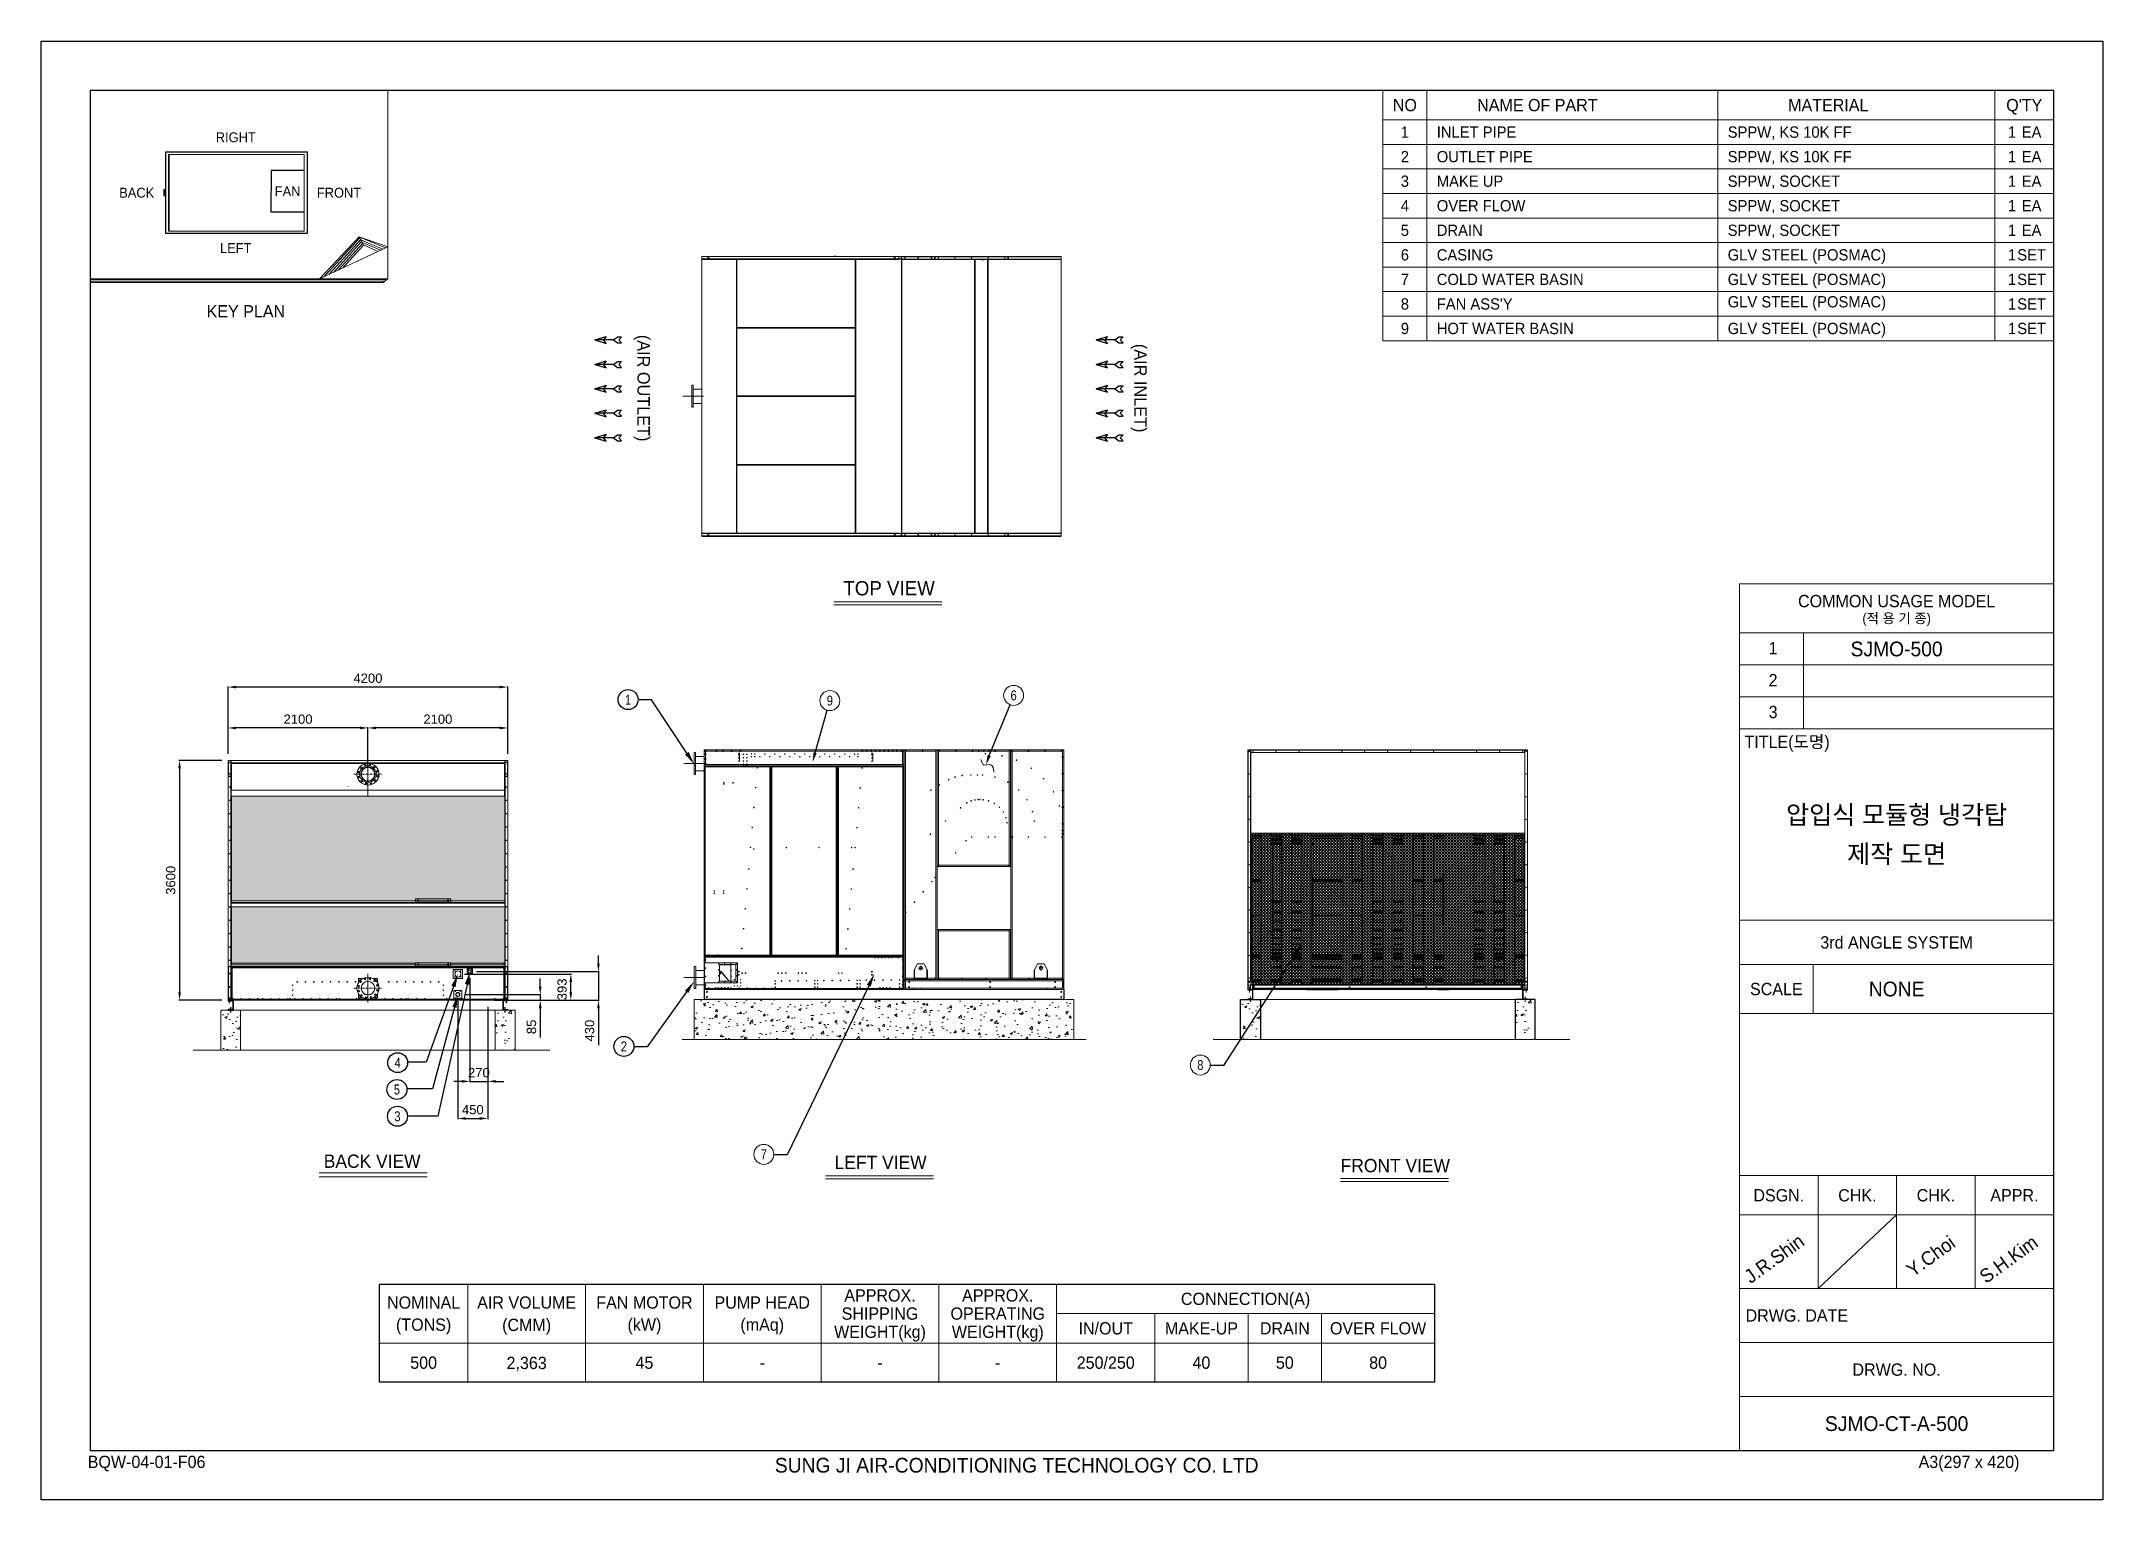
# Model space of a CAD drawing. Header units: millimetres. Extents: x 19537 to 50503, y 7619 to 29516.
import ezdxf
from ezdxf import colors
from ezdxf.entities.mleader import LeaderData, LeaderLine
from ezdxf.enums import TextEntityAlignment as Align
from ezdxf.math import Vec2, Vec3

# ---------------------------------------------------------------- set-up
doc = ezdxf.new("R2010")
doc.units = ezdxf.units.MM
for name, pattern in [('CENTER', [2, 1.25, -0.25, 0.25, -0.25]), ('CENTERX2', [4, 2.5, -0.5, 0.5, -0.5]), ('DASHDOT', [18.5, 12, -3, 0.5, -3]), ('DASHED', [15, 12, -3]), ('HIDDEN', [0.375, 0.25, -0.125]), ('HIDDENX2', [0.75, 0.5, -0.25])]:
    doc.linetypes.add(name, pattern=pattern)
for name, color, linetype in [('center', 1, 'CENTER'), ('HIDD', 2, 'HIDDENX2'), ('냉각탑', 4, 'Continuous'), ('냉각탑_box', 1, 'Continuous'), ('냉각탑_dim', 1, 'Continuous'), ('냉각탑_form', 1, 'Continuous'), ('냉각탑_text', 3, 'Continuous'), ('냉각탑_기초', 23, 'Continuous')]:
    doc.layers.add(name, color=color, linetype=linetype)
doc.styles.get("Standard").update_dxf_attribs({"font": 'arial.ttf'})
doc.styles.add('돋움', font='Dotum.ttf')
doc.dimstyles.new('1.40', dxfattribs={"dimscale": 20, "dimtxt": 1.5, "dimasz": 1, "dimexe": 0.5, "dimexo": 0.5, "dimgap": 0.5, "dimtad": 1, "dimdec": 0, "dimzin": 0, "dimdsep": 46, "dimtxsty": 'Standard', "dimcen": 0, "dimclrd": 2, "dimclre": 2, "dimclrt": 3, "dimadec": 0, "dimazin": 0, "dimtfac": 1, "dimtdec": 0, "dimtmove": 0, "dimatfit": 0, "dimfxl": 1, "dimtolj": 1, "dimtzin": 0, "dimlwd": -1, "dimlwe": -1, "dimarcsym": 0})
pattern_1 = [(0, (-387354.137, -71442.375), (57.15, 32.9955677), [38.1, -76.2]), (120, (-387354.137, -71442.375), (-57.15, 32.995568), [38.1, -76.2]), (60, (-387354.137, -71442.375), (1e-07, 65.9911357), [-76.2, 38.1])]

msp = doc.modelspace()

# ---------------------------------------------------------------- texts
at = {"layer": '냉각탑_form', "lineweight": 20, "style": '돋움'}
for s, height, p in [('COMMON USAGE MODEL', 184.32, (47406.4, 21110.9)), ('(적 용 기 종)', 147.46, (47406.4, 20852.9)), ('3rd ANGLE SYSTEM', 184.32, (47406.4, 15986.8)), ('SCALE', 184.32, (45600.1, 15286.4)), ('DSGN.', 184.32, (45637, 12189.8)), ('CHK.', 184.32, (46816.6, 12189.8)), ('CHK.', 184.32, (47996.2, 12189.8)), ('APPR.', 184.32, (49175.9, 12189.8)), ('DRWG. NO.', 184.32, (47406.4, 9572.5))]:
    msp.add_text(s, height=height, dxfattribs=at).set_placement(p, align=Align.MIDDLE_CENTER)
for s, height, p in [('1', 184.3, (45484.3, 20311.5)), ('2', 184.3, (45484.3, 19832.2)), ('3', 184.3, (45484.3, 19353)), ('TITLE(도명)', 184.32, (45121.2, 18906.8)), ('DRWG. DATE', 184.32, (45137.9, 10293.4)), ('BQW-04-01-F06', 184.32, (20235.7, 8095.2)), ('SUNG JI AIR-CONDITIONING TECHNOLOGY CO. LTD', 221.184, (30556.8, 8026.2)), ('A3(297 x 420)', 184.32, (47737.1, 8095.2))]:
    msp.add_text(s, height=height, dxfattribs=at).set_placement(p)
at = {"layer": '냉각탑_text', "lineweight": 20, "style": '돋움'}
for s, height, p in [('NO', 184.27, (40020.2, 28557.5)), ('NAME OF PART', 184.275, (42010.4, 28557.5)), ('MATERIAL', 184.27, (46380.3, 28557.5)), ("Q'TY", 184.27, (49323.5, 28557.5)), ('1', 169.5, (40020.2, 28152.1)), ('1', 169.5, (49139.2, 28152.1)), ('EA', 169.53, (49434, 28152.1)), ('RIGHT', 147.42, (22459.1, 28073.7)), ('2', 169.5, (40020.2, 27783.6)), ('1', 169.5, (49139.2, 27783.6)), ('EA', 169.53, (49434, 27783.6)), ('BACK', 147.42, (20971.6, 27242.1)), ('FAN', 147.42, (23238, 27264.6)), ('FRONT', 147.42, (24009.9, 27242.1)), ('3', 169.5, (40020.2, 27415)), ('1', 169.5, (49139.2, 27415)), ('EA', 169.53, (49434, 27415)), ('4', 169.5, (40020.2, 27046.5)), ('1', 169.5, (49139.2, 27046.5)), ('EA', 169.53, (49434, 27046.5)), ('5', 169.5, (40020.2, 26677.9)), ('1', 169.5, (49139.2, 26677.9)), ('EA', 169.53, (49434, 26677.9)), ('LEFT', 147.42, (22459.1, 26411.2)), ('6', 169.5, (40020.2, 26309.4)), ('1', 169.5, (49139.2, 26309.4)), ('SET', 169.53, (49434, 26309.4)), ('7', 169.5, (40020.2, 25940.8)), ('1', 169.5, (49139.2, 25940.8)), ('SET', 169.53, (49434, 25940.8)), ('KEY PLAN', 184.27, (22611.2, 25461.7)), ('8', 169.5, (40020.2, 25572.3)), ('1', 169.5, (49139.2, 25572.3)), ('SET', 169.53, (49434, 25572.3)), ('9', 169.5, (40020.2, 25203.7)), ('1', 169.5, (49139.2, 25203.7)), ('SET', 169.53, (49434, 25203.7)), ('TOP VIEW', 214.63, (32272.8, 21303.5)), ('SJMO-500', 221.18, (47406.4, 20392.1)), ('압입식 모듈형 냉각탑', 276.412, (47406.4, 17903.4)), ('제작 도면', 276.41, (47406.4, 17313.7)), ('NONE', 221.18, (47406.4, 15286.4)), ('BACK VIEW', 199.97, (24508, 12701.9)), ('LEFT VIEW', 199.97, (32145.5, 12683.9)), ('FRONT VIEW', 199.97, (39876.6, 12635.8)), ('NOMINAL', 184.27, (25281.1, 10579.7)), ('AIR VOLUME', 184.27, (26829, 10579.7)), ('FAN MOTOR', 184.27, (28598, 10579.7)), ('PUMP HEAD', 184.27, (30367.1, 10579.7)), ('APPROX.', 184.27, (32136.1, 10686.6)), ('APPROX.', 184.27, (33905.1, 10686.6)), ('CONNECTION(A)', 184.275, (37627.5, 10635)), ('(TONS)', 184.27, (25281.1, 10248)), ('(CMM)', 184.27, (26828.5, 10244.1)), ('(kW)', 184.27, (28598, 10248)), ('(mAq)', 184.27, (30367.1, 10248)), ('WEIGHT(kg)', 184.27, (32136.1, 10141.1)), ('SHIPPING', 184.27, (32136.1, 10413.9)), ('OPERATING', 184.27, (33905.1, 10413.9)), ('WEIGHT(kg)', 184.27, (33905.1, 10141.1)), ('IN/OUT', 184.27, (35526.8, 10192.7)), ('MAKE-UP', 184.27, (36964.1, 10192.7)), ('DRAIN', 184.27, (38217.2, 10192.7)), ('OVER FLOW', 184.27, (39617.7, 10192.7)), ('500', 184.27, (25281.1, 9676.8)), ('2,363', 184.27, (26828.5, 9672.8)), ('45', 184.27, (28598, 9676.8)), ('-', 184.3, (30367.1, 9676.8)), ('-', 184.3, (32136.1, 9676.8)), ('-', 184.3, (33905.1, 9676.8)), ('250/250', 184.27, (35526.8, 9676.8)), ('40', 184.27, (36964.1, 9676.8)), ('50', 184.27, (38217.2, 9676.8)), ('80', 184.27, (39617.7, 9676.8)), ('SJMO-CT-A-500', 221.184, (47406.4, 8761.5))]:
    msp.add_text(s, height=height, dxfattribs=at).set_placement(p, align=Align.MIDDLE_CENTER)
for s, height, p in [('INLET PIPE', 169.53, (40499.3, 28152.1)), ('SPPW, KS 10K FF', 169.533, (44869.3, 28152.1)), ('OUTLET PIPE', 169.533, (40499.3, 27783.6)), ('SPPW, KS 10K FF', 169.533, (44869.3, 27783.6)), ('MAKE UP', 169.53, (40499.3, 27415)), ('SPPW, SOCKET', 169.533, (44869.3, 27415)), ('OVER FLOW', 169.53, (40499.3, 27046.5)), ('SPPW, SOCKET', 169.533, (44869.3, 27046.5)), ('DRAIN', 169.53, (40499.3, 26677.9)), ('SPPW, SOCKET', 169.533, (44869.3, 26677.9)), ('CASING', 169.53, (40499.3, 26309.4)), ('GLV STEEL (POSMAC)', 169.533, (44869.3, 26309.4)), ('COLD WATER BASIN', 169.533, (40499.3, 25940.8)), ('GLV STEEL (POSMAC)', 169.533, (44869.3, 25940.8)), ("FAN ASS'Y", 169.53, (40499.3, 25572.3)), ('GLV STEEL (POSMAC)', 169.533, (44869.3, 25604.7)), ('HOT WATER BASIN', 169.533, (40499.3, 25203.7)), ('GLV STEEL (POSMAC)', 169.533, (44869.3, 25203.7))]:
    msp.add_text(s, height=height, dxfattribs=at).set_placement(p, align=Align.MIDDLE_LEFT)
for s, p in [('(AIR OUTLET)', (28585.8, 24307.7)), ('(AIR INLET)', (36050.5, 24307.7))]:
    msp.add_text(s, height=186.667, rotation=270, dxfattribs=at).set_placement(p, align=Align.MIDDLE_CENTER)
at = {"layer": '냉각탑_text', "width": 0.8}
for s, p in [('1', (28352.4, 19631.6)), ('4', (24891, 14180.9)), ('2', (28289.3, 14424.9)), ('5', (24879.9, 13778.1)), ('3', (24888.3, 13375.9))]:
    msp.add_text(s, height=150, dxfattribs=at).set_placement(p, align=Align.MIDDLE_CENTER)
at = {"layer": '냉각탑_text', "lineweight": 20, "width": 0.8}
for s, p in [('9', (31383.1, 19616.8)), ('6', (34143.4, 19695.2)), ('8', (36947.7, 14145.2)), ('7', (30390.9, 12804.4))]:
    msp.add_text(s, height=150, dxfattribs=at).set_placement(p, align=Align.MIDDLE_CENTER)
at = {"layer": '냉각탑_text', "lineweight": 20, "style": '돋움'}
for s, p in [('J.R.Shin', (45213.9, 10856.5)), ('Y.Choi', (47651.9, 10954.9)), ('S.H.Kim', (48748.3, 10856.5))]:
    msp.add_text(s, height=206.44, rotation=35.81856, dxfattribs=at).set_placement(p)

# ---------------------------------------------------------------- blocks, each defined once
blk = doc.blocks.new('화살표 IN OUT')
at = {"layer": '냉각탑_dim'}
for p, q in [((-323, 43), (-384, 43)), ((-343, 0), (-384, 43)), ((-384, -43), (-343, 0)), ((-266, 0), (-323, 43)), ((-266, 0), (-323, -43)), ((-266, 0), (0, 0)), ((-163, 50), (-122, 0)), ((0, 0), (-163, 50)), ((-163, -50), (-122, 0)), ((0, 0), (-163, -50)), ((-323, -43), (-384, -43))]:
    blk.add_line(p, q, dxfattribs=at)
blk = doc.blocks.new('*D234')
at = {"color": 2, "transparency": 16777216}
for p, q in [((22345, 18816), (22345, 19216)), ((24325, 19206), (22465, 19206)), ((24445, 18613), (24445, 19216))]:
    blk.add_line(p, q, dxfattribs=at)
for points in [[(22465, 19226), (22465, 19186), (22345, 19206)], [(24325, 19226), (24325, 19186), (24445, 19206)]]:
    blk.add_solid(points, dxfattribs=at)
at = {"layer": 'Defpoints', "color": 0, "transparency": 16777216}
for p in [(22345, 19206), (22345, 18716), (24445, 18513)]:
    blk.add_point(p, dxfattribs=at)
at = {"color": 3, "lineweight": 5, "transparency": 16777216, "insert": (23395, 19337), "char_height": 140, "attachment_point": 5}
blk.add_mtext('\\A1;2100', dxfattribs=at)
blk = doc.blocks.new('*D228')
at = {"color": 2, "transparency": 16777216}
for p, q in [((24445, 18613), (24445, 19216)), ((26425, 19206), (24565, 19206)), ((26545, 18818), (26545, 19216))]:
    blk.add_line(p, q, dxfattribs=at)
for points in [[(24565, 19226), (24565, 19186), (24445, 19206)], [(26425, 19226), (26425, 19186), (26545, 19206)]]:
    blk.add_solid(points, dxfattribs=at)
at = {"layer": 'Defpoints', "color": 0, "transparency": 16777216}
for p in [(24445, 19206), (26545, 18718), (24445, 18513)]:
    blk.add_point(p, dxfattribs=at)
at = {"color": 3, "lineweight": 5, "transparency": 16777216, "insert": (25495, 19337), "char_height": 140, "attachment_point": 5}
blk.add_mtext('\\A1;2100', dxfattribs=at)
blk = doc.blocks.new('*D235')
at = {"color": 2, "transparency": 16777216}
for p, q in [((22345, 18816), (22345, 19830)), ((26425, 19820), (22465, 19820)), ((26545, 18816), (26545, 19830))]:
    blk.add_line(p, q, dxfattribs=at)
for points in [[(22465, 19840), (22465, 19800), (22345, 19820)], [(26425, 19840), (26425, 19800), (26545, 19820)]]:
    blk.add_solid(points, dxfattribs=at)
at = {"layer": 'Defpoints', "color": 0, "transparency": 16777216}
for p in [(22345, 19820), (22345, 18716), (26545, 18716)]:
    blk.add_point(p, dxfattribs=at)
at = {"color": 3, "lineweight": 5, "transparency": 16777216, "insert": (24445, 19952), "char_height": 140, "attachment_point": 5}
blk.add_mtext('\\A1;4200', dxfattribs=at)
blk = doc.blocks.new('*D236')
at = {"color": 2, "transparency": 16777216}
for p, q in [((22249, 18719), (21605, 18719)), ((21615, 18599), (21615, 15239)), ((22249, 15119), (21605, 15119))]:
    blk.add_line(p, q, dxfattribs=at)
for points in [[(21595, 18599), (21635, 18599), (21615, 18719)], [(21595, 15239), (21635, 15239), (21615, 15119)]]:
    blk.add_solid(points, dxfattribs=at)
at = {"layer": 'Defpoints', "color": 0, "transparency": 16777216}
for p in [(22349, 18719), (21615, 15119), (22349, 15119)]:
    blk.add_point(p, dxfattribs=at)
at = {"color": 3, "lineweight": 5, "transparency": 16777216, "insert": (21483, 16919), "char_height": 140, "attachment_point": 5, "rotation": 90}
blk.add_mtext('\\A1;3600', dxfattribs=at)
blk = doc.blocks.new('*D229')
at = {"color": 2, "transparency": 16777216}
for p, q in [((25976, 15449), (25976, 13890)), ((26245, 15019), (26245, 13890)), ((25856, 13900), (25736, 13900)), ((25976, 13900), (26245, 13900)), ((26365, 13900), (26485, 13900))]:
    blk.add_line(p, q, dxfattribs=at)
for points in [[(25856, 13920), (25856, 13880), (25976, 13900)], [(26365, 13920), (26365, 13880), (26245, 13900)]]:
    blk.add_solid(points, dxfattribs=at)
at = {"layer": 'Defpoints', "color": 0, "transparency": 16777216}
for p in [(25976, 15549), (26245, 15119), (26245, 13900)]:
    blk.add_point(p, dxfattribs=at)
at = {"color": 3, "lineweight": 5, "transparency": 16777216, "insert": (26111, 14031), "char_height": 140, "attachment_point": 5}
blk.add_mtext('\\A1;270', dxfattribs=at)
blk = doc.blocks.new('*D230')
at = {"color": 2, "transparency": 16777216}
for p, q in [((25795, 15104), (25795, 13333)), ((26245, 15019), (26245, 13333)), ((25915, 13343), (26125, 13343))]:
    blk.add_line(p, q, dxfattribs=at)
for points in [[(25915, 13363), (25915, 13323), (25795, 13343)], [(26125, 13363), (26125, 13323), (26245, 13343)]]:
    blk.add_solid(points, dxfattribs=at)
at = {"layer": 'Defpoints', "color": 0, "transparency": 16777216}
for p in [(25795, 15204), (26245, 15119), (26245, 13343)]:
    blk.add_point(p, dxfattribs=at)
at = {"color": 3, "lineweight": 5, "transparency": 16777216, "insert": (26020, 13474), "char_height": 140, "attachment_point": 5}
blk.add_mtext('\\A1;450', dxfattribs=at)
blk = doc.blocks.new('*D231')
at = {"color": 2, "transparency": 16777216}
for p, q in [((25895, 15204), (27043, 15204)), ((27033, 15324), (27033, 15444)), ((27033, 15204), (27033, 15119)), ((26345, 15119), (27043, 15119)), ((27033, 14999), (27033, 14557))]:
    blk.add_line(p, q, dxfattribs=at)
for points in [[(27013, 15324), (27053, 15324), (27033, 15204)], [(27013, 14999), (27053, 14999), (27033, 15119)]]:
    blk.add_solid(points, dxfattribs=at)
at = {"layer": 'Defpoints', "color": 0, "transparency": 16777216}
for p in [(25795, 15204), (26245, 15119), (27033, 15119)]:
    blk.add_point(p, dxfattribs=at)
at = {"color": 3, "lineweight": 5, "transparency": 16777216, "insert": (26902, 14718), "char_height": 140, "attachment_point": 5, "rotation": 90}
blk.add_mtext('\\A1;85', dxfattribs=at)
blk = doc.blocks.new('*D232')
at = {"color": 2, "transparency": 16777216}
for p, q in [((25896, 15512), (27502, 15512)), ((27492, 15239), (27492, 15392)), ((26345, 15119), (27502, 15119))]:
    blk.add_line(p, q, dxfattribs=at)
for points in [[(27472, 15392), (27512, 15392), (27492, 15512)], [(27472, 15239), (27512, 15239), (27492, 15119)]]:
    blk.add_solid(points, dxfattribs=at)
at = {"layer": 'Defpoints', "color": 0, "transparency": 16777216}
for p in [(25796, 15512), (27492, 15512), (26245, 15119)]:
    blk.add_point(p, dxfattribs=at)
at = {"color": 3, "lineweight": 5, "transparency": 16777216, "insert": (27361, 15281), "char_height": 140, "attachment_point": 5, "rotation": 90}
blk.add_mtext('\\A1;393', dxfattribs=at)
blk = doc.blocks.new('*D233')
at = {"color": 2, "transparency": 16777216}
for p, q in [((26076, 15549), (27917, 15549)), ((27907, 15669), (27907, 15789)), ((27907, 15549), (27907, 15119)), ((26345, 15119), (27917, 15119)), ((27907, 14999), (27907, 14445))]:
    blk.add_line(p, q, dxfattribs=at)
for points in [[(27887, 15669), (27927, 15669), (27907, 15549)], [(27887, 14999), (27927, 14999), (27907, 15119)]]:
    blk.add_solid(points, dxfattribs=at)
at = {"layer": 'Defpoints', "color": 0, "transparency": 16777216}
for p in [(25976, 15549), (26245, 15119), (27907, 15119)]:
    blk.add_point(p, dxfattribs=at)
at = {"color": 3, "lineweight": 5, "transparency": 16777216, "insert": (27775, 14662), "char_height": 140, "attachment_point": 5, "rotation": 90}
blk.add_mtext('\\A1;430', dxfattribs=at)
blk = doc.blocks.new('457536')
at = {"color": 7, "lineweight": 5, "ltscale": 0.09375}
for p, q in [((114542.520962, 89059.297332), (114550.020962, 89059.297332)), ((114550.020962, 88929.797332), (114542.520962, 88929.797332)), ((114550.020962, 88922.297332), (114550.020962, 88929.797332)), ((114742.520962, 89059.297332), (114735.020962, 89059.297332)), ((114735.020962, 88929.797332), (114742.520962, 88929.797332)), ((114735.020962, 88922.297332), (114735.020962, 88929.797332))]:
    blk.add_line(p, q, dxfattribs=at)
at = {"color": 7, "lineweight": 5}
for p, q in [((114542.520962, 89059.297332), (114542.520962, 88929.797332)), ((114592.520962, 89152.297332), (114550.020962, 89069.297332)), ((114550.020962, 88922.297332), (114735.020962, 88922.297332)), ((114692.520962, 89152.297332), (114592.520962, 89152.297332)), ((114735.020962, 89069.297332), (114692.520962, 89152.297332)), ((114742.520962, 88929.797332), (114742.520962, 89059.297332))]:
    blk.add_line(p, q, dxfattribs=at)
at = {"color": 7, "linetype": 'DASHED', "lineweight": 5}
for p, q in [((114548.520962, 89059.297332), (114548.520962, 88929.797332)), ((114550.020962, 88928.297332), (114735.020962, 88928.297332)), ((114736.520962, 88929.797332), (114736.520962, 89059.297332))]:
    blk.add_line(p, q, dxfattribs=at)
at = {"color": 7, "lineweight": 5, "ltscale": 0.125}
for p, q in [((114550.020962, 89059.297332), (114550.020962, 89069.297332)), ((114735.020962, 89069.297332), (114735.020962, 89059.297332))]:
    blk.add_line(p, q, dxfattribs=at)
at = {"color": 7, "linetype": 'DASHED', "lineweight": 5, "ltscale": 0.075}
for p, q in [((114558.520962, 88928.297332), (114558.520962, 88922.297332)), ((114576.520962, 88928.297332), (114576.520962, 88922.297332)), ((114608.520962, 88928.297332), (114608.520962, 88922.297332)), ((114626.520962, 88928.297332), (114626.520962, 88922.297332)), ((114658.520962, 88928.297332), (114658.520962, 88922.297332)), ((114676.520962, 88928.297332), (114676.520962, 88922.297332)), ((114708.520962, 88928.297332), (114708.520962, 88922.297332)), ((114726.520962, 88928.297332), (114726.520962, 88922.297332))]:
    blk.add_line(p, q, dxfattribs=at)
at = {"color": 7, "linetype": 'DASHDOT', "lineweight": 5}
for p, q in [((114678.270962, 89090.297332), (114606.770962, 89090.297332)), ((114642.520962, 89126.047332), (114642.520962, 89054.547332))]:
    blk.add_line(p, q, dxfattribs=at)
at = {"color": 7, "lineweight": 5}
blk.add_circle((114642.520962, 89090.297332), 27.5, dxfattribs=at)
blk = doc.blocks.new('1')
at = {"color": 7, "lineweight": 20}
for p, q in [((29345, 18507), (29345, 18837)), ((29367, 18837), (29345, 18837)), ((29367, 18837), (29367, 18507)), ((29495, 18780), (29367, 18780)), ((29495, 18857), (29495, 18661)), ((29495, 18633), (29495, 15784)), ((32492, 18879), (29499, 18879)), ((30075, 18659), (29499, 18659)), ((29499, 18639), (32492, 18639)), ((29510, 15784), (29510, 18633)), ((29512, 18637), (30478, 18637)), ((30478, 18622), (29512, 18622)), ((29515, 18822), (29515, 18849)), ((29515, 18752), (29515, 18802)), ((29515, 18682), (29515, 18732)), ((29526, 18859), (29666, 18859)), ((29686, 18859), (29767, 18859)), ((29787, 18859), (29897, 18859)), ((29917, 18859), (30027, 18859)), ((30004, 18827), (30027, 18827)), ((30027, 18706), (30004, 18706)), ((30027, 18827), (30027, 18706)), ((30047, 18859), (31862, 18859)), ((30127, 18659), (30095, 18659)), ((32492, 18659), (30147, 18659)), ((30479, 18633), (30479, 15784)), ((30494, 15784), (30494, 18633)), ((30496, 18633), (30496, 15784)), ((30511, 15784), (30511, 18633)), ((30513, 18637), (31478, 18637)), ((31478, 18622), (30513, 18622)), ((31480, 18633), (31480, 15784)), ((31495, 15784), (31495, 18633)), ((31496, 18633), (31496, 15784)), ((31511, 15784), (31511, 18633)), ((31513, 18637), (32479, 18637)), ((32479, 18622), (31513, 18622)), ((31882, 18859), (31927, 18859)), ((31947, 18859), (31992, 18859)), ((32004, 18827), (32027, 18827)), ((32027, 18706), (32004, 18706)), ((32012, 18859), (32057, 18859)), ((32027, 18827), (32027, 18706)), ((32077, 18859), (32122, 18859)), ((32142, 18859), (32187, 18859)), ((32207, 18859), (32252, 18859)), ((32272, 18859), (32317, 18859)), ((32337, 18859), (32382, 18859)), ((32402, 18859), (32447, 18859)), ((32467, 18859), (32492, 18859)), ((32475, 18857), (32475, 18661)), ((32480, 18633), (32480, 15784)), ((32495, 18661), (32495, 18857)), ((32495, 15784), (32495, 18633)), ((32497, 15434), (32497, 18875)), ((32517, 18875), (32517, 15434)), ((32519, 18879), (32973, 18879)), ((32537, 18859), (32767, 18859)), ((32787, 18859), (32973, 18859)), ((32975, 15434), (32975, 18875)), ((32995, 18875), (32995, 15434)), ((32997, 17130), (32997, 18875)), ((33017, 18875), (33017, 17130)), ((33019, 18879), (34075, 18879)), ((33037, 18859), (33267, 18859)), ((33287, 18859), (33517, 18859)), ((33537, 18859), (33611, 18859)), ((33631, 18859), (33686, 18859)), ((33706, 18859), (33761, 18859)), ((33781, 18859), (33855, 18859)), ((33875, 18859), (34075, 18859)), ((34077, 17130), (34077, 18875)), ((34097, 18875), (34097, 17130)), ((34099, 15434), (34099, 18875)), ((34119, 17580), (34119, 18850)), ((34121, 18879), (34873, 18879)), ((34124, 18859), (34355, 18859)), ((34375, 18859), (34605, 18859)), ((34625, 18859), (34856, 18859)), ((34875, 18875), (34875, 18777)), ((34875, 18757), (34875, 18527)), ((34895, 18875), (34895, 15434)), ((29367, 18507), (29345, 18507)), ((29495, 18563), (29367, 18563)), ((34875, 18507), (34875, 18277)), ((34875, 18257), (34875, 18027)), ((34875, 18007), (34875, 17777)), ((34875, 17757), (34875, 17678)), ((34875, 17658), (34875, 17628)), ((34119, 15434), (34119, 17556)), ((34875, 17608), (34875, 15434)), ((34077, 17147), (33019, 17147)), ((34082, 17127), (33026, 17127)), ((32997, 15434), (32997, 16177)), ((33017, 16177), (33017, 15434)), ((33019, 16181), (34075, 16181)), ((34075, 16161), (33019, 16161)), ((34077, 15434), (34077, 16177)), ((34097, 16177), (34097, 15434)), ((29512, 15796), (29556, 15796)), ((29575, 15796), (29696, 15796)), ((29715, 15796), (30478, 15796)), ((31478, 15796), (30513, 15796)), ((32479, 15796), (31513, 15796)), ((29347, 15294), (29347, 15624)), ((29369, 15624), (29347, 15624)), ((29369, 15624), (29369, 15294)), ((29495, 15567), (29369, 15567)), ((29495, 15282), (29495, 15762)), ((29498, 15379), (29498, 15679)), ((29998, 15679), (29498, 15679)), ((32492, 15779), (29499, 15779)), ((32054, 15764), (29499, 15764)), ((29510, 15734), (29510, 15762)), ((29510, 15679), (29510, 15717)), ((29512, 15781), (29589, 15781)), ((29602, 15781), (30388, 15781)), ((29723, 15654), (29973, 15654)), ((29723, 15654), (29723, 15404)), ((29723, 15649), (29895, 15649)), ((29723, 15564), (29752, 15532)), ((29752, 15533), (29728, 15511)), ((29845, 15435), (29746, 15548)), ((29846, 15436), (29748, 15549)), ((29872, 15404), (29755, 15535)), ((29895, 15404), (29895, 15649)), ((29973, 15404), (29973, 15654)), ((29998, 15679), (29998, 15379)), ((30401, 15781), (30478, 15781)), ((30513, 15781), (30589, 15781)), ((30603, 15781), (31388, 15781)), ((31402, 15781), (31478, 15781)), ((31513, 15781), (31590, 15781)), ((31603, 15781), (32389, 15781)), ((32104, 15764), (32069, 15764)), ((32154, 15764), (32119, 15764)), ((32204, 15764), (32169, 15764)), ((32254, 15764), (32219, 15764)), ((32304, 15764), (32269, 15764)), ((32404, 15764), (32319, 15764)), ((32402, 15781), (32479, 15781)), ((32492, 15764), (32419, 15764)), ((32480, 15734), (32480, 15762)), ((32480, 15609), (32480, 15717)), ((32480, 15484), (32480, 15592)), ((32495, 15282), (32495, 15762)), ((29369, 15294), (29347, 15294)), ((29495, 15350), (29369, 15350)), ((29498, 15379), (29998, 15379)), ((29510, 15309), (29510, 15342)), ((29639, 15279), (29512, 15279)), ((29692, 15294), (29523, 15294)), ((30532, 15277), (29545, 15277)), ((30539, 15279), (29652, 15279)), ((29742, 15294), (29717, 15294)), ((29723, 15404), (29973, 15404)), ((29792, 15294), (29767, 15294)), ((29842, 15294), (29817, 15294)), ((32124, 15294), (29867, 15294)), ((31439, 15279), (30552, 15279)), ((32339, 15279), (31452, 15279)), ((32174, 15294), (32149, 15294)), ((32224, 15294), (32199, 15294)), ((32274, 15294), (32249, 15294)), ((32468, 15294), (32299, 15294)), ((32478, 15279), (32352, 15279)), ((32480, 15359), (32480, 15467)), ((32480, 15309), (32480, 15342)), ((32497, 15409), (34895, 15409)), ((32497, 15301), (32497, 15407)), ((32646, 15299), (32497, 15299)), ((34895, 15279), (32497, 15279)), ((32501, 15407), (32501, 15301)), ((34891, 15429), (32502, 15429)), ((32502, 15409), (34891, 15409)), ((34891, 15299), (32502, 15299)), ((32502, 15279), (34891, 15279)), ((32517, 15301), (32517, 15407)), ((32519, 15451), (32973, 15451)), ((32966, 15431), (32526, 15431)), ((33687, 15430), (32537, 15430)), ((34646, 15299), (32746, 15299)), ((33019, 15451), (34075, 15451)), ((33362, 15431), (33026, 15431)), ((33718, 15431), (33376, 15431)), ((34855, 15430), (33705, 15430)), ((34068, 15431), (33732, 15431)), ((34121, 15451), (34873, 15451)), ((34364, 15431), (34128, 15431)), ((34616, 15431), (34378, 15431)), ((34866, 15431), (34630, 15431)), ((34895, 15299), (34746, 15299)), ((34875, 15407), (34875, 15301)), ((34892, 15301), (34892, 15407)), ((34895, 15407), (34895, 15301)), ((34895, 15301), (34895, 15407))]:
    blk.add_line(p, q, dxfattribs=at)
at = {"color": 7, "lineweight": 20, "ltscale": 0.4625}
for p, q in [((29495, 18875), (29495, 18857)), ((29495, 18661), (29495, 18642)), ((29497, 18857), (29497, 18875)), ((29497, 18642), (29497, 18661)), ((32493, 18875), (32493, 18857)), ((32493, 18661), (32493, 18642)), ((32495, 18857), (32495, 18875)), ((32495, 18642), (32495, 18661)), ((32501, 18879), (32519, 18879)), ((32519, 18877), (32501, 18877)), ((32973, 18879), (32992, 18879)), ((32992, 18877), (32973, 18877)), ((33001, 18879), (33019, 18879)), ((33019, 18877), (33001, 18877)), ((34075, 18879), (34094, 18879)), ((34094, 18877), (34075, 18877)), ((34103, 18879), (34121, 18879)), ((34121, 18877), (34103, 18877)), ((34873, 18879), (34892, 18879)), ((34892, 18877), (34873, 18877)), ((33001, 16181), (33019, 16181)), ((33019, 16179), (33001, 16179)), ((34075, 16181), (34094, 16181)), ((34094, 16179), (34075, 16179)), ((32497, 15803), (32497, 15784)), ((32497, 15803), (32497, 15784))]:
    blk.add_line(p, q, dxfattribs=at)
at = {"color": 7, "lineweight": 20, "ltscale": 0.05}
for p, q in [((29497, 18875), (29495, 18875)), ((29497, 18642), (29495, 18642)), ((29537, 18637), (29537, 18639)), ((29833, 18639), (29833, 18637)), ((29855, 18639), (29855, 18637)), ((29877, 18639), (29877, 18637)), ((29967, 18637), (29967, 18639)), ((30028, 18637), (30028, 18639)), ((30058, 18639), (30058, 18637)), ((30060, 18637), (30060, 18639)), ((30062, 18639), (30062, 18637)), ((30064, 18639), (30064, 18637)), ((30162, 18637), (30162, 18639)), ((30164, 18639), (30164, 18637)), ((31967, 18637), (31967, 18639)), ((32493, 18875), (32495, 18875)), ((32493, 18642), (32495, 18642)), ((32501, 18879), (32501, 18877)), ((32992, 18879), (32992, 18877)), ((32997, 18839), (32995, 18839)), ((32997, 18839), (32995, 18839)), ((33001, 18879), (33001, 18877)), ((34094, 18879), (34094, 18877)), ((34099, 18839), (34097, 18839)), ((34099, 18839), (34097, 18839)), ((34103, 18879), (34103, 18877)), ((34892, 18879), (34892, 18877)), ((34097, 17621), (34099, 17621)), ((34099, 17593), (34097, 17593)), ((34099, 17591), (34097, 17591)), ((34099, 17589), (34097, 17589)), ((34099, 17547), (34097, 17547)), ((34097, 17469), (34099, 17469)), ((34097, 17467), (34099, 17467)), ((34099, 17465), (34097, 17465)), ((34099, 17463), (34097, 17463)), ((33001, 17127), (33001, 17129)), ((33013, 17127), (33013, 17129)), ((33026, 17127), (33026, 17129)), ((34069, 17127), (34069, 17129)), ((34082, 17127), (34082, 17129)), ((34094, 17127), (34094, 17129)), ((33001, 16181), (33001, 16179)), ((34094, 16181), (34094, 16179)), ((29495, 15775), (29497, 15775)), ((29967, 15781), (29967, 15779)), ((31967, 15781), (31967, 15779)), ((32495, 15775), (32493, 15775)), ((32997, 15756), (32995, 15756)), ((32997, 15756), (32995, 15756)), ((32995, 15736), (32997, 15736)), ((32995, 15735), (32997, 15735)), ((32997, 15626), (32995, 15626)), ((32997, 15626), (32995, 15626)), ((32997, 15625), (32995, 15625)), ((32995, 15605), (32997, 15605)), ((34099, 15756), (34097, 15756)), ((34099, 15756), (34097, 15756)), ((34097, 15736), (34099, 15736)), ((34097, 15736), (34099, 15736)), ((34097, 15735), (34099, 15735)), ((34099, 15626), (34097, 15626)), ((34099, 15626), (34097, 15626)), ((34099, 15625), (34097, 15625)), ((34097, 15605), (34099, 15605)), ((29499, 15279), (29499, 15281)), ((29541, 15277), (29543, 15277)), ((29639, 15279), (29639, 15281)), ((29652, 15279), (29652, 15281)), ((30535, 15277), (30533, 15277)), ((30539, 15279), (30539, 15281)), ((30552, 15279), (30552, 15281)), ((31439, 15279), (31439, 15281)), ((31452, 15279), (31452, 15281)), ((32339, 15279), (32339, 15281)), ((32352, 15279), (32352, 15281)), ((32492, 15279), (32492, 15281)), ((32497, 15407), (32497, 15409)), ((32497, 15299), (32497, 15301)), ((32501, 15431), (32501, 15433)), ((32501, 15407), (32501, 15409)), ((32501, 15407), (32501, 15409)), ((32501, 15299), (32501, 15301)), ((32501, 15299), (32501, 15301)), ((32512, 15431), (32512, 15433)), ((32980, 15431), (32980, 15433)), ((32992, 15431), (32992, 15433)), ((33001, 15431), (33001, 15433)), ((33012, 15431), (33012, 15433)), ((34082, 15431), (34082, 15433)), ((34094, 15431), (34094, 15433)), ((34103, 15431), (34103, 15433)), ((34114, 15431), (34114, 15433)), ((34880, 15431), (34880, 15433)), ((34892, 15431), (34892, 15433)), ((34892, 15409), (34892, 15407)), ((34892, 15301), (34892, 15299)), ((34895, 15407), (34895, 15409)), ((34895, 15299), (34895, 15301))]:
    blk.add_line(p, q, dxfattribs=at)
at = {"color": 7, "lineweight": 20, "ltscale": 0.0875}
for p, q in [((29495, 18857), (29499, 18857)), ((29495, 18661), (29499, 18661)), ((29499, 18879), (29499, 18875)), ((29499, 18639), (29499, 18642)), ((32492, 18879), (32492, 18875)), ((32495, 18857), (32492, 18857)), ((32495, 18661), (32492, 18661)), ((32492, 18639), (32492, 18642)), ((32497, 18875), (32501, 18875)), ((32519, 18879), (32519, 18875)), ((32973, 18879), (32973, 18875)), ((32995, 18875), (32992, 18875)), ((32997, 18875), (33001, 18875)), ((33019, 18879), (33019, 18875)), ((34075, 18879), (34075, 18875)), ((34097, 18875), (34094, 18875)), ((34099, 18875), (34103, 18875)), ((34121, 18879), (34121, 18875)), ((34873, 18879), (34873, 18875)), ((34895, 18875), (34892, 18875)), ((32997, 17130), (33001, 17130)), ((34097, 17130), (34094, 17130)), ((32997, 16177), (33001, 16177)), ((33019, 16181), (33019, 16177)), ((34075, 16181), (34075, 16177)), ((34097, 16177), (34094, 16177)), ((29495, 15762), (29499, 15762)), ((29499, 15779), (29499, 15775)), ((32492, 15779), (32492, 15775)), ((32495, 15762), (32492, 15762)), ((29495, 15282), (29499, 15282)), ((29512, 15279), (29512, 15282)), ((32478, 15279), (32478, 15282)), ((32495, 15282), (32492, 15282)), ((32497, 15434), (32501, 15434)), ((32995, 15434), (32992, 15434)), ((32997, 15434), (33001, 15434)), ((34097, 15434), (34094, 15434)), ((34099, 15434), (34103, 15434)), ((34895, 15434), (34892, 15434))]:
    blk.add_line(p, q, dxfattribs=at)
at = {"color": 7, "lineweight": 20, "ltscale": 0.214999}
blk.add_line((29495, 18642), (29495, 18633), dxfattribs=at)
at = {"color": 7, "lineweight": 20, "ltscale": 0.0775}
for p, q in [((29495, 18633), (29499, 18633)), ((29512, 18637), (29512, 18633)), ((30478, 18637), (30478, 18633)), ((30494, 18633), (30491, 18633)), ((30496, 18633), (30499, 18633)), ((30513, 18637), (30513, 18633)), ((31478, 18637), (31478, 18633)), ((31495, 18633), (31492, 18633)), ((31496, 18633), (31500, 18633)), ((31513, 18637), (31513, 18633)), ((32479, 18637), (32479, 18633)), ((32495, 18633), (32492, 18633)), ((29495, 15784), (29499, 15784)), ((29499, 15781), (29499, 15784)), ((29512, 15781), (29512, 15784)), ((30478, 15781), (30478, 15784)), ((30494, 15784), (30491, 15784)), ((30496, 15784), (30499, 15784)), ((30513, 15781), (30513, 15784)), ((31478, 15781), (31478, 15784)), ((31495, 15784), (31492, 15784)), ((31496, 15784), (31500, 15784)), ((31513, 15781), (31513, 15784)), ((32479, 15781), (32479, 15784)), ((32495, 15784), (32492, 15784))]:
    blk.add_line(p, q, dxfattribs=at)
at = {"color": 7, "lineweight": 20, "ltscale": 0.0375}
for p, q in [((29497, 18875), (29499, 18875)), ((29497, 18642), (29499, 18642)), ((29499, 18635), (29499, 18633)), ((30491, 18635), (30491, 18633)), ((30499, 18635), (30499, 18633)), ((31492, 18635), (31492, 18633)), ((31500, 18635), (31500, 18633)), ((32493, 18875), (32492, 18875)), ((32493, 18642), (32492, 18642)), ((32492, 18635), (32492, 18633)), ((32501, 18877), (32501, 18875)), ((32992, 18877), (32992, 18875)), ((33001, 18875), (33001, 18877)), ((34094, 18875), (34094, 18877)), ((34103, 18877), (34103, 18875)), ((34892, 18877), (34892, 18875)), ((30496, 17432), (30494, 17432)), ((30496, 17388), (30494, 17388)), ((30496, 17371), (30494, 17371)), ((31496, 17432), (31495, 17432)), ((31496, 17388), (31495, 17388)), ((31496, 17371), (31495, 17371)), ((33001, 17130), (33001, 17129)), ((34094, 17130), (34094, 17129)), ((33001, 16179), (33001, 16177)), ((34094, 16179), (34094, 16177)), ((29497, 15775), (29499, 15775)), ((29499, 15782), (29499, 15784)), ((29745, 15547), (29746, 15548)), ((29746, 15548), (29748, 15549)), ((30491, 15782), (30491, 15784)), ((30499, 15782), (30499, 15784)), ((31492, 15782), (31492, 15784)), ((31500, 15782), (31500, 15784)), ((32492, 15782), (32492, 15784)), ((32493, 15775), (32492, 15775)), ((29499, 15281), (29499, 15282)), ((29845, 15435), (29846, 15436)), ((32492, 15281), (32492, 15282)), ((32501, 15433), (32501, 15434)), ((32501, 15407), (32502, 15407)), ((32992, 15433), (32992, 15434)), ((33001, 15433), (33001, 15434)), ((34094, 15433), (34094, 15434)), ((34103, 15433), (34103, 15434)), ((34892, 15407), (34891, 15407)), ((34892, 15433), (34892, 15434))]:
    blk.add_line(p, q, dxfattribs=at)
at = {"color": 7, "lineweight": 20, "ltscale": 0.4125}
for p, q in [((29499, 18875), (29499, 18859)), ((29499, 18661), (29515, 18661)), ((29499, 18659), (29499, 18642)), ((32492, 18857), (32475, 18857)), ((32475, 18661), (32492, 18661)), ((32492, 18859), (32492, 18875)), ((32492, 18642), (32492, 18659)), ((32501, 18875), (32517, 18875)), ((32973, 18875), (32973, 18859)), ((32975, 18875), (32992, 18875)), ((33001, 18875), (33017, 18875)), ((34075, 18875), (34075, 18859)), ((34077, 18875), (34094, 18875)), ((34103, 18875), (34119, 18875)), ((34875, 18875), (34892, 18875)), ((33017, 17130), (33001, 17130)), ((34094, 17130), (34077, 17130)), ((33001, 16177), (33017, 16177)), ((33019, 16161), (33019, 16177)), ((34075, 16177), (34075, 16161)), ((34077, 16177), (34094, 16177)), ((32517, 15434), (32501, 15434)), ((32992, 15434), (32975, 15434)), ((33017, 15434), (33001, 15434)), ((34094, 15434), (34077, 15434)), ((34119, 15434), (34103, 15434)), ((34892, 15434), (34875, 15434))]:
    blk.add_line(p, q, dxfattribs=at)
at = {"color": 7, "lineweight": 20, "ltscale": 0.1875}
blk.add_line((29499, 18859), (29506, 18859), dxfattribs=at)
at = {"color": 7, "lineweight": 20, "ltscale": 0.192551}
blk.add_line((29507, 18857), (29499, 18857), dxfattribs=at)
at = {"color": 7, "lineweight": 20, "ltscale": 0.3375}
for p, q in [((29512, 18637), (29499, 18637)), ((29499, 18635), (29512, 18635)), ((30491, 18637), (30478, 18637)), ((30478, 18635), (30491, 18635)), ((30513, 18637), (30499, 18637)), ((30499, 18635), (30513, 18635)), ((31492, 18637), (31478, 18637)), ((31478, 18635), (31492, 18635)), ((31513, 18637), (31500, 18637)), ((31500, 18635), (31513, 18635)), ((32492, 18637), (32479, 18637)), ((32479, 18635), (32492, 18635)), ((29495, 15762), (29495, 15775)), ((29497, 15775), (29497, 15762)), ((29512, 15782), (29499, 15782)), ((29499, 15781), (29512, 15781)), ((30491, 15782), (30478, 15782)), ((30478, 15781), (30491, 15781)), ((30513, 15782), (30499, 15782)), ((30499, 15781), (30513, 15781)), ((31492, 15782), (31478, 15782)), ((31478, 15781), (31492, 15781)), ((31513, 15782), (31500, 15782)), ((31500, 15781), (31513, 15781)), ((32492, 15782), (32479, 15782)), ((32479, 15781), (32492, 15781)), ((32493, 15762), (32493, 15775)), ((32495, 15775), (32495, 15762)), ((29499, 15281), (29512, 15281)), ((29512, 15279), (29499, 15279)), ((32478, 15281), (32492, 15281)), ((32492, 15279), (32478, 15279))]:
    blk.add_line(p, q, dxfattribs=at)
at = {"color": 7, "lineweight": 20, "ltscale": 0.04}
for p, q in [((29499, 18637), (29499, 18635)), ((30491, 18637), (30491, 18635)), ((30499, 18637), (30499, 18635)), ((31492, 18637), (31492, 18635)), ((31500, 18637), (31500, 18635)), ((32492, 18637), (32492, 18635)), ((29499, 15781), (29499, 15782)), ((29589, 15781), (29589, 15782)), ((29602, 15781), (29602, 15782)), ((30388, 15781), (30388, 15782)), ((30401, 15781), (30401, 15782)), ((30491, 15781), (30491, 15782)), ((30499, 15781), (30499, 15782)), ((30589, 15781), (30589, 15782)), ((30603, 15781), (30603, 15782)), ((31388, 15781), (31388, 15782)), ((31402, 15781), (31402, 15782)), ((31492, 15781), (31492, 15782)), ((31500, 15781), (31500, 15782)), ((31590, 15781), (31590, 15782)), ((31603, 15781), (31603, 15782)), ((32389, 15781), (32389, 15782)), ((32402, 15781), (32402, 15782)), ((32492, 15781), (32492, 15782)), ((32537, 15429), (32537, 15430)), ((33687, 15429), (33687, 15430)), ((33705, 15429), (33705, 15430)), ((34855, 15429), (34855, 15430))]:
    blk.add_line(p, q, dxfattribs=at)
at = {"color": 7, "lineweight": 20, "ltscale": 0.2975}
for p, q in [((29510, 18633), (29499, 18633)), ((29512, 18622), (29512, 18633)), ((30478, 18622), (30478, 18633)), ((30491, 18633), (30479, 18633)), ((30511, 18633), (30499, 18633)), ((30513, 18622), (30513, 18633)), ((31478, 18622), (31478, 18633)), ((31492, 18633), (31480, 18633)), ((31511, 18633), (31500, 18633)), ((31513, 18622), (31513, 18633)), ((32479, 18622), (32479, 18633)), ((32492, 18633), (32480, 18633)), ((29512, 15796), (29512, 15784)), ((30478, 15784), (30478, 15796)), ((30513, 15796), (30513, 15784)), ((31478, 15784), (31478, 15796)), ((31513, 15796), (31513, 15784)), ((32479, 15784), (32479, 15796)), ((29499, 15784), (29510, 15784)), ((30479, 15784), (30491, 15784)), ((30499, 15784), (30511, 15784)), ((31480, 15784), (31492, 15784)), ((31500, 15784), (31511, 15784)), ((32480, 15784), (32492, 15784))]:
    blk.add_line(p, q, dxfattribs=at)
at = {"color": 7, "linetype": 'DASHDOT', "lineweight": 20}
for p, q in [((29528, 18812), (29502, 18812)), ((29528, 18742), (29502, 18742)), ((29528, 18672), (29502, 18672)), ((29529, 18859), (29503, 18859)), ((29515, 18825), (29515, 18799)), ((29515, 18755), (29515, 18729)), ((29515, 18685), (29515, 18659)), ((29516, 18872), (29516, 18846)), ((29689, 18859), (29663, 18859)), ((29676, 18872), (29676, 18846)), ((29790, 18859), (29764, 18859)), ((29777, 18872), (29777, 18846)), ((29920, 18859), (29894, 18859)), ((29907, 18872), (29907, 18846)), ((30050, 18859), (30024, 18859)), ((30037, 18872), (30037, 18846)), ((30098, 18659), (30072, 18659)), ((30085, 18672), (30085, 18646)), ((30150, 18659), (30124, 18659)), ((30137, 18672), (30137, 18646)), ((31885, 18859), (31859, 18859)), ((31872, 18872), (31872, 18846)), ((31950, 18859), (31924, 18859)), ((31937, 18872), (31937, 18846)), ((32015, 18859), (31989, 18859)), ((32002, 18872), (32002, 18846)), ((32080, 18859), (32054, 18859)), ((32067, 18872), (32067, 18846)), ((32145, 18859), (32119, 18859)), ((32132, 18872), (32132, 18846)), ((32210, 18859), (32184, 18859)), ((32197, 18872), (32197, 18846)), ((32275, 18859), (32249, 18859)), ((32262, 18872), (32262, 18846)), ((32340, 18859), (32314, 18859)), ((32327, 18872), (32327, 18846)), ((32405, 18859), (32379, 18859)), ((32392, 18872), (32392, 18846)), ((32470, 18859), (32444, 18859)), ((32457, 18872), (32457, 18846)), ((32790, 18859), (32764, 18859)), ((32777, 18872), (32777, 18846)), ((33290, 18859), (33264, 18859)), ((33277, 18872), (33277, 18846)), ((33540, 18859), (33514, 18859)), ((33527, 18872), (33527, 18846)), ((33634, 18859), (33608, 18859)), ((33621, 18872), (33621, 18846)), ((33709, 18859), (33683, 18859)), ((33696, 18872), (33696, 18846)), ((33784, 18859), (33758, 18859)), ((33771, 18872), (33771, 18846)), ((33878, 18859), (33852, 18859)), ((33865, 18872), (33865, 18846)), ((34127, 18859), (34104, 18859)), ((34115, 18870), (34115, 18847)), ((34378, 18859), (34352, 18859)), ((34365, 18872), (34365, 18846)), ((34628, 18859), (34602, 18859)), ((34615, 18872), (34615, 18846)), ((34888, 18767), (34862, 18767)), ((34875, 18780), (34875, 18754)), ((34888, 18517), (34862, 18517)), ((34875, 18530), (34875, 18504)), ((34875, 18280), (34875, 18254)), ((34888, 18267), (34862, 18267)), ((34888, 18017), (34862, 18017)), ((34875, 18030), (34875, 18004)), ((34888, 17767), (34862, 17767)), ((34888, 17668), (34862, 17668)), ((34875, 17780), (34875, 17754)), ((34875, 17681), (34875, 17655)), ((34135, 17568), (34104, 17568)), ((34119, 17583), (34119, 17552)), ((34888, 17618), (34862, 17618)), ((34875, 17631), (34875, 17605)), ((29716, 15300), (29693, 15300)), ((29704, 15311), (29704, 15288)), ((29766, 15300), (29743, 15300)), ((29754, 15311), (29754, 15288)), ((29816, 15300), (29793, 15300)), ((29804, 15311), (29804, 15288)), ((29866, 15300), (29843, 15300)), ((29854, 15311), (29854, 15288)), ((32148, 15300), (32125, 15300)), ((32136, 15311), (32136, 15288)), ((32198, 15300), (32175, 15300)), ((32186, 15311), (32186, 15288)), ((32248, 15300), (32225, 15300)), ((32236, 15311), (32236, 15288)), ((32298, 15300), (32275, 15300)), ((32286, 15311), (32286, 15288))]:
    blk.add_line(p, q, dxfattribs=at)
at = {"color": 7, "lineweight": 20, "ltscale": 0.025}
blk.add_line((29515, 18661), (29515, 18662), dxfattribs=at)
at = {"color": 7, "linetype": 'DASHDOT', "lineweight": 20, "ltscale": 0.292499}
for p, q in [((29782, 18859), (29771, 18859)), ((29912, 18859), (29901, 18859)), ((30042, 18859), (30031, 18859)), ((30091, 18809), (30080, 18809)), ((30091, 18759), (30080, 18759)), ((30091, 18709), (30080, 18709)), ((30143, 18809), (30131, 18809)), ((30143, 18759), (30131, 18759)), ((30143, 18709), (30131, 18709)), ((30211, 18815), (30200, 18815)), ((30211, 18775), (30200, 18775)), ((30261, 18815), (30250, 18815)), ((30261, 18775), (30250, 18775)), ((30301, 18609), (30289, 18609)), ((30295, 18615), (30295, 18604)), ((30336, 18775), (30325, 18775)), ((30411, 18815), (30400, 18815)), ((30486, 18775), (30475, 18775)), ((30561, 18815), (30550, 18815)), ((30636, 18775), (30625, 18775)), ((30711, 18815), (30700, 18815)), ((30786, 18775), (30775, 18775)), ((30861, 18815), (30850, 18815)), ((30936, 18775), (30925, 18775)), ((31011, 18815), (31000, 18815)), ((31086, 18775), (31075, 18775)), ((31161, 18815), (31150, 18815)), ((31236, 18775), (31225, 18775)), ((31311, 18815), (31300, 18815)), ((31386, 18775), (31375, 18775)), ((31461, 18815), (31450, 18815)), ((31867, 18612), (31867, 18600)), ((33976, 18789), (33965, 18789)), ((33971, 18795), (33971, 18783)), ((34191, 18722), (34179, 18722)), ((34185, 18728), (34185, 18716)), ((34415, 18601), (34403, 18601)), ((34409, 18607), (34409, 18595)), ((34871, 18859), (34860, 18859)), ((29797, 18383), (29786, 18383)), ((29937, 18383), (29926, 18383)), ((30275, 18311), (30263, 18311)), ((30269, 18316), (30269, 18305)), ((31840, 18313), (31840, 18301)), ((33027, 18358), (33027, 18346)), ((33167, 18437), (33167, 18425)), ((33265, 18474), (33265, 18462)), ((33372, 18498), (33372, 18486)), ((33499, 18506), (33499, 18494)), ((33605, 18500), (33594, 18500)), ((33599, 18506), (33599, 18494)), ((33684, 18500), (33672, 18500)), ((33678, 18506), (33678, 18494)), ((33870, 18469), (33859, 18469)), ((33865, 18475), (33865, 18463)), ((34063, 18392), (34051, 18392)), ((34598, 18445), (34587, 18445)), ((34593, 18450), (34593, 18439)), ((30249, 18012), (30237, 18012)), ((31814, 18014), (31814, 18002)), ((33346, 18013), (33346, 18001)), ((33448, 18082), (33436, 18082)), ((33442, 18087), (33442, 18076)), ((33506, 18117), (33506, 18105)), ((33564, 18132), (33564, 18120)), ((33615, 18132), (33604, 18132)), ((33609, 18138), (33609, 18126)), ((33644, 18132), (33632, 18132)), ((33638, 18138), (33638, 18126)), ((33686, 18134), (33686, 18122)), ((33853, 18079), (33853, 18067)), ((33929, 18022), (33929, 18010)), ((34350, 18128), (34338, 18128)), ((34344, 18134), (34344, 18122)), ((34746, 18247), (34734, 18247)), ((34837, 18035), (34826, 18035)), ((34831, 18041), (34831, 18029)), ((30222, 17713), (30211, 17713)), ((31794, 17709), (31782, 17709)), ((31788, 17715), (31788, 17703)), ((33121, 17815), (33121, 17803)), ((33989, 17949), (33989, 17938)), ((34034, 17858), (34022, 17858)), ((34028, 17864), (34028, 17853)), ((34048, 17783), (34036, 17783)), ((34431, 17951), (34419, 17951)), ((34425, 17957), (34425, 17945)), ((34458, 17808), (34447, 17808)), ((30196, 17414), (30185, 17414)), ((30246, 17389), (30234, 17389)), ((30240, 17395), (30240, 17383)), ((30730, 17416), (30730, 17404)), ((31220, 17416), (31220, 17404)), ((31710, 17416), (31710, 17404)), ((31768, 17410), (31756, 17410)), ((31762, 17416), (31762, 17404)), ((33769, 17568), (33758, 17568)), ((33871, 17568), (33860, 17568)), ((34121, 17568), (34110, 17568)), ((34371, 17568), (34360, 17568)), ((34621, 17568), (34610, 17568)), ((34871, 17568), (34860, 17568)), ((30164, 17095), (30164, 17084)), ((33273, 17335), (33273, 17324)), ((29653, 16757), (29641, 16757)), ((29653, 16723), (29642, 16723)), ((29647, 16762), (29647, 16751)), ((29647, 16728), (29647, 16717)), ((29793, 16757), (29781, 16757)), ((29793, 16723), (29782, 16723)), ((29787, 16762), (29787, 16751)), ((29787, 16728), (29787, 16717)), ((30138, 16796), (30138, 16785)), ((31706, 16793), (31706, 16781)), ((32914, 16904), (32914, 16893)), ((32964, 16968), (32964, 16956)), ((30112, 16497), (30112, 16486)), ((31680, 16494), (31680, 16482)), ((32655, 16598), (32655, 16586)), ((29571, 15797), (29560, 15797)), ((29565, 15802), (29565, 15791)), ((29711, 15797), (29700, 15797)), ((29705, 15802), (29705, 15791)), ((31627, 15896), (31627, 15885)), ((34103, 15840), (34091, 15840)), ((29521, 15726), (29510, 15726)), ((29521, 15601), (29510, 15601)), ((29719, 15664), (29708, 15664)), ((29719, 15574), (29708, 15574)), ((29719, 15484), (29708, 15484)), ((29809, 15664), (29798, 15664)), ((29899, 15664), (29888, 15664)), ((29989, 15664), (29978, 15664)), ((29989, 15574), (29978, 15574)), ((29989, 15484), (29978, 15484)), ((30072, 15524), (30061, 15524)), ((30122, 15524), (30111, 15524)), ((30611, 15524), (30600, 15524)), ((30669, 15524), (30658, 15524)), ((30727, 15524), (30716, 15524)), ((30916, 15524), (30905, 15524)), ((30974, 15524), (30963, 15524)), ((31032, 15524), (31021, 15524)), ((31521, 15524), (31510, 15524)), ((29521, 15476), (29510, 15476)), ((29521, 15351), (29510, 15351)), ((29521, 15301), (29510, 15301)), ((29570, 15300), (29559, 15300)), ((29670, 15300), (29659, 15300)), ((29719, 15394), (29708, 15394)), ((29809, 15394), (29798, 15394)), ((29899, 15394), (29888, 15394)), ((29900, 15300), (29889, 15300)), ((29989, 15394), (29978, 15394)), ((30025, 15300), (30014, 15300)), ((30150, 15300), (30139, 15300)), ((30275, 15300), (30264, 15300)), ((30400, 15300), (30389, 15300)), ((30525, 15300), (30514, 15300)), ((30569, 15408), (30557, 15408)), ((30569, 15364), (30557, 15364)), ((30569, 15314), (30557, 15314)), ((30662, 15408), (30650, 15408)), ((30787, 15409), (30775, 15409)), ((30912, 15410), (30900, 15410)), ((31037, 15411), (31025, 15411)), ((31162, 15412), (31150, 15412)), ((31162, 15364), (31150, 15364)), ((31162, 15314), (31150, 15314)), ((31206, 15413), (31194, 15413)), ((31206, 15364), (31194, 15364)), ((31206, 15314), (31194, 15314)), ((31299, 15413), (31287, 15413)), ((31424, 15414), (31412, 15414))]:
    blk.add_line(p, q, dxfattribs=at)
at = {"color": 7, "linetype": 'DASHDOT', "lineweight": 20, "ltscale": 0.292505}
for p, q in [((29776, 18864), (29776, 18853)), ((29906, 18864), (29906, 18853)), ((30036, 18864), (30036, 18853)), ((30085, 18814), (30085, 18803)), ((30085, 18764), (30085, 18753)), ((30085, 18714), (30085, 18703)), ((30137, 18814), (30137, 18803)), ((30137, 18764), (30137, 18753)), ((30137, 18714), (30137, 18703)), ((30205, 18820), (30205, 18809)), ((30205, 18780), (30205, 18769)), ((30255, 18820), (30255, 18809)), ((30255, 18780), (30255, 18769)), ((30330, 18780), (30330, 18769)), ((30405, 18820), (30405, 18809)), ((30480, 18780), (30480, 18769)), ((30555, 18820), (30555, 18809)), ((30630, 18780), (30630, 18769)), ((30705, 18820), (30705, 18809)), ((30780, 18780), (30780, 18769)), ((30855, 18820), (30855, 18809)), ((30930, 18780), (30930, 18769)), ((31005, 18820), (31005, 18809)), ((31080, 18780), (31080, 18769)), ((31155, 18820), (31155, 18809)), ((31230, 18780), (31230, 18769)), ((31305, 18820), (31305, 18809)), ((31380, 18780), (31380, 18769)), ((31455, 18820), (31455, 18809)), ((31530, 18780), (31530, 18769)), ((31605, 18820), (31605, 18809)), ((31680, 18780), (31680, 18769)), ((31755, 18820), (31755, 18809)), ((31805, 18820), (31805, 18809)), ((31805, 18780), (31805, 18769)), ((32527, 18864), (32527, 18853)), ((33027, 18864), (33027, 18853)), ((33717, 18824), (33717, 18813)), ((34865, 18864), (34865, 18853)), ((29791, 18389), (29791, 18377)), ((29931, 18389), (29931, 18377)), ((34057, 18398), (34057, 18386)), ((34219, 18282), (34219, 18270)), ((30243, 18018), (30243, 18006)), ((33766, 18117), (33766, 18105)), ((34740, 18253), (34740, 18241)), ((30217, 17719), (30217, 17707)), ((34042, 17788), (34042, 17777)), ((34453, 17813), (34453, 17802)), ((30190, 17420), (30190, 17408)), ((33427, 17519), (33427, 17508)), ((33513, 17573), (33513, 17562)), ((33763, 17573), (33763, 17562)), ((33865, 17573), (33865, 17562)), ((34115, 17573), (34115, 17562)), ((34365, 17573), (34365, 17562)), ((34615, 17573), (34615, 17562)), ((34865, 17573), (34865, 17562)), ((30170, 17089), (30158, 17089)), ((30144, 16791), (30132, 16791)), ((30118, 16492), (30106, 16492)), ((30092, 16193), (30080, 16193)), ((30065, 15894), (30054, 15894))]:
    blk.add_line(p, q, dxfattribs=at)
at = {"color": 7, "lineweight": 20, "ltscale": 0.049997}
for p, q in [((29997, 18639), (29997, 18637)), ((31997, 18639), (31997, 18637))]:
    blk.add_line(p, q, dxfattribs=at)
at = {"color": 7, "lineweight": 20, "ltscale": 0.023431}
for p, q in [((30004, 18826), (30004, 18827)), ((32004, 18826), (32004, 18827))]:
    blk.add_line(p, q, dxfattribs=at)
at = {"color": 7, "linetype": 'DASHDOT', "lineweight": 20, "ltscale": 0.357501}
for p, q in [((30023, 18802), (30008, 18802)), ((30023, 18756), (30008, 18756))]:
    blk.add_line(p, q, dxfattribs=at)
at = {"color": 7, "linetype": 'DASHDOT', "lineweight": 20, "ltscale": 0.357495}
for p, q in [((30015, 18809), (30015, 18794)), ((30015, 18763), (30015, 18748)), ((32015, 18809), (32015, 18794)), ((32015, 18763), (32015, 18748))]:
    blk.add_line(p, q, dxfattribs=at)
at = {"color": 7, "lineweight": 20, "ltscale": 0.053766}
for p, q in [((30084, 18761), (30087, 18761)), ((30136, 18761), (30138, 18761))]:
    blk.add_line(p, q, dxfattribs=at)
at = {"color": 7, "linetype": 'DASHDOT', "lineweight": 20, "ltscale": 0.195001}
for p, q in [((30299, 18609), (30291, 18609)), ((30295, 18613), (30295, 18605)), ((29792, 18387), (29792, 18379)), ((29935, 18383), (29928, 18383)), ((29932, 18387), (29932, 18379)), ((30273, 18310), (30265, 18310)), ((30269, 18314), (30269, 18307)), ((31843, 18307), (31835, 18307)), ((30247, 18012), (30239, 18012)), ((30243, 18015), (30243, 18008)), ((31817, 18008), (31809, 18008)), ((30221, 17713), (30213, 17713)), ((30217, 17717), (30217, 17709)), ((31787, 17713), (31787, 17705)), ((30194, 17414), (30187, 17414)), ((30191, 17418), (30191, 17410)), ((31224, 17410), (31216, 17410)), ((31760, 17414), (31760, 17406)), ((33427, 17517), (33427, 17510)), ((30164, 17093), (30164, 17086)), ((30172, 17093), (30165, 17093)), ((30169, 17097), (30169, 17089)), ((31732, 17094), (31732, 17086)), ((33273, 17334), (33273, 17326)), ((29651, 16757), (29643, 16757)), ((29651, 16723), (29643, 16723)), ((29647, 16761), (29647, 16753)), ((29791, 16757), (29783, 16757)), ((29791, 16723), (29783, 16723)), ((29787, 16761), (29787, 16753)), ((30146, 16794), (30138, 16794)), ((30142, 16798), (30142, 16790)), ((31706, 16795), (31706, 16787)), ((32964, 16966), (32964, 16958)), ((30120, 16495), (30112, 16495)), ((30116, 16499), (30116, 16491)), ((32527, 16443), (32527, 16435)), ((32655, 16596), (32655, 16588)), ((30094, 16197), (30086, 16197)), ((29709, 15797), (29702, 15797)), ((29705, 15800), (29705, 15793)), ((30068, 15898), (30060, 15898)), ((31628, 15898), (31628, 15891)), ((29909, 15569), (29902, 15569)), ((29909, 15479), (29902, 15479)), ((29952, 15426), (29945, 15426)), ((29952, 15379), (29945, 15379)), ((29952, 15332), (29945, 15332)), ((29999, 15426), (29992, 15426)), ((29999, 15332), (29992, 15332)), ((30046, 15426), (30039, 15426)), ((30046, 15332), (30039, 15332)), ((30049, 15379), (30042, 15379)), ((30566, 15408), (30559, 15408)), ((30566, 15364), (30559, 15364)), ((30566, 15314), (30559, 15314)), ((30659, 15408), (30652, 15408)), ((30784, 15409), (30777, 15409)), ((30909, 15410), (30902, 15410)), ((31159, 15412), (31152, 15412)), ((31159, 15364), (31152, 15364)), ((31159, 15314), (31152, 15314)), ((31203, 15413), (31196, 15413)), ((31203, 15364), (31196, 15364)), ((31203, 15314), (31196, 15314)), ((31296, 15413), (31289, 15413)), ((31421, 15414), (31414, 15414)), ((31671, 15416), (31664, 15416))]:
    blk.add_line(p, q, dxfattribs=at)
at = {"color": 7, "lineweight": 20, "ltscale": 0.050191}
for p, q in [((30314, 18639), (30314, 18637)), ((30316, 18637), (30316, 18639)), ((30324, 18639), (30324, 18637)), ((30933, 18639), (30933, 18637)), ((30933, 18637), (30933, 18639)), ((31238, 18639), (31238, 18637)), ((31238, 18637), (31238, 18639)), ((30030, 15781), (30029, 15779)), ((30070, 15781), (30070, 15779)), ((30070, 15779), (30070, 15781)), ((30074, 15781), (30074, 15779)), ((30683, 15779), (30683, 15781)), ((30683, 15781), (30683, 15779)), ((30988, 15779), (30988, 15781)), ((30988, 15781), (30988, 15779)), ((31638, 15779), (31638, 15781))]:
    blk.add_line(p, q, dxfattribs=at)
at = {"color": 7, "linetype": 'DASHDOT', "lineweight": 20, "ltscale": 0.2925}
for p, q in [((31536, 18775), (31525, 18775)), ((31611, 18815), (31600, 18815)), ((31686, 18775), (31675, 18775)), ((31761, 18815), (31750, 18815)), ((31811, 18815), (31800, 18815)), ((31811, 18775), (31800, 18775)), ((31872, 18606), (31861, 18606)), ((32533, 18859), (32522, 18859)), ((33033, 18859), (33022, 18859)), ((31846, 18307), (31835, 18307)), ((33033, 18352), (33021, 18352)), ((33173, 18431), (33161, 18431)), ((33271, 18468), (33259, 18468)), ((33378, 18492), (33366, 18492)), ((33505, 18500), (33494, 18500)), ((31820, 18008), (31809, 18008)), ((33352, 18007), (33341, 18007)), ((33512, 18111), (33501, 18111)), ((33570, 18126), (33558, 18126)), ((33127, 17809), (33115, 17809)), ((31716, 17410), (31704, 17410)), ((33433, 17514), (33421, 17514)), ((33519, 17568), (33508, 17568)), ((31738, 17086), (31726, 17086)), ((33279, 17330), (33267, 17330)), ((31712, 16787), (31700, 16787)), ((32790, 16745), (32778, 16745)), ((32920, 16899), (32908, 16899)), ((32970, 16962), (32958, 16962)), ((31686, 16488), (31674, 16488)), ((32532, 16439), (32521, 16439)), ((32661, 16592), (32649, 16592)), ((30086, 16199), (30086, 16187)), ((31659, 16189), (31648, 16189)), ((31654, 16195), (31654, 16184)), ((30060, 15900), (30060, 15888)), ((31633, 15891), (31622, 15891)), ((34097, 15845), (34097, 15834)), ((29515, 15731), (29515, 15720)), ((29515, 15606), (29515, 15595)), ((29713, 15669), (29713, 15658)), ((29713, 15579), (29713, 15568)), ((29713, 15489), (29713, 15478)), ((29803, 15669), (29803, 15658)), ((29893, 15669), (29893, 15658)), ((29983, 15669), (29983, 15658)), ((29983, 15579), (29983, 15568)), ((29983, 15489), (29983, 15478)), ((30066, 15529), (30066, 15518)), ((30116, 15529), (30116, 15518)), ((30605, 15529), (30605, 15518)), ((30663, 15529), (30663, 15518)), ((30721, 15529), (30721, 15518)), ((30910, 15529), (30910, 15518)), ((30968, 15529), (30968, 15518)), ((31026, 15529), (31026, 15518)), ((31515, 15529), (31515, 15518)), ((31571, 15524), (31560, 15524)), ((31565, 15529), (31565, 15518)), ((32067, 15757), (32056, 15757)), ((32061, 15762), (32061, 15751)), ((32117, 15757), (32106, 15757)), ((32111, 15762), (32111, 15751)), ((32167, 15757), (32156, 15757)), ((32161, 15762), (32161, 15751)), ((32217, 15757), (32206, 15757)), ((32211, 15762), (32211, 15751)), ((32267, 15757), (32256, 15757)), ((32261, 15762), (32261, 15751)), ((32317, 15757), (32306, 15757)), ((32311, 15762), (32311, 15751)), ((32417, 15757), (32406, 15757)), ((32411, 15762), (32411, 15751)), ((32481, 15726), (32470, 15726)), ((32481, 15601), (32470, 15601)), ((32475, 15731), (32475, 15720)), ((32475, 15606), (32475, 15595)), ((29515, 15481), (29515, 15470)), ((29515, 15356), (29515, 15345)), ((29515, 15306), (29515, 15295)), ((29564, 15305), (29564, 15294)), ((29664, 15305), (29664, 15294)), ((29713, 15399), (29713, 15388)), ((29803, 15399), (29803, 15388)), ((29893, 15399), (29893, 15388)), ((29894, 15305), (29894, 15294)), ((29983, 15399), (29983, 15388)), ((30019, 15305), (30019, 15294)), ((30144, 15305), (30144, 15294)), ((30269, 15305), (30269, 15294)), ((30394, 15305), (30394, 15294)), ((30519, 15305), (30519, 15294)), ((30563, 15414), (30563, 15402)), ((30563, 15369), (30563, 15358)), ((30563, 15319), (30563, 15308)), ((30656, 15414), (30656, 15403)), ((30781, 15415), (30781, 15404)), ((30906, 15416), (30906, 15405)), ((31031, 15417), (31031, 15406)), ((31156, 15418), (31156, 15406)), ((31156, 15369), (31156, 15358)), ((31156, 15319), (31156, 15308)), ((31200, 15419), (31200, 15407)), ((31200, 15369), (31200, 15358)), ((31200, 15319), (31200, 15308)), ((31293, 15419), (31293, 15408)), ((31418, 15420), (31418, 15409)), ((31549, 15415), (31537, 15415)), ((31543, 15421), (31543, 15410)), ((31674, 15416), (31662, 15416)), ((31668, 15422), (31668, 15411)), ((31799, 15417), (31787, 15417)), ((31799, 15364), (31787, 15364)), ((31799, 15314), (31787, 15314)), ((31793, 15423), (31793, 15411)), ((31793, 15369), (31793, 15358)), ((31793, 15319), (31793, 15308)), ((31843, 15418), (31831, 15418)), ((31843, 15364), (31831, 15364)), ((31843, 15314), (31831, 15314)), ((31837, 15424), (31837, 15412)), ((31837, 15369), (31837, 15358)), ((31837, 15319), (31837, 15308)), ((31936, 15418), (31924, 15418)), ((31930, 15424), (31930, 15413)), ((32061, 15419), (32049, 15419)), ((32055, 15425), (32055, 15414)), ((32186, 15420), (32174, 15420)), ((32180, 15426), (32180, 15415)), ((32311, 15421), (32299, 15421)), ((32305, 15427), (32305, 15416)), ((32436, 15422), (32424, 15422)), ((32436, 15364), (32424, 15364)), ((32436, 15314), (32424, 15314)), ((32430, 15428), (32430, 15416)), ((32430, 15369), (32430, 15358)), ((32430, 15319), (32430, 15308)), ((32481, 15476), (32470, 15476)), ((32481, 15351), (32470, 15351)), ((32481, 15301), (32470, 15301)), ((32475, 15481), (32475, 15470)), ((32475, 15356), (32475, 15345)), ((32475, 15306), (32475, 15295))]:
    blk.add_line(p, q, dxfattribs=at)
at = {"color": 7, "lineweight": 20, "ltscale": 0.05019}
for p, q in [((31848, 18637), (31848, 18639)), ((31598, 15781), (31598, 15779))]:
    blk.add_line(p, q, dxfattribs=at)
at = {"color": 7, "linetype": 'DASHDOT', "lineweight": 20, "ltscale": 0.195}
for p, q in [((31869, 18606), (31861, 18606)), ((31790, 17709), (31783, 17709)), ((31764, 17410), (31757, 17410)), ((33431, 17513), (33423, 17513)), ((31736, 17090), (31728, 17090)), ((31736, 17086), (31728, 17086)), ((33277, 17330), (33269, 17330)), ((31710, 16791), (31702, 16791)), ((31710, 16787), (31702, 16787)), ((32788, 16745), (32780, 16745)), ((32916, 16898), (32908, 16898)), ((32968, 16962), (32960, 16962)), ((31684, 16492), (31676, 16492)), ((31684, 16488), (31676, 16488)), ((32530, 16439), (32523, 16439)), ((32659, 16592), (32651, 16592)), ((30086, 16197), (30086, 16189)), ((30090, 16200), (30090, 16193)), ((31658, 16193), (31650, 16193)), ((31658, 16189), (31650, 16189)), ((31654, 16197), (31654, 16189)), ((31654, 16193), (31654, 16185)), ((30060, 15898), (30060, 15890)), ((30064, 15902), (30064, 15894)), ((31632, 15895), (31624, 15895)), ((31631, 15891), (31624, 15891)), ((31627, 15894), (31627, 15887)), ((29905, 15572), (29905, 15565)), ((29905, 15482), (29905, 15475)), ((29948, 15429), (29948, 15422)), ((29948, 15382), (29948, 15375)), ((29948, 15335), (29948, 15328)), ((29995, 15429), (29995, 15422)), ((29995, 15335), (29995, 15328)), ((30042, 15429), (30042, 15422)), ((30042, 15335), (30042, 15328)), ((30045, 15382), (30045, 15375)), ((30562, 15412), (30562, 15404)), ((30562, 15367), (30562, 15360)), ((30562, 15317), (30562, 15310)), ((30655, 15412), (30655, 15405)), ((30780, 15413), (30780, 15406)), ((30905, 15414), (30905, 15406)), ((31030, 15415), (31030, 15407)), ((31155, 15416), (31155, 15408)), ((31155, 15367), (31155, 15360)), ((31155, 15317), (31155, 15310)), ((31199, 15417), (31199, 15409)), ((31199, 15367), (31199, 15360)), ((31199, 15317), (31199, 15310)), ((31292, 15417), (31292, 15410)), ((31417, 15418), (31417, 15411)), ((31546, 15415), (31539, 15415)), ((31542, 15419), (31542, 15411)), ((31667, 15420), (31667, 15412)), ((31796, 15417), (31789, 15417)), ((31796, 15364), (31789, 15364)), ((31796, 15314), (31789, 15314)), ((31792, 15421), (31792, 15413)), ((31792, 15367), (31792, 15360)), ((31792, 15317), (31792, 15310)), ((31840, 15418), (31833, 15418)), ((31840, 15364), (31833, 15364)), ((31840, 15314), (31833, 15314)), ((31836, 15422), (31836, 15414)), ((31836, 15367), (31836, 15360)), ((31836, 15317), (31836, 15310)), ((31933, 15418), (31926, 15418)), ((31929, 15422), (31929, 15415)), ((32058, 15419), (32051, 15419)), ((32054, 15423), (32054, 15416)), ((32183, 15420), (32176, 15420)), ((32179, 15424), (32179, 15416)), ((32308, 15421), (32301, 15421)), ((32304, 15425), (32304, 15417)), ((32433, 15422), (32426, 15422)), ((32433, 15364), (32426, 15364)), ((32433, 15314), (32426, 15314)), ((32429, 15426), (32429, 15418)), ((32429, 15367), (32429, 15360)), ((32429, 15317), (32429, 15310))]:
    blk.add_line(p, q, dxfattribs=at)
at = {"color": 7, "linetype": 'DASHDOT', "lineweight": 20, "ltscale": 0.194995}
for p, q in [((31865, 18610), (31865, 18602)), ((29795, 18383), (29788, 18383)), ((31839, 18311), (31839, 18303)), ((31813, 18012), (31813, 18004)), ((31220, 17413), (31220, 17406)), ((30168, 17089), (30160, 17089)), ((30142, 16791), (30134, 16791)), ((30116, 16492), (30108, 16492)), ((30090, 16193), (30082, 16193)), ((30063, 15894), (30056, 15894))]:
    blk.add_line(p, q, dxfattribs=at)
at = {"color": 7, "lineweight": 20, "ltscale": 0.04994}
blk.add_line((31997, 18639), (31997, 18637), dxfattribs=at)
at = {"color": 7, "linetype": 'DASHDOT', "lineweight": 20, "ltscale": 0.3575}
for p, q in [((32023, 18802), (32008, 18802)), ((32023, 18756), (32008, 18756))]:
    blk.add_line(p, q, dxfattribs=at)
at = {"color": 7, "lineweight": 20, "ltscale": 0.012499}
for p, q in [((32497, 18839), (32497, 18839)), ((32497, 18837), (32497, 18837))]:
    blk.add_line(p, q, dxfattribs=at)
at = {"color": 7, "lineweight": 20, "ltscale": 0.2625}
for p, q in [((32519, 18865), (32519, 18875)), ((33019, 18865), (33019, 18875))]:
    blk.add_line(p, q, dxfattribs=at)
at = {"color": 7, "lineweight": 20, "ltscale": 0.224999}
for p, q in [((33001, 18879), (32992, 18879)), ((34103, 18879), (34094, 18879))]:
    blk.add_line(p, q, dxfattribs=at)
at = {"color": 7, "lineweight": 20, "ltscale": 0.13954}
blk.add_line((33530, 18857), (33525, 18857), dxfattribs=at)
at = {"color": 7, "lineweight": 20, "ltscale": 0.065314}
blk.add_line((33529, 18856), (33526, 18856), dxfattribs=at)
at = {"color": 7, "lineweight": 20, "ltscale": 0.074833}
blk.add_line((33694, 18857), (33694, 18860), dxfattribs=at)
at = {"color": 7, "linetype": 'DASHDOT', "lineweight": 20, "ltscale": 0.292502}
for p, q in [((33723, 18819), (33711, 18819)), ((34225, 18276), (34213, 18276)), ((33692, 18128), (33680, 18128)), ((33772, 18111), (33760, 18111)), ((33859, 18073), (33847, 18073)), ((33935, 18016), (33923, 18016)), ((33995, 17944), (33983, 17944)), ((30736, 17410), (30724, 17410)), ((31226, 17410), (31214, 17410)), ((31732, 17092), (31732, 17080)), ((32784, 16751), (32784, 16739)), ((32527, 16445), (32527, 16433))]:
    blk.add_line(p, q, dxfattribs=at)
at = {"color": 7, "lineweight": 20, "ltscale": 0.05367}
for p, q in [((34097, 18778), (34099, 18777)), ((34099, 18734), (34097, 18735))]:
    blk.add_line(p, q, dxfattribs=at)
at = {"color": 7, "lineweight": 20, "ltscale": 0.210944}
blk.add_line((34119, 18867), (34119, 18875), dxfattribs=at)
at = {"color": 7, "lineweight": 20, "ltscale": 0.244795}
blk.add_line((34121, 18865), (34121, 18875), dxfattribs=at)
at = {"color": 7, "lineweight": 20, "ltscale": 0.309422}
blk.add_line((34873, 18863), (34873, 18875), dxfattribs=at)
at = {"lineweight": 20}
for p, q in [((34892, 18879), (34895, 18879)), ((34895, 18875), (34895, 18879)), ((29495, 15279), (29495, 15282)), ((29495, 15279), (29499, 15279)), ((34895, 15279), (29995, 15279))]:
    blk.add_line(p, q, dxfattribs=at)
at = {"color": 0, "lineweight": 20}
blk.add_line((29792, 18383), (29792, 18353), dxfattribs=at)
at = {"color": 7, "linetype": 'DASHDOT', "lineweight": 20, "ltscale": 0.325}
for p, q in [((32905, 18274), (32892, 18274)), ((32899, 18281), (32899, 18268)), ((32902, 17611), (32889, 17611)), ((32895, 17618), (32895, 17605))]:
    blk.add_line(p, q, dxfattribs=at)
at = {"color": 7, "lineweight": 20, "ltscale": 0.058406}
for p, q in [((32995, 18356), (32997, 18357)), ((32997, 18310), (32995, 18309)), ((32997, 18310), (32995, 18309))]:
    blk.add_line(p, q, dxfattribs=at)
at = {"color": 7, "lineweight": 20, "ltscale": 0.057149}
for p, q in [((34097, 18393), (34099, 18392)), ((34099, 18346), (34097, 18347))]:
    blk.add_line(p, q, dxfattribs=at)
at = {"color": 7, "lineweight": 20, "ltscale": 0.066501}
for p, q in [((32997, 17727), (32995, 17726)), ((32997, 17674), (32995, 17672)), ((32997, 17674), (32995, 17672))]:
    blk.add_line(p, q, dxfattribs=at)
at = {"color": 7, "linetype": 'DASHDOT', "lineweight": 20, "ltscale": 0.194998}
for p, q in [((31732, 17090), (31732, 17082)), ((29647, 16727), (29647, 16719)), ((29787, 16727), (29787, 16719)), ((30138, 16794), (30138, 16787)), ((31706, 16791), (31706, 16783)), ((32784, 16749), (32784, 16741)), ((32912, 16902), (32912, 16895)), ((30112, 16496), (30112, 16488)), ((31680, 16496), (31680, 16488)), ((31680, 16492), (31680, 16484)), ((31034, 15411), (31027, 15411))]:
    blk.add_line(p, q, dxfattribs=at)
at = {"color": 7, "lineweight": 20, "ltscale": 0.307899}
for p, q in [((33001, 17129), (33013, 17129)), ((33013, 17127), (33001, 17127)), ((34082, 17129), (34094, 17129)), ((34094, 17127), (34082, 17127))]:
    blk.add_line(p, q, dxfattribs=at)
at = {"color": 7, "lineweight": 20, "ltscale": 0.154601}
for p, q in [((33013, 17129), (33026, 17129)), ((33013, 17127), (33019, 17127)), ((33026, 17127), (33019, 17127)), ((34069, 17129), (34075, 17129)), ((34069, 17127), (34075, 17127)), ((34075, 17129), (34082, 17129)), ((34075, 17127), (34082, 17127))]:
    blk.add_line(p, q, dxfattribs=at)
at = {"color": 7, "lineweight": 20, "ltscale": 0.2375}
for p, q in [((33019, 17147), (33019, 17137)), ((34075, 17147), (34075, 17137))]:
    blk.add_line(p, q, dxfattribs=at)
at = {"color": 7, "lineweight": 20, "ltscale": 0.077786}
blk.add_line((32497, 16438), (32495, 16436), dxfattribs=at)
at = {"color": 7, "lineweight": 20, "ltscale": 0.050782}
blk.add_line((32999, 16619), (32999, 16621), dxfattribs=at)
at = {"color": 7, "lineweight": 20, "ltscale": 0.05349}
blk.add_line((32495, 16381), (32497, 16380), dxfattribs=at)
blk.add_line((32495, 16381), (32497, 16380), dxfattribs=at)
at = {"color": 7, "lineweight": 20, "ltscale": 0.039896}
blk.add_line((32497, 16375), (32495, 16376), dxfattribs=at)
at = {"color": 7, "lineweight": 20, "ltscale": 0.012708}
for p, q in [((32497, 16375), (32497, 16375)), ((32497, 15803), (32497, 15803)), ((32497, 15803), (32497, 15803))]:
    blk.add_line(p, q, dxfattribs=at)
at = {"color": 7, "lineweight": 20, "ltscale": 0.000294144}
blk.add_line((29499, 15781), (29499, 15781), dxfattribs=at)
at = {"color": 7, "lineweight": 20, "ltscale": 0.2875}
for p, q in [((29499, 15764), (29499, 15775)), ((29499, 15762), (29510, 15762)), ((32480, 15762), (32492, 15762)), ((32492, 15764), (32492, 15775)), ((29510, 15282), (29499, 15282)), ((32480, 15282), (32492, 15282)), ((32501, 15433), (32512, 15433)), ((32512, 15431), (32501, 15431)), ((32980, 15433), (32992, 15433)), ((32992, 15431), (32980, 15431)), ((33001, 15433), (33012, 15433)), ((33012, 15431), (33001, 15431)), ((34082, 15433), (34094, 15433)), ((34094, 15431), (34082, 15431)), ((34103, 15433), (34114, 15433)), ((34114, 15431), (34103, 15431)), ((34880, 15433), (34892, 15433)), ((34892, 15431), (34880, 15431))]:
    blk.add_line(p, q, dxfattribs=at)
at = {"color": 7, "lineweight": 20, "ltscale": 0.168029}
for p, q in [((29589, 15782), (29595, 15782)), ((29589, 15781), (29595, 15781)), ((29602, 15782), (29595, 15782)), ((29602, 15781), (29595, 15781)), ((30388, 15782), (30394, 15782)), ((30388, 15781), (30394, 15781)), ((30401, 15782), (30394, 15782)), ((30401, 15781), (30394, 15781)), ((30589, 15782), (30596, 15782)), ((30589, 15781), (30596, 15781)), ((30603, 15782), (30596, 15782)), ((30603, 15781), (30596, 15781)), ((31388, 15782), (31395, 15782)), ((31388, 15781), (31395, 15781)), ((31402, 15782), (31395, 15782)), ((31402, 15781), (31395, 15781)), ((31590, 15782), (31596, 15782)), ((31590, 15781), (31596, 15781)), ((31603, 15782), (31596, 15782)), ((31603, 15781), (31596, 15781)), ((32389, 15782), (32395, 15782)), ((32389, 15781), (32395, 15781)), ((32402, 15782), (32395, 15782)), ((32402, 15781), (32395, 15781))]:
    blk.add_line(p, q, dxfattribs=at)
at = {"color": 7, "lineweight": 20, "ltscale": 0.1554}
blk.add_line((29728, 15511), (29723, 15515), dxfattribs=at)
at = {"color": 7, "lineweight": 20, "ltscale": 0.157289}
blk.add_line((29728, 15511), (29723, 15515), dxfattribs=at)
at = {"color": 7, "lineweight": 20, "ltscale": 0.125001}
blk.add_line((29741, 15543), (29745, 15547), dxfattribs=at)
at = {"color": 7, "lineweight": 20, "ltscale": 0.1}
blk.add_line((29752, 15533), (29755, 15535), dxfattribs=at)
at = {"color": 7, "lineweight": 20, "ltscale": 0.049942}
for p, q in [((29997, 15781), (29997, 15779)), ((31997, 15781), (31997, 15779))]:
    blk.add_line(p, q, dxfattribs=at)
at = {"color": 7, "lineweight": 20, "ltscale": 0.049995}
for p, q in [((29997, 15781), (29997, 15779)), ((31997, 15781), (31997, 15779))]:
    blk.add_line(p, q, dxfattribs=at)
at = {"color": 7, "linetype": 'DASHDOT', "lineweight": 20, "ltscale": 0.389996}
for p, q in [((30023, 15547), (30008, 15547)), ((30023, 15501), (30008, 15501)), ((34776, 15391), (34760, 15391)), ((34776, 15316), (34760, 15316))]:
    blk.add_line(p, q, dxfattribs=at)
at = {"color": 7, "linetype": 'DASHDOT', "lineweight": 20, "ltscale": 0.389999}
for p, q in [((30015, 15554), (30015, 15539)), ((32015, 15554), (32015, 15539)), ((33798, 15391), (33782, 15391)), ((33798, 15316), (33782, 15316))]:
    blk.add_line(p, q, dxfattribs=at)
at = {"color": 7, "linetype": 'DASHDOT', "lineweight": 20, "ltscale": 0.39}
for p, q in [((30015, 15508), (30015, 15493)), ((32015, 15508), (32015, 15493)), ((32583, 15391), (32567, 15391)), ((32583, 15316), (32567, 15316)), ((32575, 15399), (32575, 15383)), ((32575, 15324), (32575, 15308)), ((33790, 15399), (33790, 15383)), ((33790, 15324), (33790, 15308)), ((34768, 15399), (34768, 15383)), ((34768, 15324), (34768, 15308))]:
    blk.add_line(p, q, dxfattribs=at)
at = {"color": 7, "linetype": 'DASHDOT', "lineweight": 20, "ltscale": 0.390001}
for p, q in [((32023, 15547), (32008, 15547)), ((32023, 15501), (32008, 15501))]:
    blk.add_line(p, q, dxfattribs=at)
at = {"color": 7, "lineweight": 20, "ltscale": 0.114792}
blk.add_line((32492, 15783), (32497, 15783), dxfattribs=at)
at = {"color": 7, "lineweight": 20, "ltscale": 0.114793}
blk.add_line((32497, 15781), (32492, 15781), dxfattribs=at)
at = {"color": 7, "lineweight": 20, "ltscale": 0.037293}
blk.add_line((32495, 15784), (32497, 15784), dxfattribs=at)
at = {"color": 7, "lineweight": 20, "ltscale": 0.037353}
blk.add_line((32497, 15784), (32495, 15784), dxfattribs=at)
at = {"ltscale": 500}
for p, q in [((29495, 15279), (29495, 15130)), ((34895, 15279), (34895, 15130)), ((34895, 15130), (29495, 15130))]:
    blk.add_line(p, q, dxfattribs=at)
at = {"color": 7, "lineweight": 20, "ltscale": 0.483494}
blk.add_line((29510, 15359), (29510, 15379), dxfattribs=at)
at = {"color": 7, "lineweight": 20, "ltscale": 0.245994}
for p, q in [((29510, 15282), (29510, 15292)), ((32480, 15282), (32480, 15292))]:
    blk.add_line(p, q, dxfattribs=at)
at = {"color": 7, "lineweight": 20, "ltscale": 0.224015}
for p, q in [((29512, 15291), (29512, 15282)), ((32478, 15291), (32478, 15282))]:
    blk.add_line(p, q, dxfattribs=at)
at = {"color": 7, "lineweight": 20, "ltscale": 0.15}
for p, q in [((29515, 15473), (29515, 15479)), ((29515, 15298), (29515, 15304))]:
    blk.add_line(p, q, dxfattribs=at)
at = {"color": 7, "lineweight": 20, "ltscale": 0.050016}
for p, q in [((29541, 15277), (29541, 15279)), ((29543, 15277), (29543, 15279))]:
    blk.add_line(p, q, dxfattribs=at)
at = {"color": 7, "lineweight": 20, "ltscale": 0.049866}
for p, q in [((29545, 15279), (29545, 15277)), ((30532, 15279), (30532, 15277))]:
    blk.add_line(p, q, dxfattribs=at)
at = {"color": 7, "lineweight": 20, "ltscale": 0.169248}
for p, q in [((29639, 15281), (29645, 15281)), ((29639, 15279), (29645, 15279)), ((29652, 15281), (29645, 15281)), ((29652, 15279), (29645, 15279)), ((30539, 15281), (30545, 15281)), ((30539, 15279), (30545, 15279)), ((30552, 15281), (30545, 15281)), ((30552, 15279), (30545, 15279)), ((31439, 15281), (31445, 15281)), ((31439, 15279), (31445, 15279)), ((31452, 15281), (31445, 15281)), ((31452, 15279), (31445, 15279)), ((32339, 15281), (32345, 15281)), ((32339, 15279), (32345, 15279)), ((32352, 15281), (32345, 15281)), ((32352, 15279), (32345, 15279))]:
    blk.add_line(p, q, dxfattribs=at)
at = {"color": 7, "lineweight": 20, "ltscale": 0.010428}
blk.add_line((29844, 15434), (29845, 15435), dxfattribs=at)
at = {"color": 7, "lineweight": 20, "ltscale": 0.050015}
for p, q in [((30533, 15279), (30533, 15277)), ((30535, 15279), (30535, 15277))]:
    blk.add_line(p, q, dxfattribs=at)
at = {"color": 7, "lineweight": 20, "ltscale": 0.1175}
for p, q in [((32502, 15429), (32497, 15429)), ((32497, 15301), (32502, 15301)), ((32502, 15429), (32502, 15424)), ((32502, 15279), (32502, 15283)), ((34895, 15429), (34891, 15429)), ((34891, 15429), (34891, 15424)), ((34895, 15301), (34891, 15301)), ((34891, 15279), (34891, 15283))]:
    blk.add_line(p, q, dxfattribs=at)
at = {"color": 7, "lineweight": 20, "ltscale": 0.16}
for p, q in [((32497, 15422), (32497, 15429)), ((32497, 15279), (32497, 15285)), ((34895, 15429), (34895, 15422)), ((34895, 15285), (34895, 15279))]:
    blk.add_line(p, q, dxfattribs=at)
at = {"color": 7, "lineweight": 20, "ltscale": 0.34}
for p, q in [((32497, 15422), (32497, 15409)), ((32497, 15299), (32497, 15285)), ((32646, 15285), (32646, 15299)), ((32746, 15299), (32746, 15285)), ((34646, 15285), (34646, 15299)), ((34746, 15299), (34746, 15285)), ((34895, 15409), (34895, 15422)), ((34895, 15285), (34895, 15299))]:
    blk.add_line(p, q, dxfattribs=at)
at = {"color": 7, "lineweight": 20, "ltscale": 0.08}
for p, q in [((32497, 15407), (32501, 15407)), ((32501, 15301), (32497, 15301)), ((34892, 15407), (34895, 15407)), ((34895, 15301), (34892, 15301))]:
    blk.add_line(p, q, dxfattribs=at)
at = {"color": 7, "lineweight": 20, "ltscale": 0.3825}
for p, q in [((32502, 15424), (32502, 15409)), ((32517, 15407), (32502, 15407)), ((32502, 15301), (32517, 15301)), ((32502, 15299), (32502, 15283)), ((34891, 15407), (34875, 15407)), ((34875, 15301), (34891, 15301)), ((34891, 15409), (34891, 15424)), ((34891, 15283), (34891, 15299))]:
    blk.add_line(p, q, dxfattribs=at)
at = {"color": 7, "lineweight": 20, "ltscale": 0.000478323}
blk.add_line((32507, 15279), (32507, 15279), dxfattribs=at)
at = {"color": 7, "lineweight": 20, "ltscale": 0.175}
for p, q in [((32512, 15433), (32519, 15433)), ((32512, 15431), (32519, 15431)), ((32526, 15431), (32519, 15431)), ((32966, 15431), (32973, 15431)), ((32973, 15433), (32980, 15433)), ((32973, 15431), (32980, 15431)), ((33012, 15433), (33019, 15433)), ((33012, 15431), (33019, 15431)), ((33026, 15431), (33019, 15431)), ((33376, 15431), (33362, 15431)), ((33718, 15431), (33725, 15431)), ((33725, 15431), (33732, 15431)), ((34068, 15431), (34075, 15431)), ((34075, 15433), (34082, 15433)), ((34075, 15431), (34082, 15431)), ((34114, 15433), (34121, 15433)), ((34114, 15431), (34121, 15431)), ((34128, 15431), (34121, 15431)), ((34364, 15431), (34371, 15431)), ((34378, 15431), (34371, 15431)), ((34616, 15431), (34630, 15431)), ((34866, 15431), (34880, 15431)), ((34873, 15433), (34880, 15433))]:
    blk.add_line(p, q, dxfattribs=at)
at = {"color": 7, "lineweight": 20, "ltscale": 0.319497}
for p, q in [((32519, 15451), (32519, 15438)), ((32973, 15451), (32973, 15438)), ((33019, 15451), (33019, 15438)), ((34075, 15451), (34075, 15438)), ((34121, 15451), (34121, 15438)), ((34873, 15451), (34873, 15438))]:
    blk.add_line(p, q, dxfattribs=at)
at = {"color": 7, "lineweight": 20, "ltscale": 0.164795}
for p, q in [((32526, 15433), (32519, 15433)), ((32967, 15433), (32973, 15433)), ((33026, 15433), (33019, 15433)), ((33369, 15433), (33363, 15433)), ((33376, 15433), (33369, 15433)), ((33719, 15433), (33725, 15433)), ((33725, 15433), (33732, 15433)), ((34069, 15433), (34075, 15433)), ((34128, 15433), (34121, 15433)), ((34365, 15433), (34371, 15433)), ((34378, 15433), (34371, 15433)), ((34617, 15433), (34623, 15433)), ((34623, 15433), (34630, 15433)), ((34867, 15433), (34873, 15433))]:
    blk.add_line(p, q, dxfattribs=at)
at = {"color": 7, "lineweight": 20, "ltscale": 0.000571071}
blk.add_line((32608, 15279), (32608, 15279), dxfattribs=at)
at = {"color": 7, "lineweight": 20, "ltscale": 0.000337276}
blk.add_line((32622, 15279), (32622, 15279), dxfattribs=at)
at = {"color": 7, "lineweight": 20, "ltscale": 0.000669931}
blk.add_line((33097, 15279), (33097, 15279), dxfattribs=at)
at = {"color": 7, "lineweight": 20, "ltscale": 0.000895851}
blk.add_line((33107, 15279), (33107, 15279), dxfattribs=at)
at = {"color": 7, "lineweight": 20, "ltscale": 0.000673251}
blk.add_line((33649, 15279), (33649, 15279), dxfattribs=at)
at = {"color": 7, "lineweight": 20, "ltscale": 0.000571084}
blk.add_line((33664, 15279), (33664, 15279), dxfattribs=at)
at = {"color": 7, "lineweight": 20, "ltscale": 0.45}
blk.add_line((33687, 15430), (33705, 15430), dxfattribs=at)
at = {"color": 7, "lineweight": 20, "ltscale": 0.000197227}
blk.add_line((33744, 15279), (33744, 15279), dxfattribs=at)
at = {"color": 7, "lineweight": 20, "ltscale": 0.000670507}
blk.add_line((34286, 15279), (34286, 15279), dxfattribs=at)
at = {"color": 7, "lineweight": 20, "ltscale": 0.000335273}
blk.add_line((34296, 15279), (34296, 15279), dxfattribs=at)
at = {"color": 7, "lineweight": 20, "ltscale": 0.010005}
for p, q in [((34760, 15430), (34760, 15431)), ((34811, 15430), (34811, 15431)), ((34825, 15430), (34825, 15431))]:
    blk.add_line(p, q, dxfattribs=at)
at = {"color": 7, "lineweight": 20, "ltscale": 0.250004}
blk.add_line((34865, 15430), (34855, 15430), dxfattribs=at)
at = {"color": 7, "lineweight": 20, "ltscale": 0.25}
blk.add_line((34875, 15430), (34865, 15430), dxfattribs=at)
at = {"color": 7, "lineweight": 20, "ltscale": 0.01}
blk.add_line((34875, 15430), (34875, 15431), dxfattribs=at)
at = {"color": 7, "lineweight": 20, "ltscale": 0.000447819}
blk.add_line((34886, 15279), (34886, 15279), dxfattribs=at)
at = {"color": 7, "lineweight": 20, "ltscale": 0.39}
for p, q in [((34895, 15422), (34895, 15407)), ((34895, 15301), (34895, 15285))]:
    blk.add_line(p, q, dxfattribs=at)
at = {"color": 7, "lineweight": 20, "ltscale": 0.000462809}
blk.add_line((34895, 15419), (34895, 15419), dxfattribs=at)
at = {"color": 7, "lineweight": 20, "ltscale": 0.00043427}
blk.add_line((34895, 15288), (34895, 15288), dxfattribs=at)
at = {"color": 7, "lineweight": 20}
for centre, radius in [((29515, 18812), 4.5), ((29515, 18742), 4.5), ((29515, 18672), 4.5), ((29516, 18859), 4.5), ((29515, 18812), 3), ((29515, 18742), 3), ((29515, 18672), 3), ((29516, 18859), 3), ((29676, 18859), 4.5), ((29676, 18859), 3), ((29776, 18859), 4.5), ((29776, 18859), 3), ((29906, 18859), 4.5), ((29906, 18859), 3), ((30015, 18802), 5.5), ((30015, 18756), 5.5), ((30015, 18802), 4.5), ((30015, 18756), 4.5), ((30036, 18859), 4.5), ((30036, 18859), 3), ((30085, 18809), 4.5), ((30085, 18759), 4.5), ((30085, 18709), 4.5), ((30085, 18659), 4.5), ((30085, 18809), 3), ((30085, 18759), 3), ((30085, 18709), 3), ((30085, 18659), 3), ((30137, 18809), 4.5), ((30137, 18759), 4.5), ((30137, 18709), 4.5), ((30137, 18659), 4.5), ((30137, 18809), 3), ((30137, 18759), 3), ((30137, 18709), 3), ((30137, 18659), 3), ((30205, 18815), 4.5), ((30205, 18775), 4.5), ((30205, 18815), 3), ((30205, 18775), 3), ((30255, 18815), 4.5), ((30255, 18775), 4.5), ((30255, 18815), 3), ((30255, 18775), 3), ((30295, 18609), 4.5), ((30295, 18609), 3), ((30330, 18775), 4.5), ((30330, 18775), 3), ((30405, 18815), 4.5), ((30405, 18815), 3), ((30480, 18775), 4.5), ((30480, 18775), 3), ((30555, 18815), 4.5), ((30555, 18815), 3), ((30630, 18775), 4.5), ((30630, 18775), 3), ((30705, 18815), 4.5), ((30705, 18815), 3), ((30780, 18775), 4.5), ((30780, 18775), 3), ((30855, 18815), 4.5), ((30855, 18815), 3), ((30930, 18775), 4.5), ((30930, 18775), 3), ((31005, 18815), 4.5), ((31005, 18815), 3), ((31080, 18775), 4.5), ((31080, 18775), 3), ((31155, 18815), 4.5), ((31155, 18815), 3), ((31230, 18775), 4.5), ((31230, 18775), 3), ((31305, 18815), 4.5), ((31305, 18815), 3), ((31380, 18775), 4.5), ((31380, 18775), 3), ((31455, 18815), 4.5), ((31455, 18815), 3), ((31530, 18775), 4.5), ((31530, 18775), 3), ((31605, 18815), 4.5), ((31605, 18815), 3), ((31680, 18775), 4.5), ((31680, 18775), 3), ((31755, 18815), 4.5), ((31755, 18815), 3), ((31805, 18815), 4.5), ((31805, 18775), 4.5), ((31805, 18815), 3), ((31805, 18775), 3), ((31867, 18606), 4.5), ((31872, 18859), 4.5), ((31872, 18859), 3), ((31937, 18859), 4.5), ((31937, 18859), 3), ((32002, 18859), 4.5), ((32002, 18859), 3), ((32015, 18802), 5.5), ((32015, 18756), 5.5), ((32015, 18802), 4.5), ((32015, 18756), 4.5), ((32067, 18859), 4.5), ((32067, 18859), 3), ((32132, 18859), 4.5), ((32132, 18859), 3), ((32197, 18859), 4.5), ((32197, 18859), 3), ((32262, 18859), 4.5), ((32262, 18859), 3), ((32327, 18859), 4.5), ((32327, 18859), 3), ((32392, 18859), 4.5), ((32392, 18859), 3), ((32457, 18859), 4.5), ((32457, 18859), 3), ((32527, 18859), 4.5), ((32527, 18859), 3), ((32777, 18859), 4.5), ((32777, 18859), 3), ((33027, 18859), 4.5), ((33027, 18859), 3), ((33277, 18859), 4.5), ((33277, 18859), 3), ((33527, 18859), 4.5), ((33527, 18859), 3), ((33621, 18859), 4.5), ((33621, 18859), 3), ((33696, 18859), 4.5), ((33696, 18859), 3), ((33717, 18819), 4.5), ((33717, 18819), 3), ((33771, 18859), 4.5), ((33771, 18859), 3.3), ((33865, 18859), 4.5), ((33865, 18859), 3), ((33971, 18789), 4.5), ((33971, 18789), 3), ((34115, 18859), 4.5), ((34115, 18859), 3), ((34185, 18722), 4.5), ((34185, 18722), 3), ((34365, 18859), 4.5), ((34365, 18859), 3), ((34409, 18601), 4.5), ((34409, 18601), 3), ((34615, 18859), 4.5), ((34615, 18859), 3), ((34865, 18859), 4.5), ((34865, 18859), 3), ((34875, 18767), 4.5), ((34875, 18767), 3), ((29791, 18383), 4.5), ((29792, 18383), 3), ((29931, 18383), 4.5), ((29932, 18383), 3), ((30269, 18311), 4.5), ((30269, 18310), 3), ((31840, 18307), 4.5), ((32899, 18274), 5), ((32899, 18274), 3), ((33027, 18352), 4.5), ((33027, 18352), 3), ((33167, 18431), 4.5), ((33167, 18431), 3), ((33265, 18468), 4.5), ((33265, 18468), 3), ((33372, 18492), 4.5), ((33372, 18492), 3), ((33499, 18500), 4.5), ((33499, 18500), 3), ((33599, 18500), 4.5), ((33599, 18500), 3), ((33678, 18500), 4.5), ((33678, 18500), 3), ((33865, 18469), 4.5), ((33865, 18469), 3), ((34057, 18392), 4.5), ((34057, 18392), 3), ((34219, 18276), 4.5), ((34219, 18276), 3), ((34593, 18445), 4.5), ((34593, 18445), 3), ((34875, 18517), 4.5), ((34875, 18267), 4.5), ((34875, 18517), 3), ((30243, 18012), 4.5), ((30243, 18012), 3), ((31814, 18008), 4.5), ((33346, 18007), 4.5), ((33346, 18007), 3), ((33442, 18082), 4.5), ((33442, 18082), 3), ((33506, 18111), 4.5), ((33506, 18111), 3), ((33564, 18126), 4.5), ((33564, 18126), 3), ((33609, 18132), 4.5), ((33609, 18132), 3), ((33638, 18132), 4.5), ((33638, 18132), 3), ((33686, 18128), 4.5), ((33686, 18128), 3), ((33766, 18111), 4.5), ((33766, 18111), 3), ((33853, 18073), 4.5), ((33853, 18073), 3), ((33929, 18016), 4.5), ((33929, 18016), 3), ((34344, 18128), 4.5), ((34344, 18128), 3), ((34740, 18247), 4.5), ((34740, 18247), 3), ((34831, 18035), 4.5), ((34831, 18035), 3), ((34875, 18017), 4.5), ((34875, 18267), 3), ((30217, 17713), 4.5), ((30217, 17713), 3), ((31788, 17709), 4.5), ((33121, 17809), 4.5), ((33121, 17809), 3), ((33989, 17944), 4.5), ((33989, 17944), 3), ((34028, 17858), 4.5), ((34028, 17858), 3), ((34042, 17783), 4.5), ((34042, 17783), 3), ((34425, 17951), 4.5), ((34425, 17951), 3), ((34453, 17808), 4.5), ((34453, 17808), 3), ((34875, 17767), 4.5), ((34875, 17668), 4.5), ((34875, 17668), 3), ((30190, 17414), 4.5), ((30191, 17414), 3), ((30240, 17389), 4.5), ((30730, 17410), 4.5), ((31220, 17410), 4.5), ((31220, 17410), 3), ((31710, 17410), 4.5), ((31762, 17410), 4.5), ((32895, 17611), 5), ((32895, 17611), 3), ((33427, 17514), 4.5), ((33427, 17513), 3), ((33513, 17568), 4.5), ((33513, 17568), 3), ((33763, 17568), 4.5), ((33763, 17568), 3), ((33865, 17568), 4.5), ((33865, 17568), 3), ((34115, 17568), 4.5), ((34115, 17568), 3), ((34365, 17568), 4.5), ((34365, 17568), 3), ((34615, 17568), 4.5), ((34615, 17568), 3), ((34865, 17568), 4.5), ((34865, 17568), 3), ((34875, 17618), 4.5), ((34875, 17618), 3), ((30164, 17089), 4.5), ((30164, 17089), 3), ((31732, 17086), 4.5), ((33273, 17330), 4.5), ((33273, 17330), 3), ((29647, 16757), 4.5), ((29647, 16723), 4.5), ((29647, 16757), 3), ((29647, 16723), 3), ((29787, 16757), 4.5), ((29787, 16723), 4.5), ((29787, 16757), 3), ((29787, 16723), 3), ((30138, 16791), 4.5), ((30138, 16791), 3), ((31706, 16787), 4.5), ((32784, 16745), 4.5), ((32784, 16745), 3), ((32914, 16899), 4.5), ((32964, 16962), 4.5), ((32964, 16962), 3), ((30112, 16492), 4.5), ((30112, 16492), 3), ((31680, 16488), 4.5), ((32527, 16439), 4.5), ((32527, 16439), 3), ((32655, 16592), 4.5), ((32655, 16592), 3), ((30086, 16193), 4.5), ((30086, 16193), 3), ((31654, 16189), 4.5), ((29565, 15797), 4.5), ((29565, 15797), 3), ((29705, 15797), 4.5), ((29705, 15797), 3), ((30060, 15894), 4.5), ((30060, 15894), 3), ((31627, 15891), 4.5), ((29515, 15726), 4.5), ((29515, 15601), 4.5), ((29515, 15726), 3), ((29515, 15601), 3), ((29713, 15664), 4.5), ((29713, 15574), 4.5), ((29713, 15484), 4.5), ((29803, 15664), 4.5), ((29893, 15664), 4.5), ((29905, 15569), 3), ((29983, 15664), 4.5), ((29983, 15574), 4.5), ((29983, 15484), 4.5), ((30015, 15547), 6), ((30015, 15501), 6), ((30066, 15524), 4.5), ((30066, 15524), 3), ((30116, 15524), 4.5), ((30116, 15524), 3), ((30605, 15524), 4.5), ((30605, 15524), 3), ((30663, 15524), 4.5), ((30663, 15524), 3), ((30721, 15524), 4.5), ((30721, 15524), 3), ((30910, 15524), 4.5), ((30910, 15524), 3), ((30968, 15524), 4.5), ((30968, 15524), 3), ((31026, 15524), 4.5), ((31026, 15524), 3), ((31515, 15524), 4.5), ((31515, 15524), 3), ((31565, 15524), 4.5), ((31565, 15524), 3), ((32015, 15547), 6), ((32015, 15501), 6), ((32061, 15757), 4.5), ((32061, 15757), 3), ((32111, 15757), 4.5), ((32111, 15757), 3), ((32161, 15757), 4.5), ((32161, 15757), 3), ((32211, 15757), 4.5), ((32211, 15757), 3), ((32261, 15757), 4.5), ((32261, 15757), 3), ((32311, 15757), 4.5), ((32311, 15757), 3), ((32411, 15757), 4.5), ((32411, 15757), 3), ((32475, 15726), 4.5), ((32475, 15601), 4.5), ((32475, 15726), 3), ((32475, 15601), 3), ((29515, 15476), 4.5), ((29515, 15351), 4.5), ((29515, 15301), 4.5), ((29515, 15476), 3), ((29515, 15351), 3), ((29515, 15301), 3), ((29564, 15300), 4.5), ((29564, 15300), 3), ((29664, 15300), 4.5), ((29664, 15300), 3), ((29704, 15300), 9), ((29713, 15394), 4.5), ((29754, 15300), 9), ((29804, 15300), 9), ((29803, 15394), 4.5), ((29854, 15300), 9), ((29893, 15394), 4.5), ((29894, 15300), 4.5), ((29894, 15300), 3), ((29905, 15479), 3), ((29948, 15426), 3), ((29948, 15332), 3), ((29983, 15394), 4.5), ((29995, 15332), 3), ((30019, 15300), 4.5), ((30019, 15300), 3), ((30042, 15426), 3), ((30042, 15332), 3), ((30045, 15379), 3), ((30144, 15300), 4.5), ((30144, 15300), 3), ((30269, 15300), 4.5), ((30269, 15300), 3), ((30394, 15300), 4.5), ((30394, 15300), 3), ((30519, 15300), 4.5), ((30519, 15300), 3), ((30563, 15408), 4.5), ((30563, 15364), 4.5), ((30563, 15314), 4.5), ((30562, 15408), 3), ((30562, 15364), 3), ((30562, 15314), 3), ((30656, 15408), 4.5), ((30655, 15408), 3), ((30781, 15409), 4.5), ((30780, 15409), 3), ((30906, 15410), 4.5), ((30905, 15410), 3), ((31031, 15411), 4.5), ((31030, 15411), 3), ((31156, 15412), 4.5), ((31156, 15364), 4.5), ((31156, 15314), 4.5), ((31155, 15412), 3), ((31155, 15364), 3), ((31155, 15314), 3), ((31200, 15413), 4.5), ((31200, 15364), 4.5), ((31200, 15314), 4.5), ((31199, 15413), 3), ((31199, 15364), 3), ((31199, 15314), 3), ((31293, 15413), 4.5), ((31292, 15413), 3), ((31418, 15414), 4.5), ((31417, 15414), 3), ((31543, 15415), 4.5), ((31542, 15415), 3), ((31668, 15416), 4.5), ((31667, 15416), 3), ((31793, 15417), 4.5), ((31793, 15364), 4.5), ((31793, 15314), 4.5), ((31792, 15417), 3), ((31792, 15364), 3), ((31792, 15314), 3), ((31837, 15418), 4.5), ((31837, 15364), 4.5), ((31837, 15314), 4.5), ((31836, 15418), 3), ((31836, 15364), 3), ((31836, 15314), 3), ((31930, 15418), 4.5), ((31929, 15418), 3), ((32055, 15419), 4.5), ((32054, 15419), 3), ((32136, 15300), 9), ((32180, 15420), 4.5), ((32179, 15420), 3), ((32186, 15300), 9), ((32236, 15300), 9), ((32286, 15300), 9), ((32305, 15421), 4.5), ((32304, 15421), 3), ((32430, 15422), 4.5), ((32430, 15364), 4.5), ((32430, 15314), 4.5), ((32429, 15422), 3), ((32429, 15364), 3), ((32429, 15314), 3), ((32475, 15476), 4.5), ((32475, 15351), 4.5), ((32475, 15301), 4.5), ((32475, 15476), 3), ((32475, 15351), 3), ((32475, 15301), 3), ((32575, 15391), 6), ((32575, 15316), 6), ((32575, 15391), 4.5), ((32575, 15316), 4.5), ((33790, 15391), 6), ((33790, 15316), 6), ((34768, 15391), 6), ((34768, 15316), 6)]:
    blk.add_circle(centre, radius, dxfattribs=at)
at = {"lineweight": 20}
for centre in [(29537, 15243), (29537, 15168), (34859, 15243), (34859, 15168)]:
    blk.add_circle(centre, 8, dxfattribs=at)
at = {"color": 7, "lineweight": 20}
for centre, radius, start, end in [((29499, 18875), 3.56, 91.0452, 178.9548), ((29499, 18875), 1.56, 92.3804, 177.6205), ((29515, 18812), 10, 90, 270), ((29515, 18742), 10, 90, 270), ((29515, 18672), 10, 90, 270), ((29516, 18859), 10, 0, 180), ((29516, 18859), 10, 191.537, 264.2608), ((29676, 18859), 10, 0, 180), ((29777, 18859), 10, 0, 180), ((29907, 18859), 10, 0, 180), ((30037, 18859), 10, 0, 180), ((30043, 18637), 6, 160.5285, 180), ((30043, 18637), 4.5, 153.6122, 180), ((30043, 18637), 4.5, 360, 26.3878), ((30043, 18637), 6, 0, 19.4715), ((30085, 18659), 10, 180, 0), ((30137, 18659), 10, 180, 0), ((31872, 18859), 10, 0, 180), ((31865, 18606), 3, 210.7279, 150.2124), ((31937, 18859), 10, 0, 180), ((32002, 18859), 10, 0, 180), ((32067, 18859), 10, 0, 180), ((32132, 18859), 10, 0, 180), ((32197, 18859), 10, 0, 180), ((32262, 18859), 10, 0, 180), ((32327, 18859), 10, 0, 180), ((32392, 18859), 10, 0, 180), ((32457, 18859), 10, 0, 180), ((32492, 18875), 3.5, 0, 90), ((32492, 18875), 1.5, 0, 90), ((32497, 18840), 1.5, 180, 270), ((32497, 18840), 3.5, 244.6225, 270), ((32501, 18875), 3.5, 90, 180), ((32501, 18875), 1.5, 90, 180), ((32527, 18859), 10, 0, 143.1301), ((32777, 18859), 10, 0, 180), ((33027, 18859), 10, 0, 143.1301), ((33277, 18859), 10, 0, 180), ((33527, 18859), 10, 0, 180), ((33621, 18859), 10, 0, 180), ((33696, 18859), 10, 0, 180), ((33771, 18859), 10, 0, 180), ((33865, 18859), 10, 0, 180), ((34115, 18859), 9, 63.6122, 296.3878), ((34115, 18859), 9, 0, 48.1897), ((34365, 18859), 10, 0, 180), ((34615, 18859), 10, 0, 180), ((34865, 18859), 9, 27.266, 180), ((34875, 18767), 10, 270, 90), ((34892, 18875), 3.5, 0, 90), ((34892, 18875), 1.5, 0, 90), ((34892, 18842), 3.5, 359.7619, 0), ((34892, 18833), 3.5, 0, 0.2381), ((31839, 18307), 3, 210.7279, 150.2124), ((34875, 18517), 10, 270, 90), ((34875, 18267), 10, 270, 90), ((31813, 18008), 3, 210.7279, 150.2124), ((34875, 18017), 10, 270, 90), ((31787, 17709), 3, 210.7279, 150.2124), ((34875, 17767), 10, 270, 90), ((34875, 17668), 10, 270, 90), ((34892, 17700), 3.5, 359.762, 0), ((34892, 17691), 3.5, 0, 0.238), ((31760, 17410), 3, 210.7279, 150.2124), ((34119, 17568), 12, 90, 270), ((34875, 17618), 10, 270, 90), ((34892, 17594), 3.5, 359.762, 0), ((34892, 17585), 3.5, 0, 0.2381), ((34892, 17550), 3.5, 359.7619, 0), ((30169, 17093), 3, 200.5288, 239.4712), ((31732, 17090), 3, 186.3049, 343.766), ((31732, 17086), 3, 36.8103, 133.1897), ((33019, 17130), 7, 0, 90), ((34075, 17130), 7, 90, 180), ((30142, 16794), 3, 200.5288, 239.4712), ((31706, 16791), 3, 186.3049, 343.766), ((31706, 16787), 3, 36.8103, 133.1897), ((32912, 16898), 3, 235.822, 127.0122), ((30116, 16495), 3, 200.5288, 239.4712), ((31680, 16492), 3, 186.3049, 343.766), ((31680, 16488), 3, 36.8103, 133.1897), ((30090, 16197), 3, 200.5288, 239.4712), ((31654, 16193), 3, 186.3049, 343.766), ((31654, 16189), 3, 36.8103, 133.1897), ((29565, 15797), 10, 185.7392, 354.2608), ((29705, 15797), 10, 185.7392, 354.2608), ((30064, 15898), 3, 200.5288, 239.4712), ((31627, 15891), 3, 36.8103, 133.1897), ((31628, 15895), 3, 186.3049, 343.766), ((34097, 15840), 4.5, 61.1523, 87.8201), ((34097, 15840), 3, 43.6368, 86.7288), ((34097, 15840), 3, 273.2712, 316.3632), ((34097, 15840), 4.5, 272.1799, 298.8477), ((29499, 15784), 3.1, 175, 270), ((29499, 15775), 3.5, 90, 180), ((29499, 15784), 1.5, 180, 270), ((29499, 15775), 1.5, 90, 180), ((29515, 15726), 10, 120, 240), ((29605, 15782), 16.1, 173.4757, 179.6789), ((29595, 15782), 7, 9.8709, 170.1291), ((29586, 15782), 16.2, 0.3311, 6.523), ((29772, 15784), 3.1, 270, 270.2606), ((30404, 15782), 16.2, 173.4769, 179.6689), ((30394, 15782), 7, 9.8709, 170.1291), ((30385, 15782), 16.2, 0.3311, 6.523), ((30596, 15782), 7, 9.8709, 170.1291), ((30605, 15782), 16.1, 173.4757, 179.6789), ((30587, 15782), 16.2, 0.3311, 6.523), ((31395, 15782), 7, 9.8709, 170.1291), ((31404, 15782), 16.2, 173.4769, 179.6689), ((31386, 15782), 16.2, 0.3311, 6.523), ((31606, 15782), 16.1, 173.4757, 179.6789), ((31596, 15782), 7, 9.8709, 170.1291), ((31587, 15782), 16.2, 0.3311, 6.523), ((32061, 15757), 10, 44.427, 135.573), ((32111, 15757), 10, 44.427, 135.573), ((32161, 15757), 10, 44.427, 135.573), ((32211, 15757), 10, 44.427, 135.573), ((32261, 15757), 10, 44.427, 135.573), ((32311, 15757), 10, 44.427, 135.573), ((32405, 15782), 16.2, 173.4769, 179.6689), ((32395, 15782), 7, 9.8709, 170.1291), ((32386, 15782), 16.2, 0.3311, 6.523), ((32411, 15757), 10, 44.427, 135.573), ((32475, 15726), 10, 300, 60), ((32475, 15601), 10, 300, 60), ((32475, 15476), 10, 300, 60), ((32492, 15775), 3.5, 0, 90), ((32492, 15775), 1.5, 0, 90), ((32497, 15784), 1.5, 270, 289.8069), ((32497, 15784), 3.5, 270, 278.3501), ((29499, 15282), 3.5, 180, 270), ((29499, 15282), 1.5, 180, 270), ((29515, 15351), 10, 120, 240), ((29515, 15301), 10, 120, 240), ((29515, 15301), 10, 252.5424, 315.573), ((29534, 15282), 3.5, 270, 270.245), ((29543, 15282), 3.5, 269.755, 270), ((29645, 15281), 7, 12.3736, 167.6264), ((29704, 15300), 14, 205.3769, 334.6231), ((29754, 15300), 14, 205.3769, 334.6231), ((29804, 15300), 14, 205.3769, 334.6231), ((29854, 15300), 14, 205.3769, 334.6231), ((29948, 15379), 3, 180, 0), ((29995, 15426), 3, 359.7382, 0.2618), ((30536, 15282), 3.5, 270, 270.245), ((30545, 15281), 7, 12.3736, 167.6264), ((30534, 15280), 18.8, 0.553, 7.5903), ((30580, 15282), 3.5, 270, 270.245), ((31138, 15282), 3.5, 269.755, 270), ((31173, 15282), 3.5, 270, 270.245), ((31182, 15282), 3.5, 269.755, 270), ((31217, 15282), 3.5, 270, 270.245), ((31445, 15281), 7, 12.3736, 167.6264), ((31775, 15282), 3.5, 269.755, 270), ((31810, 15282), 3.5, 270, 270.245), ((31819, 15282), 3.5, 269.755, 270), ((31854, 15282), 3.5, 270, 270.245), ((32136, 15300), 14, 205.3769, 334.6231), ((32186, 15300), 14, 205.3769, 334.6231), ((32236, 15300), 14, 205.3769, 334.6231), ((32286, 15300), 14, 205.3769, 334.6231), ((32345, 15281), 7, 12.3736, 167.6264), ((32412, 15282), 3.5, 269.755, 270), ((32447, 15282), 3.5, 270, 270.245), ((32457, 15282), 3.5, 269.755, 270), ((32475, 15301), 10, 224.427, 287.4576), ((32475, 15351), 10, 300, 60), ((32475, 15301), 10, 300, 60), ((32492, 15282), 1.5, 270, 0), ((32492, 15282), 3.5, 270, 0), ((32519, 15431), 7, 27.9406, 90), ((32542, 15283), 4.7, 269.7272, 270), ((32544, 15285), 6.4, 269.7738, 270), ((32606, 15285), 6.4, 270, 270.2365), ((32973, 15431), 7, 90, 152.0594), ((33019, 15431), 7, 27.9406, 90), ((33369, 15431), 7, 27.9406, 152.0594), ((33725, 15431), 7, 27.9406, 152.0594), ((33729, 15283), 4.7, 270, 270.2728), ((33776, 15285), 6.4, 269.7738, 270), ((33839, 15285), 6.4, 270, 270.2365), ((34075, 15431), 7, 90, 152.0594), ((34121, 15431), 7, 27.9406, 90), ((34371, 15431), 7, 27.9406, 152.0594), ((34623, 15431), 7, 27.9406, 152.0594), ((34737, 15285), 6.4, 269.7608, 270), ((34799, 15285), 6.4, 270, 270.229), ((34851, 15283), 4.7, 270, 270.2728), ((34873, 15431), 7, 90, 152.0594)]:
    blk.add_arc(centre, radius, start, end, dxfattribs=at)
for points, knots in [([(33026, 17130), (33026, 17129), (33026, 17129), (33026, 17128), (33026, 17128), (33026, 17127), (33026, 17127), (33026, 17127), (33026, 17127), (33026, 17127), (33026, 17127), (33026, 17127)], [0, 0, 0, 0, 0, 0, 5.016208, 5.016208, 5.016208, 8.965092, 8.965092, 8.965092, 9.470029, 9.470029, 9.470029, 9.470029, 9.470029, 9.470029]), ([(33026, 17130), (33026, 17130), (33026, 17129), (33026, 17129), (33026, 17129), (33026, 17129), (33026, 17129), (33026, 17129), (33026, 17129)], [0, 0, 0, 0, 0, 0, 7.946312, 7.946312, 7.946312, 8.807471, 8.807471, 8.807471, 8.807471, 8.807471, 8.807471]), ([(34068, 17130), (34068, 17129), (34068, 17129), (34069, 17128), (34069, 17128), (34069, 17127), (34069, 17127), (34069, 17127), (34069, 17127), (34069, 17127), (34069, 17127), (34069, 17127)], [0, 0, 0, 0, 0, 0, 5.016208, 5.016208, 5.016208, 8.965092, 8.965092, 8.965092, 9.470029, 9.470029, 9.470029, 9.470029, 9.470029, 9.470029]), ([(34068, 17130), (34068, 17130), (34069, 17129), (34069, 17129), (34069, 17129), (34069, 17129), (34069, 17129), (34069, 17129), (34069, 17129)], [0, 0, 0, 0, 0, 0, 7.946312, 7.946312, 7.946312, 8.807471, 8.807471, 8.807471, 8.807471, 8.807471, 8.807471]), ([(29588, 15782), (29588, 15782), (29588, 15781), (29588, 15781), (29589, 15781), (29589, 15781), (29589, 15781), (29589, 15781), (29589, 15781)], [0, 0, 0, 0, 0, 0, 3.570616, 3.570616, 3.570616, 4.974883, 4.974883, 4.974883, 4.974883, 4.974883, 4.974883]), ([(29602, 15782), (29602, 15782), (29602, 15781), (29602, 15781), (29602, 15781), (29602, 15781), (29602, 15781), (29602, 15781), (29602, 15781)], [0, 0, 0, 0, 0, 0, 3.570616, 3.570616, 3.570616, 4.974883, 4.974883, 4.974883, 4.974883, 4.974883, 4.974883]), ([(30387, 15782), (30387, 15782), (30387, 15781), (30387, 15781), (30388, 15781), (30388, 15781), (30388, 15781), (30388, 15781), (30388, 15781)], [0, 0, 0, 0, 0, 0, 3.570616, 3.570616, 3.570616, 4.974883, 4.974883, 4.974883, 4.974883, 4.974883, 4.974883]), ([(30401, 15782), (30401, 15782), (30401, 15781), (30401, 15781), (30401, 15781), (30401, 15781), (30401, 15781), (30401, 15781), (30401, 15781)], [0, 0, 0, 0, 0, 0, 3.570616, 3.570616, 3.570616, 4.974883, 4.974883, 4.974883, 4.974883, 4.974883, 4.974883]), ([(30589, 15782), (30589, 15782), (30589, 15781), (30589, 15781), (30589, 15781), (30589, 15781), (30589, 15781), (30589, 15781), (30589, 15781)], [0, 0, 0, 0, 0, 0, 3.570616, 3.570616, 3.570616, 4.974883, 4.974883, 4.974883, 4.974883, 4.974883, 4.974883]), ([(30603, 15782), (30603, 15782), (30603, 15781), (30603, 15781), (30603, 15781), (30603, 15781), (30603, 15781), (30603, 15781), (30603, 15781)], [0, 0, 0, 0, 0, 0, 3.570616, 3.570616, 3.570616, 4.974883, 4.974883, 4.974883, 4.974883, 4.974883, 4.974883]), ([(31388, 15782), (31388, 15782), (31388, 15781), (31388, 15781), (31388, 15781), (31388, 15781), (31388, 15781), (31388, 15781), (31388, 15781)], [0, 0, 0, 0, 0, 0, 3.570616, 3.570616, 3.570616, 4.974883, 4.974883, 4.974883, 4.974883, 4.974883, 4.974883]), ([(31402, 15782), (31402, 15782), (31402, 15781), (31402, 15781), (31402, 15781), (31402, 15781), (31402, 15781), (31402, 15781), (31402, 15781)], [0, 0, 0, 0, 0, 0, 3.570616, 3.570616, 3.570616, 4.974883, 4.974883, 4.974883, 4.974883, 4.974883, 4.974883]), ([(31589, 15782), (31589, 15782), (31589, 15781), (31589, 15781), (31590, 15781), (31590, 15781), (31590, 15781), (31590, 15781), (31590, 15781)], [0, 0, 0, 0, 0, 0, 3.570616, 3.570616, 3.570616, 4.974883, 4.974883, 4.974883, 4.974883, 4.974883, 4.974883]), ([(31603, 15782), (31603, 15782), (31603, 15781), (31603, 15781), (31603, 15781), (31603, 15781), (31603, 15781), (31603, 15781), (31603, 15781)], [0, 0, 0, 0, 0, 0, 3.570616, 3.570616, 3.570616, 4.974883, 4.974883, 4.974883, 4.974883, 4.974883, 4.974883]), ([(32388, 15782), (32388, 15782), (32388, 15781), (32388, 15781), (32389, 15781), (32389, 15781), (32389, 15781), (32389, 15781), (32389, 15781)], [0, 0, 0, 0, 0, 0, 3.570616, 3.570616, 3.570616, 4.974883, 4.974883, 4.974883, 4.974883, 4.974883, 4.974883]), ([(32402, 15782), (32402, 15782), (32402, 15781), (32402, 15781), (32402, 15781), (32402, 15781), (32402, 15781), (32402, 15781), (32402, 15781)], [0, 0, 0, 0, 0, 0, 3.570616, 3.570616, 3.570616, 4.974883, 4.974883, 4.974883, 4.974883, 4.974883, 4.974883]), ([(29638, 15280), (29638, 15279), (29638, 15279), (29638, 15279), (29639, 15279), (29639, 15279), (29639, 15279), (29639, 15279), (29639, 15279)], [0, 0, 0, 0, 0, 0, 3.902586, 3.902586, 3.902586, 4.80152, 4.80152, 4.80152, 4.80152, 4.80152, 4.80152]), ([(29652, 15280), (29652, 15279), (29652, 15279), (29652, 15279), (29652, 15279), (29652, 15279), (29652, 15279), (29652, 15279), (29652, 15279)], [0, 0, 0, 0, 0, 0, 3.902586, 3.902586, 3.902586, 4.80152, 4.80152, 4.80152, 4.80152, 4.80152, 4.80152]), ([(30538, 15280), (30538, 15279), (30538, 15279), (30538, 15279), (30539, 15279), (30539, 15279), (30539, 15279), (30539, 15279), (30539, 15279)], [0, 0, 0, 0, 0, 0, 3.902586, 3.902586, 3.902586, 4.80152, 4.80152, 4.80152, 4.80152, 4.80152, 4.80152]), ([(30552, 15280), (30552, 15279), (30552, 15279), (30552, 15279), (30552, 15279), (30552, 15279), (30552, 15279), (30552, 15279), (30552, 15279)], [0, 0, 0, 0, 0, 0, 3.902586, 3.902586, 3.902586, 4.80152, 4.80152, 4.80152, 4.80152, 4.80152, 4.80152]), ([(31438, 15280), (31438, 15279), (31438, 15279), (31438, 15279), (31439, 15279), (31439, 15279), (31439, 15279), (31439, 15279), (31439, 15279)], [0, 0, 0, 0, 0, 0, 3.902586, 3.902586, 3.902586, 4.80152, 4.80152, 4.80152, 4.80152, 4.80152, 4.80152]), ([(31452, 15280), (31452, 15279), (31452, 15279), (31452, 15279), (31452, 15279), (31452, 15279), (31452, 15279), (31452, 15279), (31452, 15279)], [0, 0, 0, 0, 0, 0, 3.902586, 3.902586, 3.902586, 4.80152, 4.80152, 4.80152, 4.80152, 4.80152, 4.80152]), ([(32338, 15280), (32338, 15279), (32338, 15279), (32338, 15279), (32339, 15279), (32339, 15279), (32339, 15279), (32339, 15279), (32339, 15279)], [0, 0, 0, 0, 0, 0, 3.902586, 3.902586, 3.902586, 4.80152, 4.80152, 4.80152, 4.80152, 4.80152, 4.80152]), ([(32352, 15280), (32352, 15279), (32352, 15279), (32352, 15279), (32352, 15279), (32352, 15279), (32352, 15279), (32352, 15279), (32352, 15279)], [0, 0, 0, 0, 0, 0, 3.902586, 3.902586, 3.902586, 4.80152, 4.80152, 4.80152, 4.80152, 4.80152, 4.80152]), ([(32526, 15434), (32526, 15434), (32526, 15433), (32526, 15432), (32526, 15432), (32526, 15431), (32526, 15431), (32526, 15431), (32526, 15431), (32526, 15431), (32526, 15431), (32526, 15431)], [0, 0, 0, 0, 0, 0, 5.019575, 5.019575, 5.019575, 8.671425, 8.671425, 8.671425, 8.70839, 8.70839, 8.70839, 8.70839, 8.70839, 8.70839]), ([(32967, 15434), (32967, 15434), (32967, 15433), (32967, 15432), (32967, 15432), (32967, 15431), (32967, 15431), (32966, 15431), (32966, 15431), (32966, 15431), (32966, 15431), (32966, 15431)], [0, 0, 0, 0, 0, 0, 5.019575, 5.019575, 5.019575, 8.671425, 8.671425, 8.671425, 8.70839, 8.70839, 8.70839, 8.70839, 8.70839, 8.70839]), ([(33026, 15434), (33026, 15434), (33026, 15433), (33026, 15432), (33026, 15432), (33026, 15431), (33026, 15431), (33026, 15431), (33026, 15431), (33026, 15431), (33026, 15431), (33026, 15431)], [0, 0, 0, 0, 0, 0, 5.019575, 5.019575, 5.019575, 8.671425, 8.671425, 8.671425, 8.70839, 8.70839, 8.70839, 8.70839, 8.70839, 8.70839]), ([(33362, 15431), (33362, 15431), (33362, 15431), (33362, 15431), (33363, 15431), (33363, 15431), (33363, 15431), (33363, 15431), (33363, 15432), (33363, 15433), (33363, 15433), (33363, 15434), (33363, 15434), (33363, 15434), (33363, 15434)], [0, 0, 0, 0, 0, 0, 0.181509, 0.181509, 0.181509, 1.935967, 1.935967, 1.935967, 7.795509, 7.795509, 7.795509, 7.864561, 7.864561, 7.864561, 7.864561, 7.864561, 7.864561]), ([(33376, 15431), (33376, 15431), (33376, 15431), (33376, 15431), (33376, 15431), (33376, 15431), (33376, 15431), (33376, 15431), (33376, 15432), (33376, 15433), (33376, 15433), (33376, 15434), (33376, 15434), (33376, 15434), (33376, 15434)], [0, 0, 0, 0, 0, 0, 0.181509, 0.181509, 0.181509, 1.935966, 1.935966, 1.935966, 7.795506, 7.795506, 7.795506, 7.864558, 7.864558, 7.864558, 7.864558, 7.864558, 7.864558]), ([(33718, 15431), (33718, 15431), (33718, 15431), (33718, 15431), (33719, 15431), (33719, 15431), (33719, 15431), (33719, 15431), (33719, 15432), (33719, 15433), (33719, 15433), (33719, 15434), (33719, 15434), (33719, 15434), (33719, 15434)], [0, 0, 0, 0, 0, 0, 0.181509, 0.181509, 0.181509, 1.935966, 1.935966, 1.935966, 7.795506, 7.795506, 7.795506, 7.864558, 7.864558, 7.864558, 7.864558, 7.864558, 7.864558]), ([(33732, 15431), (33732, 15431), (33732, 15431), (33732, 15431), (33732, 15431), (33732, 15431), (33732, 15431), (33732, 15431), (33732, 15432), (33732, 15433), (33732, 15433), (33732, 15434), (33732, 15434), (33732, 15434), (33732, 15434)], [0, 0, 0, 0, 0, 0, 0.181509, 0.181509, 0.181509, 1.935967, 1.935967, 1.935967, 7.795509, 7.795509, 7.795509, 7.864561, 7.864561, 7.864561, 7.864561, 7.864561, 7.864561]), ([(34069, 15434), (34069, 15434), (34069, 15433), (34069, 15432), (34069, 15432), (34069, 15431), (34069, 15431), (34068, 15431), (34068, 15431), (34068, 15431), (34068, 15431), (34068, 15431)], [0, 0, 0, 0, 0, 0, 5.019575, 5.019575, 5.019575, 8.671425, 8.671425, 8.671425, 8.70839, 8.70839, 8.70839, 8.70839, 8.70839, 8.70839]), ([(34128, 15434), (34128, 15434), (34128, 15433), (34128, 15432), (34128, 15432), (34128, 15431), (34128, 15431), (34128, 15431), (34128, 15431), (34128, 15431), (34128, 15431), (34128, 15431)], [0, 0, 0, 0, 0, 0, 5.019575, 5.019575, 5.019575, 8.671425, 8.671425, 8.671425, 8.70839, 8.70839, 8.70839, 8.70839, 8.70839, 8.70839]), ([(34365, 15434), (34365, 15434), (34365, 15433), (34365, 15432), (34365, 15432), (34365, 15431), (34365, 15431), (34364, 15431), (34364, 15431), (34364, 15431), (34364, 15431), (34364, 15431)], [0, 0, 0, 0, 0, 0, 5.019577, 5.019577, 5.019577, 8.671428, 8.671428, 8.671428, 8.708393, 8.708393, 8.708393, 8.708393, 8.708393, 8.708393]), ([(34378, 15434), (34378, 15434), (34378, 15433), (34378, 15432), (34378, 15432), (34378, 15431), (34378, 15431), (34378, 15431), (34378, 15431), (34378, 15431), (34378, 15431), (34378, 15431)], [0, 0, 0, 0, 0, 0, 5.019575, 5.019575, 5.019575, 8.671425, 8.671425, 8.671425, 8.70839, 8.70839, 8.70839, 8.70839, 8.70839, 8.70839]), ([(34617, 15434), (34617, 15434), (34617, 15433), (34617, 15432), (34617, 15432), (34617, 15431), (34617, 15431), (34616, 15431), (34616, 15431), (34616, 15431), (34616, 15431), (34616, 15431)], [0, 0, 0, 0, 0, 0, 5.019575, 5.019575, 5.019575, 8.671425, 8.671425, 8.671425, 8.70839, 8.70839, 8.70839, 8.70839, 8.70839, 8.70839]), ([(34630, 15434), (34630, 15434), (34630, 15433), (34630, 15432), (34630, 15432), (34630, 15431), (34630, 15431), (34630, 15431), (34630, 15431), (34630, 15431), (34630, 15431), (34630, 15431)], [0, 0, 0, 0, 0, 0, 5.019577, 5.019577, 5.019577, 8.671428, 8.671428, 8.671428, 8.708393, 8.708393, 8.708393, 8.708393, 8.708393, 8.708393]), ([(34867, 15434), (34867, 15434), (34867, 15433), (34867, 15432), (34867, 15432), (34867, 15431), (34867, 15431), (34866, 15431), (34866, 15431), (34866, 15431), (34866, 15431), (34866, 15431)], [0, 0, 0, 0, 0, 0, 5.019575, 5.019575, 5.019575, 8.671425, 8.671425, 8.671425, 8.70839, 8.70839, 8.70839, 8.70839, 8.70839, 8.70839])]:
    blk.add_open_spline(points, degree=5, knots=knots, dxfattribs=at)
for points in [[(29588, 15783), (29588, 15782), (29589, 15782), (29589, 15782), (29589, 15782), (29589, 15782)], [(29602, 15783), (29602, 15782), (29602, 15782), (29602, 15782), (29602, 15782), (29602, 15782)], [(30387, 15783), (30387, 15782), (30388, 15782), (30388, 15782), (30388, 15782), (30388, 15782)], [(30401, 15783), (30401, 15782), (30401, 15782), (30401, 15782), (30401, 15782), (30401, 15782)], [(30589, 15783), (30589, 15782), (30589, 15782), (30589, 15782), (30589, 15782), (30589, 15782)], [(30603, 15783), (30603, 15782), (30603, 15782), (30603, 15782), (30603, 15782), (30603, 15782)], [(31388, 15783), (31388, 15782), (31388, 15782), (31388, 15782), (31388, 15782), (31388, 15782)], [(31402, 15783), (31402, 15782), (31402, 15782), (31402, 15782), (31402, 15782), (31402, 15782)], [(31589, 15783), (31589, 15782), (31590, 15782), (31590, 15782), (31590, 15782), (31590, 15782)], [(31603, 15783), (31603, 15782), (31603, 15782), (31603, 15782), (31603, 15782), (31603, 15782)], [(32388, 15783), (32388, 15782), (32389, 15782), (32389, 15782), (32389, 15782), (32389, 15782)], [(32402, 15783), (32402, 15782), (32402, 15782), (32402, 15782), (32402, 15782), (32402, 15782)], [(29638, 15280), (29638, 15280), (29638, 15281), (29638, 15281), (29639, 15282), (29639, 15282)], [(29638, 15281), (29638, 15281), (29639, 15281), (29639, 15281), (29639, 15281), (29639, 15281)], [(29652, 15282), (29652, 15282), (29652, 15281), (29652, 15281), (29652, 15280), (29652, 15280)], [(29652, 15281), (29652, 15281), (29652, 15281), (29652, 15281), (29652, 15281), (29652, 15281)], [(30538, 15280), (30538, 15280), (30538, 15281), (30538, 15281), (30539, 15282), (30539, 15282)], [(30538, 15281), (30538, 15281), (30539, 15281), (30539, 15281), (30539, 15281), (30539, 15281)], [(30552, 15281), (30552, 15281), (30552, 15281), (30552, 15281), (30552, 15281), (30552, 15281)], [(31438, 15280), (31438, 15280), (31438, 15281), (31438, 15281), (31439, 15282), (31439, 15282)], [(31438, 15281), (31438, 15281), (31439, 15281), (31439, 15281), (31439, 15281), (31439, 15281)], [(31452, 15282), (31452, 15282), (31452, 15281), (31452, 15281), (31452, 15280), (31452, 15280)], [(31452, 15281), (31452, 15281), (31452, 15281), (31452, 15281), (31452, 15281), (31452, 15281)], [(32338, 15280), (32338, 15280), (32338, 15281), (32338, 15281), (32339, 15282), (32339, 15282)], [(32338, 15281), (32338, 15281), (32339, 15281), (32339, 15281), (32339, 15281), (32339, 15281)], [(32352, 15282), (32352, 15282), (32352, 15281), (32352, 15281), (32352, 15280), (32352, 15280)], [(32352, 15281), (32352, 15281), (32352, 15281), (32352, 15281), (32352, 15281), (32352, 15281)]]:
    blk.add_open_spline(points, degree=5, dxfattribs=at)
at = {"layer": 'center', "lineweight": 20, "ltscale": 30}
for p, q in [((29190, 18672), (29501, 18672)), ((29192, 15459), (29503, 15459))]:
    blk.add_line(p, q, dxfattribs=at)
at = {"layer": '냉각탑_dim', "lineweight": 20}
blk.add_spline([(33653, 18732), (33695, 18653), (33800, 18653), (33849, 18541)], degree=3, dxfattribs=at)
for points in [[(31186, 18828), (31122, 18690), (31138, 18841)], [(33800, 18783), (33727, 18649), (33753, 18799)]]:
    blk.add_solid(points, dxfattribs=at)
at = {"layer": '냉각탑_기초', "lineweight": 20, "ltscale": 30}
blk.add_line((29640, 15128), (30633, 15128), dxfattribs=at)
at = {"color": 0, "lineweight": 20}
for p in [(-81895, -73489), (-80090, -73488)]:
    blk.add_blockref('457536', p, dxfattribs=at)
blk = doc.blocks.new('2')
at = {"lineweight": 20}
h = blk.add_hatch(dxfattribs=at)
h.set_pattern_fill('ANSI37', scale=10)
h.set_pattern_definition([(45, (-1544019.135, -417721.024), (-22.4506403, 22.4506403), []), (135, (-1544019.135, -417721.024), (-22.4506403, -22.4506403), [])])
h.paths.add_polyline_path([(41821, 15355), (41821, 17625), (37705, 17625), (37705, 15355)])
at = {"color": 7, "lineweight": 20}
for p, q in [((37665, 18875), (37665, 15431)), ((37862, 17589), (37707, 17589)), ((37861, 17583), (37707, 17583)), ((37707, 17548), (37861, 17548)), ((37707, 17545), (37861, 17545)), ((37707, 15432), (37707, 17545)), ((37862, 17587), (37709, 17587)), ((38167, 17589), (38010, 17589)), ((38167, 17587), (38010, 17587)), ((38166, 17583), (38011, 17583)), ((38011, 17548), (38166, 17548)), ((38011, 17545), (38166, 17545)), ((38473, 17589), (38315, 17589)), ((38473, 17587), (38315, 17587)), ((38472, 17583), (38316, 17583)), ((38316, 17548), (38472, 17548)), ((38316, 17545), (38472, 17545)), ((39078, 17589), (38621, 17589)), ((39077, 17583), (38622, 17583)), ((38622, 17548), (39077, 17548)), ((38622, 17545), (39077, 17545)), ((39384, 17589), (39226, 17589)), ((39383, 17583), (39227, 17583)), ((39227, 17548), (39383, 17548)), ((39227, 17545), (39383, 17545)), ((39689, 17589), (39532, 17589)), ((39688, 17583), (39533, 17583)), ((39533, 17548), (39688, 17548)), ((39533, 17545), (39688, 17545)), ((39995, 17589), (39837, 17589)), ((39994, 17583), (39838, 17583)), ((39838, 17548), (39994, 17548)), ((39838, 17545), (39994, 17545)), ((40300, 17589), (40143, 17589)), ((40299, 17583), (40144, 17583)), ((40144, 17548), (40299, 17548)), ((40144, 17545), (40299, 17545)), ((40606, 17589), (40448, 17589)), ((40606, 17587), (40448, 17587)), ((40605, 17583), (40449, 17583)), ((40449, 17548), (40605, 17548)), ((40449, 17545), (40605, 17545)), ((41211, 17589), (41054, 17589)), ((41211, 17587), (41054, 17587)), ((41210, 17583), (41055, 17583)), ((41055, 17548), (41210, 17548)), ((41055, 17545), (41210, 17545)), ((41517, 17589), (41359, 17589)), ((41517, 17587), (41359, 17587)), ((41516, 17583), (41360, 17583)), ((41360, 17548), (41516, 17548)), ((41360, 17545), (41516, 17545)), ((41816, 17589), (41665, 17589)), ((41814, 17587), (41665, 17587)), ((41816, 17583), (41666, 17583)), ((41666, 17548), (41816, 17548)), ((41666, 17545), (41816, 17545)), ((37663, 17127), (37663, 15431)), ((38011, 15753), (38166, 15753)), ((38011, 15748), (38166, 15748)), ((38011, 15623), (38166, 15623)), ((38166, 15609), (38011, 15609)), ((38166, 15603), (38011, 15603)), ((38316, 15753), (38472, 15753)), ((38316, 15748), (38472, 15748)), ((38316, 15623), (38472, 15623)), ((38472, 15609), (38316, 15609)), ((38472, 15603), (38316, 15603)), ((38446, 15733), (38472, 15733)), ((38622, 15753), (39077, 15753)), ((38622, 15748), (39077, 15748)), ((38622, 15733), (39077, 15733)), ((38622, 15623), (39077, 15623)), ((39077, 15609), (38622, 15609)), ((39077, 15603), (38622, 15603)), ((39227, 15753), (39383, 15753)), ((39227, 15748), (39383, 15748)), ((39227, 15733), (39383, 15733)), ((39227, 15623), (39383, 15623)), ((39383, 15609), (39227, 15609)), ((39383, 15603), (39227, 15603)), ((39533, 15753), (39688, 15753)), ((39533, 15748), (39688, 15748)), ((39533, 15733), (39688, 15733)), ((39533, 15623), (39688, 15623)), ((39688, 15609), (39533, 15609)), ((39688, 15603), (39533, 15603)), ((39838, 15753), (39994, 15753)), ((39838, 15748), (39994, 15748)), ((39838, 15733), (39994, 15733)), ((39838, 15623), (39994, 15623)), ((39994, 15609), (39838, 15609)), ((39994, 15603), (39838, 15603)), ((40144, 15753), (40299, 15753)), ((40144, 15748), (40299, 15748)), ((40144, 15733), (40299, 15733)), ((40144, 15623), (40299, 15623)), ((40299, 15609), (40144, 15609)), ((40299, 15603), (40144, 15603)), ((40449, 15753), (40605, 15753)), ((40449, 15748), (40605, 15748)), ((40449, 15733), (40605, 15733)), ((40449, 15623), (40605, 15623)), ((40605, 15609), (40449, 15609)), ((40605, 15603), (40449, 15603)), ((41055, 15753), (41210, 15753)), ((41055, 15748), (41210, 15748)), ((41055, 15733), (41077, 15733)), ((41055, 15623), (41210, 15623)), ((41210, 15609), (41055, 15609)), ((41210, 15603), (41055, 15603)), ((41360, 15753), (41516, 15753)), ((41360, 15748), (41516, 15748)), ((41360, 15623), (41516, 15623)), ((41516, 15609), (41360, 15609)), ((41516, 15603), (41360, 15603)), ((37710, 15428), (37861, 15428)), ((37731, 15427), (37861, 15427)), ((37861, 15422), (37741, 15422)), ((37741, 15407), (37862, 15407)), ((41786, 15297), (37741, 15297)), ((37741, 15282), (41786, 15282)), ((37741, 15277), (41786, 15277)), ((38010, 15407), (38167, 15407)), ((38011, 15428), (38166, 15428)), ((38011, 15427), (38166, 15427)), ((38166, 15427), (38011, 15427)), ((38166, 15422), (38011, 15422)), ((38315, 15407), (38473, 15407)), ((38316, 15428), (38472, 15428)), ((38316, 15427), (38472, 15427)), ((38472, 15427), (38316, 15427)), ((38472, 15422), (38316, 15422)), ((38621, 15407), (39078, 15407)), ((38622, 15428), (39077, 15428)), ((38622, 15427), (39077, 15427)), ((39077, 15427), (38622, 15427)), ((39077, 15422), (38622, 15422)), ((39226, 15407), (39384, 15407)), ((39227, 15428), (39383, 15428)), ((39227, 15427), (39383, 15427)), ((39383, 15427), (39227, 15427)), ((39383, 15422), (39227, 15422)), ((39532, 15407), (39689, 15407)), ((39533, 15428), (39688, 15428)), ((39688, 15427), (39533, 15427)), ((39688, 15422), (39533, 15422)), ((39837, 15407), (39995, 15407)), ((39838, 15428), (39994, 15428)), ((39838, 15427), (39994, 15427)), ((39994, 15427), (39838, 15427)), ((39994, 15422), (39838, 15422)), ((40143, 15407), (40300, 15407)), ((40144, 15428), (40299, 15428)), ((40144, 15427), (40299, 15427)), ((40299, 15422), (40144, 15422)), ((40448, 15407), (40606, 15407)), ((40449, 15428), (40605, 15428)), ((40449, 15427), (40605, 15427)), ((40605, 15427), (40449, 15427)), ((40605, 15422), (40449, 15422)), ((41054, 15407), (41211, 15407)), ((41055, 15428), (41210, 15428)), ((41210, 15427), (41055, 15427)), ((41210, 15422), (41055, 15422)), ((41359, 15407), (41517, 15407)), ((41360, 15428), (41516, 15428)), ((41516, 15427), (41360, 15427)), ((41516, 15422), (41360, 15422)), ((41665, 15407), (41786, 15407)), ((41666, 15428), (41816, 15428)), ((41666, 15427), (41796, 15427)), ((41786, 15427), (41666, 15427)), ((41786, 15422), (41666, 15422))]:
    blk.add_line(p, q, dxfattribs=at)
at = {"lineweight": 20}
for p, q in [((37705, 17625), (41821, 17625)), ((37705, 15355), (37705, 17625)), ((37861, 15411), (37861, 17584)), ((38011, 17584), (37861, 17584)), ((37862, 17609), (37877, 17624)), ((37862, 17584), (37862, 17609)), ((37877, 17624), (37995, 17624)), ((38010, 17609), (37995, 17624)), ((38010, 17584), (38010, 17609)), ((38166, 15411), (38166, 17584)), ((38316, 17584), (38166, 17584)), ((38167, 17609), (38182, 17624)), ((38167, 17584), (38167, 17609)), ((38182, 17624), (38300, 17624)), ((38315, 17609), (38300, 17624)), ((38315, 17584), (38315, 17609)), ((38316, 15411), (38316, 17584)), ((38472, 15411), (38472, 17584)), ((38622, 17584), (38472, 17584)), ((38473, 17609), (38488, 17624)), ((38473, 17584), (38473, 17609)), ((38488, 17624), (38606, 17624)), ((38621, 17609), (38606, 17624)), ((38621, 17584), (38621, 17609)), ((38622, 15411), (38622, 17584)), ((39077, 15411), (39077, 17584)), ((39227, 17584), (39077, 17584)), ((39078, 17609), (39093, 17624)), ((39078, 17584), (39078, 17609)), ((39093, 17624), (39211, 17624)), ((39226, 17609), (39211, 17624)), ((39226, 17584), (39226, 17609)), ((39227, 15411), (39227, 17584)), ((39383, 15411), (39383, 17584)), ((39533, 17584), (39383, 17584)), ((39384, 17609), (39399, 17624)), ((39384, 17584), (39384, 17609)), ((39399, 17624), (39517, 17624)), ((39532, 17609), (39517, 17624)), ((39532, 17584), (39532, 17609)), ((39533, 15411), (39533, 17584)), ((39688, 15411), (39688, 17584)), ((39838, 17584), (39688, 17584)), ((39689, 17609), (39704, 17624)), ((39689, 17584), (39689, 17609)), ((39704, 17624), (39822, 17624)), ((39837, 17609), (39822, 17624)), ((39837, 17584), (39837, 17609)), ((39838, 15411), (39838, 17584)), ((39994, 15411), (39994, 17584)), ((40144, 17584), (39994, 17584)), ((39995, 17609), (40010, 17624)), ((39995, 17584), (39995, 17609)), ((40010, 17624), (40128, 17624)), ((40143, 17609), (40128, 17624)), ((40143, 17584), (40143, 17609)), ((40144, 15411), (40144, 17584)), ((40299, 15411), (40299, 17584)), ((40449, 17584), (40299, 17584)), ((40300, 17609), (40315, 17624)), ((40300, 17584), (40300, 17609)), ((40315, 17624), (40433, 17624)), ((40448, 17609), (40433, 17624)), ((40448, 17584), (40448, 17609)), ((40449, 15411), (40449, 17584)), ((40605, 15411), (40605, 17584)), ((41055, 17584), (40605, 17584)), ((40606, 17609), (40621, 17624)), ((40606, 17584), (40606, 17609)), ((40621, 17624), (41039, 17624)), ((41054, 17609), (41039, 17624)), ((41054, 17584), (41054, 17609)), ((41055, 15411), (41055, 17584)), ((41210, 15411), (41210, 17584)), ((41360, 17584), (41210, 17584)), ((41211, 17609), (41226, 17624)), ((41211, 17584), (41211, 17609)), ((41226, 17624), (41344, 17624)), ((41359, 17609), (41344, 17624)), ((41359, 17584), (41359, 17609)), ((41360, 15411), (41360, 17584)), ((41516, 15411), (41516, 17584)), ((41666, 17584), (41516, 17584)), ((41517, 17609), (41532, 17624)), ((41517, 17584), (41517, 17609)), ((41532, 17624), (41650, 17624)), ((41665, 17609), (41650, 17624)), ((41665, 17584), (41665, 17609)), ((41666, 15411), (41666, 17584)), ((41821, 17625), (41821, 15355)), ((37663, 15426), (37663, 15277)), ((37736, 15277), (37663, 15277)), ((37673, 15267), (37673, 15277)), ((37695, 15267), (37695, 15277)), ((41821, 15355), (37705, 15355)), ((37861, 15411), (38011, 15411)), ((37862, 15411), (37862, 15378)), ((37862, 15378), (37877, 15363)), ((37877, 15363), (37995, 15363)), ((38010, 15378), (37995, 15363)), ((38010, 15411), (38010, 15378)), ((38166, 15411), (38316, 15411)), ((38167, 15411), (38167, 15378)), ((38167, 15378), (38182, 15363)), ((38182, 15363), (38300, 15363)), ((38315, 15378), (38300, 15363)), ((38315, 15411), (38315, 15378)), ((38472, 15411), (38622, 15411)), ((38473, 15411), (38473, 15378)), ((38473, 15378), (38488, 15363)), ((38488, 15363), (38606, 15363)), ((38621, 15378), (38606, 15363)), ((38621, 15411), (38621, 15378)), ((39077, 15411), (39227, 15411)), ((39078, 15411), (39078, 15378)), ((39078, 15378), (39093, 15363)), ((39093, 15363), (39211, 15363)), ((39226, 15378), (39211, 15363)), ((39226, 15411), (39226, 15378)), ((39383, 15411), (39533, 15411)), ((39384, 15411), (39384, 15378)), ((39384, 15378), (39399, 15363)), ((39399, 15363), (39517, 15363)), ((39532, 15378), (39517, 15363)), ((39532, 15411), (39532, 15378)), ((39688, 15411), (39838, 15411)), ((39689, 15411), (39689, 15378)), ((39689, 15378), (39704, 15363)), ((39704, 15363), (39822, 15363)), ((39837, 15378), (39822, 15363)), ((39837, 15411), (39837, 15378)), ((39994, 15411), (40144, 15411)), ((39995, 15411), (39995, 15378)), ((39995, 15378), (40010, 15363)), ((40010, 15363), (40128, 15363)), ((40143, 15378), (40128, 15363)), ((40143, 15411), (40143, 15378)), ((40299, 15411), (40449, 15411)), ((40300, 15411), (40300, 15378)), ((40300, 15378), (40315, 15363)), ((40315, 15363), (40433, 15363)), ((40448, 15378), (40433, 15363)), ((40448, 15411), (40448, 15378)), ((40605, 15411), (41055, 15411)), ((40606, 15411), (40606, 15378)), ((40606, 15378), (40621, 15363)), ((40621, 15363), (41039, 15363)), ((41054, 15378), (41039, 15363)), ((41054, 15411), (41054, 15378)), ((41210, 15411), (41360, 15411)), ((41211, 15411), (41211, 15378)), ((41211, 15378), (41226, 15363)), ((41226, 15363), (41344, 15363)), ((41359, 15378), (41344, 15363)), ((41359, 15411), (41359, 15378)), ((41486, 15277), (41561, 15277)), ((41516, 15411), (41666, 15411)), ((41517, 15411), (41517, 15378)), ((41517, 15378), (41532, 15363)), ((41532, 15363), (41650, 15363)), ((41665, 15378), (41650, 15363)), ((41665, 15411), (41665, 15378)), ((41831, 15267), (41831, 15277)), ((41853, 15267), (41853, 15277)), ((37690, 15127), (37690, 15137)), ((37712, 15127), (37712, 15137)), ((37738, 15127), (41788, 15127)), ((41815, 15127), (41815, 15137)), ((41837, 15127), (41837, 15137))]:
    blk.add_line(p, q, dxfattribs=at)
at = {"color": 7, "lineweight": 20, "ltscale": 0.001131}
for p, q in [((37707, 17586), (37707, 17583)), ((41816, 17586), (41816, 17583)), ((41818, 17586), (41818, 17583)), ((37707, 15431), (37705, 15431)), ((41820, 15431), (41821, 15431))]:
    blk.add_line(p, q, dxfattribs=at)
at = {"color": 7, "lineweight": 20, "ltscale": 0.014667}
for p, q in [((37707, 17548), (37707, 17583)), ((41816, 17548), (41816, 17583)), ((41818, 17548), (41818, 17583))]:
    blk.add_line(p, q, dxfattribs=at)
at = {"color": 7, "lineweight": 20, "ltscale": 0.001417}
for p, q in [((37707, 17548), (37707, 17545)), ((41816, 17548), (41816, 17545)), ((41818, 17548), (41818, 17545)), ((37707, 16377), (37711, 16377)), ((41819, 16377), (41816, 16377)), ((37707, 15801), (37711, 15801)), ((41819, 15801), (41816, 15801)), ((37711, 15753), (37707, 15753)), ((37709, 15779), (37709, 15783)), ((37709, 15777), (37709, 15773)), ((41816, 15753), (41819, 15753)), ((41818, 15779), (41818, 15783)), ((41818, 15777), (41818, 15773))]:
    blk.add_line(p, q, dxfattribs=at)
at = {"color": 7, "lineweight": 20, "ltscale": 0.000208374}
for p, q in [((37711, 17544), (37711, 17545)), ((41816, 17544), (41816, 17545))]:
    blk.add_line(p, q, dxfattribs=at)
at = {"color": 7, "lineweight": 20, "ltscale": 0.000133398}
for p, q in [((37711, 17545), (37711, 17545)), ((41816, 17545), (41816, 17545))]:
    blk.add_line(p, q, dxfattribs=at)
at = {"color": 7, "lineweight": 20, "ltscale": 0.258309}
for p, q in [((37711, 17544), (37711, 16924)), ((37727, 16924), (37727, 17544)), ((41799, 17544), (41799, 16924)), ((41816, 16924), (41816, 17544))]:
    blk.add_line(p, q, dxfattribs=at)
at = {"color": 7, "lineweight": 20, "ltscale": 0.006917}
for p, q in [((37727, 17544), (37711, 17544)), ((41816, 17544), (41799, 17544)), ((37711, 16924), (37727, 16924)), ((37727, 16896), (37711, 16896)), ((37727, 16895), (37711, 16895)), ((41799, 16924), (41816, 16924)), ((41816, 16896), (41799, 16896)), ((41816, 16895), (41799, 16895)), ((37727, 16379), (37711, 16379)), ((37727, 16376), (37711, 16376)), ((41799, 16379), (41816, 16379)), ((41816, 16376), (41799, 16376)), ((37709, 15799), (37709, 15783)), ((37711, 15801), (37727, 15801)), ((41799, 15801), (41816, 15801)), ((41818, 15783), (41818, 15799)), ((37727, 15753), (37711, 15753)), ((41799, 15753), (41816, 15753))]:
    blk.add_line(p, q, dxfattribs=at)
at = {"color": 7, "lineweight": 20, "ltscale": 0.000341772}
for p, q in [((37727, 17544), (37727, 17545)), ((41799, 17544), (41799, 17545))]:
    blk.add_line(p, q, dxfattribs=at)
at = {"color": 0, "lineweight": 20}
for p, q in [((38166, 17530), (38011, 17530)), ((38011, 17516), (38166, 17516)), ((38166, 17497), (38011, 17497)), ((38011, 17487), (38166, 17487)), ((38472, 17530), (38316, 17530)), ((38316, 17516), (38472, 17516)), ((38472, 17497), (38316, 17497)), ((38316, 17487), (38472, 17487)), ((39688, 17530), (39533, 17530)), ((39533, 17516), (39688, 17516)), ((39688, 17497), (39533, 17497)), ((39533, 17487), (39688, 17487)), ((39994, 17530), (39838, 17530)), ((39838, 17516), (39994, 17516)), ((39994, 17497), (39838, 17497)), ((39838, 17487), (39994, 17487)), ((41210, 17530), (41055, 17530)), ((41055, 17516), (41210, 17516)), ((41210, 17497), (41055, 17497)), ((41055, 17487), (41210, 17487)), ((41516, 17530), (41360, 17530)), ((41360, 17516), (41516, 17516)), ((41516, 17497), (41360, 17497)), ((41360, 17487), (41516, 17487)), ((41863, 15277), (41861, 15277)), ((41863, 15404), (41863, 15277))]:
    blk.add_line(p, q, dxfattribs=at)
at = {"color": 7, "lineweight": 20, "ltscale": 0.2695}
for p, q in [((38166, 17466), (38011, 17466)), ((38166, 17464), (38011, 17464)), ((38472, 17466), (38316, 17466)), ((38472, 17464), (38316, 17464)), ((38631, 17466), (38622, 17466)), ((38631, 17464), (38622, 17464)), ((39688, 17466), (39533, 17466)), ((39688, 17464), (39533, 17464)), ((39994, 17466), (39838, 17466)), ((39994, 17464), (39838, 17464)), ((41210, 17466), (41055, 17466)), ((41210, 17464), (41055, 17464)), ((41516, 17466), (41360, 17466)), ((41516, 17464), (41360, 17464))]:
    blk.add_line(p, q, dxfattribs=at)
at = {"color": 7, "lineweight": 20, "ltscale": 0.251167}
for p, q in [((38011, 17464), (38166, 17464)), ((38011, 17462), (38166, 17462)), ((38316, 17464), (38472, 17464)), ((38316, 17462), (38472, 17462)), ((39533, 17464), (39688, 17464)), ((39533, 17462), (39688, 17462)), ((39838, 17464), (39994, 17464)), ((39838, 17462), (39994, 17462)), ((41055, 17464), (41210, 17464)), ((41055, 17462), (41210, 17462)), ((41360, 17464), (41516, 17464)), ((41360, 17462), (41516, 17462))]:
    blk.add_line(p, q, dxfattribs=at)
at = {"color": 7, "lineweight": 20, "ltscale": 0.0155}
for p, q in [((38030, 17462), (38011, 17462)), ((38622, 17464), (38643, 17464)), ((38622, 17462), (38643, 17462)), ((40605, 17464), (40589, 17464)), ((40605, 17462), (40589, 17462)), ((41501, 17462), (41516, 17462)), ((38011, 16623), (38030, 16623)), ((38011, 16618), (38030, 16618)), ((38622, 16623), (38643, 16623)), ((38622, 16621), (38643, 16621)), ((38643, 16620), (38622, 16620)), ((38643, 16619), (38622, 16619)), ((40605, 16623), (40589, 16623)), ((40605, 16621), (40589, 16621)), ((40589, 16620), (40605, 16620)), ((40589, 16619), (40605, 16619)), ((41516, 16623), (41501, 16623)), ((41516, 16618), (41501, 16618)), ((38030, 15758), (38011, 15758)), ((38011, 15758), (38030, 15758)), ((38011, 15757), (38030, 15757)), ((38011, 15755), (38030, 15755)), ((41501, 15758), (41516, 15758)), ((41516, 15758), (41501, 15758)), ((41516, 15757), (41501, 15757)), ((41516, 15755), (41501, 15755))]:
    blk.add_line(p, q, dxfattribs=at)
at = {"color": 7, "lineweight": 20, "ltscale": 0.349833}
for p, q in [((38030, 16623), (38030, 17462)), ((41501, 16623), (41501, 17462))]:
    blk.add_line(p, q, dxfattribs=at)
at = {"color": 7, "lineweight": 20, "ltscale": 0.2225}
for p, q in [((38030, 17461), (38166, 17461)), ((38316, 17461), (38472, 17461)), ((39533, 17461), (39688, 17461)), ((39838, 17461), (39994, 17461)), ((41055, 17461), (41210, 17461)), ((41360, 17461), (41501, 17461)), ((38030, 16607), (38166, 16607)), ((38030, 16606), (38166, 16606)), ((38030, 16586), (38166, 16586)), ((38030, 16585), (38166, 16585)), ((38030, 16455), (38166, 16455)), ((38030, 16454), (38166, 16454)), ((38030, 16431), (38166, 16431)), ((38030, 16431), (38166, 16431)), ((38316, 16607), (38472, 16607)), ((38316, 16606), (38472, 16606)), ((38316, 16586), (38472, 16586)), ((38316, 16585), (38472, 16585)), ((38316, 16455), (38472, 16455)), ((38316, 16454), (38472, 16454)), ((38316, 16431), (38472, 16431)), ((38316, 16431), (38472, 16431)), ((39533, 16607), (39688, 16607)), ((39533, 16606), (39688, 16606)), ((39533, 16586), (39688, 16586)), ((39533, 16585), (39688, 16585)), ((39533, 16455), (39688, 16455)), ((39533, 16454), (39688, 16454)), ((39533, 16431), (39688, 16431)), ((39533, 16431), (39688, 16431)), ((39838, 16607), (39994, 16607)), ((39838, 16606), (39994, 16606)), ((39838, 16586), (39994, 16586)), ((39838, 16585), (39994, 16585)), ((39838, 16455), (39994, 16455)), ((39838, 16454), (39994, 16454)), ((39838, 16431), (39994, 16431)), ((39838, 16431), (39994, 16431)), ((41055, 16607), (41210, 16607)), ((41055, 16606), (41210, 16606)), ((41055, 16586), (41210, 16586)), ((41055, 16585), (41210, 16585)), ((41055, 16455), (41210, 16455)), ((41055, 16454), (41210, 16454)), ((41055, 16431), (41210, 16431)), ((41055, 16431), (41210, 16431)), ((41360, 16607), (41501, 16607)), ((41360, 16606), (41501, 16606)), ((41360, 16586), (41501, 16586)), ((41360, 16585), (41501, 16585)), ((41360, 16455), (41501, 16455)), ((41360, 16454), (41501, 16454)), ((41360, 16431), (41501, 16431)), ((41360, 16431), (41501, 16431)), ((38030, 16311), (38166, 16311)), ((38030, 16311), (38166, 16311)), ((38030, 16285), (38166, 16285)), ((38030, 16285), (38166, 16285)), ((38030, 16178), (38166, 16178)), ((38030, 16177), (38166, 16177)), ((38030, 16159), (38166, 16159)), ((38030, 16159), (38166, 16159)), ((38316, 16311), (38472, 16311)), ((38316, 16311), (38472, 16311)), ((38316, 16285), (38472, 16285)), ((38316, 16285), (38472, 16285)), ((38316, 16178), (38472, 16178)), ((38316, 16177), (38472, 16177)), ((38316, 16159), (38472, 16159)), ((38316, 16159), (38472, 16159)), ((39533, 16311), (39688, 16311)), ((39533, 16311), (39688, 16311)), ((39533, 16285), (39688, 16285)), ((39533, 16285), (39688, 16285)), ((39533, 16178), (39688, 16178)), ((39533, 16177), (39688, 16177)), ((39533, 16159), (39688, 16159)), ((39533, 16159), (39688, 16159)), ((39838, 16311), (39994, 16311)), ((39838, 16311), (39994, 16311)), ((39838, 16285), (39994, 16285)), ((39838, 16285), (39994, 16285)), ((39838, 16178), (39994, 16178)), ((39838, 16177), (39994, 16177)), ((39838, 16159), (39994, 16159)), ((39838, 16159), (39994, 16159)), ((41055, 16311), (41210, 16311)), ((41055, 16311), (41210, 16311)), ((41055, 16285), (41210, 16285)), ((41055, 16285), (41210, 16285)), ((41055, 16178), (41210, 16178)), ((41055, 16177), (41210, 16177)), ((41055, 16159), (41210, 16159)), ((41055, 16159), (41210, 16159)), ((41360, 16311), (41501, 16311)), ((41360, 16311), (41501, 16311)), ((41360, 16285), (41501, 16285)), ((41360, 16285), (41501, 16285)), ((41360, 16178), (41501, 16178)), ((41360, 16177), (41501, 16177)), ((41360, 16159), (41501, 16159)), ((41360, 16159), (41501, 16159)), ((38030, 16060), (38166, 16060)), ((38030, 16059), (38166, 16059)), ((38030, 16050), (38166, 16050)), ((38030, 16050), (38166, 16050)), ((38030, 15961), (38166, 15961)), ((38030, 15960), (38166, 15960)), ((38030, 15884), (38166, 15884)), ((38030, 15884), (38166, 15884)), ((38030, 15874), (38166, 15874)), ((38030, 15874), (38166, 15874)), ((38030, 15831), (38166, 15831)), ((38030, 15831), (38166, 15831)), ((38030, 15821), (38166, 15821)), ((38030, 15820), (38166, 15820)), ((38030, 15805), (38166, 15805)), ((38030, 15805), (38166, 15805)), ((38030, 15803), (38166, 15803)), ((38316, 16060), (38472, 16060)), ((38316, 16059), (38472, 16059)), ((38316, 16050), (38472, 16050)), ((38316, 16050), (38472, 16050)), ((38316, 15961), (38472, 15961)), ((38316, 15960), (38472, 15960)), ((38316, 15884), (38472, 15884)), ((38316, 15884), (38472, 15884)), ((38316, 15874), (38472, 15874)), ((38316, 15874), (38472, 15874)), ((38316, 15831), (38472, 15831)), ((38316, 15831), (38472, 15831)), ((38316, 15821), (38472, 15821)), ((38316, 15820), (38472, 15820)), ((38316, 15805), (38472, 15805)), ((38316, 15805), (38472, 15805)), ((38316, 15803), (38472, 15803)), ((39533, 16060), (39688, 16060)), ((39533, 16059), (39688, 16059)), ((39533, 16050), (39688, 16050)), ((39533, 16050), (39688, 16050)), ((39533, 15961), (39688, 15961)), ((39533, 15960), (39688, 15960)), ((39533, 15884), (39688, 15884)), ((39533, 15884), (39688, 15884)), ((39533, 15874), (39688, 15874)), ((39533, 15874), (39688, 15874)), ((39533, 15831), (39688, 15831)), ((39533, 15831), (39688, 15831)), ((39533, 15821), (39688, 15821)), ((39533, 15820), (39688, 15820)), ((39533, 15805), (39688, 15805)), ((39533, 15805), (39688, 15805)), ((39533, 15803), (39688, 15803)), ((39838, 16060), (39994, 16060)), ((39838, 16059), (39994, 16059)), ((39838, 16050), (39994, 16050)), ((39838, 16050), (39994, 16050)), ((39838, 15961), (39994, 15961)), ((39838, 15960), (39994, 15960)), ((39838, 15884), (39994, 15884)), ((39838, 15884), (39994, 15884)), ((39838, 15874), (39994, 15874)), ((39838, 15874), (39994, 15874)), ((39838, 15831), (39994, 15831)), ((39838, 15831), (39994, 15831)), ((39838, 15821), (39994, 15821)), ((39838, 15820), (39994, 15820)), ((39838, 15805), (39994, 15805)), ((39838, 15805), (39994, 15805)), ((39838, 15803), (39994, 15803)), ((41055, 16060), (41210, 16060)), ((41055, 16059), (41210, 16059)), ((41055, 16050), (41210, 16050)), ((41055, 16050), (41210, 16050)), ((41055, 15961), (41210, 15961)), ((41055, 15960), (41210, 15960)), ((41055, 15884), (41210, 15884)), ((41055, 15884), (41210, 15884)), ((41055, 15874), (41210, 15874)), ((41055, 15874), (41210, 15874)), ((41055, 15831), (41210, 15831)), ((41055, 15831), (41210, 15831)), ((41055, 15821), (41210, 15821)), ((41055, 15820), (41210, 15820)), ((41055, 15805), (41210, 15805)), ((41055, 15805), (41210, 15805)), ((41055, 15803), (41210, 15803)), ((41360, 16060), (41501, 16060)), ((41360, 16059), (41501, 16059)), ((41360, 16050), (41501, 16050)), ((41360, 16050), (41501, 16050)), ((41360, 15961), (41501, 15961)), ((41360, 15960), (41501, 15960)), ((41360, 15884), (41501, 15884)), ((41360, 15884), (41501, 15884)), ((41360, 15874), (41501, 15874)), ((41360, 15874), (41501, 15874)), ((41360, 15831), (41501, 15831)), ((41360, 15831), (41501, 15831)), ((41360, 15821), (41501, 15821)), ((41360, 15820), (41501, 15820)), ((41360, 15805), (41501, 15805)), ((41360, 15805), (41501, 15805)), ((41360, 15803), (41501, 15803)), ((38030, 15777), (38166, 15777)), ((38166, 15773), (38030, 15773)), ((38472, 15777), (38316, 15777)), ((38316, 15777), (38472, 15777)), ((38472, 15773), (38316, 15773)), ((39533, 15777), (39688, 15777)), ((39688, 15773), (39533, 15773)), ((39994, 15777), (39838, 15777)), ((39994, 15773), (39838, 15773)), ((41055, 15777), (41210, 15777)), ((41210, 15773), (41055, 15773)), ((41501, 15777), (41360, 15777)), ((41501, 15773), (41360, 15773))]:
    blk.add_line(p, q, dxfattribs=at)
at = {"color": 7, "lineweight": 20, "ltscale": 0.008333}
for p, q in [((38631, 17464), (38622, 17464)), ((37663, 15277), (37663, 15267)), ((41863, 15277), (41863, 15267))]:
    blk.add_line(p, q, dxfattribs=at)
at = {"color": 7, "lineweight": 20, "ltscale": 0.000833333}
for p, q in [((38631, 17466), (38631, 17464)), ((37707, 16896), (37709, 16896)), ((41819, 16896), (41817, 16896)), ((37707, 15801), (37709, 15801)), ((37709, 15801), (37709, 15799)), ((37711, 15799), (37711, 15801)), ((41816, 15799), (41816, 15801)), ((41817, 15801), (41817, 15799)), ((41819, 15801), (41817, 15801)), ((37711, 15755), (37711, 15753)), ((41816, 15753), (41816, 15755)), ((38559, 15275), (38559, 15277)), ((38999, 15275), (38999, 15277)), ((40528, 15275), (40528, 15277)), ((40668, 15275), (40668, 15277))]:
    blk.add_line(p, q, dxfattribs=at)
at = {"color": 7, "lineweight": 20, "ltscale": 0.000666667}
for p, q in [((38643, 17464), (38643, 17462)), ((40589, 17464), (40589, 17462)), ((38643, 16621), (38643, 16623)), ((38643, 16620), (38643, 16619)), ((38643, 16617), (38643, 16616)), ((40589, 16621), (40589, 16623)), ((40589, 16620), (40589, 16619)), ((40589, 16617), (40589, 16616)), ((41813, 16144), (41815, 16144)), ((38030, 15757), (38030, 15755)), ((41501, 15757), (41501, 15755)), ((37710, 15427), (37710, 15428)), ((41816, 15427), (41816, 15428))]:
    blk.add_line(p, q, dxfattribs=at)
at = {"color": 7, "lineweight": 20, "ltscale": 0.000824214}
blk.add_line((41816, 17587), (41814, 17587), dxfattribs=at)
at = {"color": 7, "lineweight": 20, "ltscale": 0.000566661}
blk.add_line((41817, 17587), (41816, 17587), dxfattribs=at)
at = {"color": 7, "lineweight": 20, "ltscale": 0.000414935}
for p, q in [((41816, 17586), (41816, 17585)), ((41818, 17586), (41818, 17585)), ((37706, 15430), (37706, 15431)), ((41820, 15430), (41821, 15431))]:
    blk.add_line(p, q, dxfattribs=at)
at = {"color": 7, "lineweight": 20, "ltscale": 0.000708334}
for p, q in [((41817, 17583), (41816, 17583)), ((41819, 17583), (41818, 17583)), ((41819, 16911), (41818, 16911))]:
    blk.add_line(p, q, dxfattribs=at)
at = {"color": 7, "lineweight": 20, "ltscale": 0.000708333}
for p, q in [((41817, 17547), (41816, 17547)), ((41819, 17547), (41818, 17547)), ((37707, 16911), (37709, 16911)), ((37707, 15782), (37709, 15782)), ((37707, 15781), (37709, 15781)), ((37709, 15775), (37707, 15775)), ((37709, 15774), (37707, 15774)), ((41819, 15782), (41818, 15782)), ((41819, 15781), (41818, 15781)), ((41818, 15775), (41819, 15775)), ((41818, 15774), (41819, 15774))]:
    blk.add_line(p, q, dxfattribs=at)
at = {"color": 7, "lineweight": 20, "ltscale": 0.000833341}
blk.add_line((41816, 17545), (41818, 17545), dxfattribs=at)
at = {"color": 7, "lineweight": 20, "ltscale": 0.000125615}
blk.add_line((41817, 17587), (41817, 17587), dxfattribs=at)
at = {"color": 7, "lineweight": 20, "ltscale": 0.01525}
blk.add_line((41817, 17583), (41817, 17547), dxfattribs=at)
at = {"color": 7, "lineweight": 20, "ltscale": 0.000125312}
blk.add_line((41818, 17583), (41817, 17583), dxfattribs=at)
at = {"color": 7, "lineweight": 20, "ltscale": 0.000125}
blk.add_line((41817, 17548), (41818, 17548), dxfattribs=at)
at = {"color": 7, "lineweight": 20, "ltscale": 0.000152655}
blk.add_line((41819, 17547), (41819, 17547), dxfattribs=at)
at = {"color": 7, "lineweight": 20, "ltscale": 0.104087}
for p, q in [((37861, 16924), (37709, 16924)), ((37861, 16923), (37709, 16923)), ((37861, 16910), (37709, 16910)), ((37861, 16909), (37709, 16909)), ((37709, 16897), (37861, 16897))]:
    blk.add_line(p, q, dxfattribs=at)
at = {"color": 7, "lineweight": 20, "ltscale": 0.000535656}
for p, q in [((37709, 16923), (37709, 16924)), ((37727, 16895), (37727, 16896)), ((41799, 16895), (41799, 16896)), ((41818, 16923), (41818, 16924))]:
    blk.add_line(p, q, dxfattribs=at)
at = {"color": 7, "lineweight": 20, "ltscale": 0.005298}
for p, q in [((37709, 16923), (37709, 16910)), ((41818, 16910), (41818, 16923))]:
    blk.add_line(p, q, dxfattribs=at)
at = {"color": 7, "lineweight": 20, "ltscale": 0.000506051}
for p, q in [((37709, 16909), (37709, 16910)), ((41818, 16909), (41818, 16910))]:
    blk.add_line(p, q, dxfattribs=at)
at = {"color": 7, "lineweight": 20, "ltscale": 0.004993}
for p, q in [((37709, 16909), (37709, 16897)), ((41818, 16897), (41818, 16909))]:
    blk.add_line(p, q, dxfattribs=at)
at = {"color": 7, "lineweight": 20, "ltscale": 0.000102715}
for p, q in [((37709, 16896), (37709, 16897)), ((37711, 16897), (37711, 16896)), ((41816, 16896), (41816, 16897)), ((41817, 16897), (41817, 16896))]:
    blk.add_line(p, q, dxfattribs=at)
at = {"color": 7, "lineweight": 20, "ltscale": 0.215196}
for p, q in [((37711, 16379), (37711, 16895)), ((37727, 16895), (37727, 16379)), ((41799, 16895), (41799, 16379)), ((41816, 16379), (41816, 16895))]:
    blk.add_line(p, q, dxfattribs=at)
at = {"color": 7, "lineweight": 20, "ltscale": 0.096462}
blk.add_line((37861, 16936), (37727, 16936), dxfattribs=at)
at = {"color": 7, "lineweight": 20, "ltscale": 0.020113}
blk.add_line((38622, 16965), (38622, 17013), dxfattribs=at)
at = {"color": 7, "lineweight": 20, "ltscale": 0.142602}
blk.add_line((38622, 16623), (38622, 16965), dxfattribs=at)
at = {"color": 7, "lineweight": 20, "ltscale": 0.018857}
for p, q in [((38635, 16989), (38635, 16943)), ((38635, 16249), (38635, 16294)), ((40596, 16249), (40596, 16294))]:
    blk.add_line(p, q, dxfattribs=at)
at = {"color": 7, "lineweight": 20, "ltscale": 0.152458}
for p, q in [((38635, 16623), (38635, 16989)), ((40596, 16623), (40596, 16989))]:
    blk.add_line(p, q, dxfattribs=at)
at = {"color": 7, "lineweight": 20, "ltscale": 0.133601}
blk.add_line((38635, 16943), (38635, 16623), dxfattribs=at)
at = {"color": 7, "lineweight": 20, "ltscale": 0.205257}
for p, q in [((39077, 16936), (38635, 16936)), ((39077, 16924), (38635, 16924)), ((39077, 16923), (38635, 16923)), ((39077, 16910), (38635, 16910)), ((39077, 16909), (38635, 16909)), ((38635, 16897), (39077, 16897)), ((39383, 16936), (39227, 16936)), ((39383, 16924), (39227, 16924)), ((39383, 16923), (39227, 16923)), ((39383, 16910), (39227, 16910)), ((39383, 16909), (39227, 16909)), ((39227, 16897), (39383, 16897)), ((39077, 16393), (38635, 16393)), ((39077, 16392), (38635, 16392)), ((39383, 16393), (39227, 16393)), ((39383, 16392), (39227, 16392))]:
    blk.add_line(p, q, dxfattribs=at)
at = {"color": 7, "lineweight": 20, "ltscale": 0.20484}
for p, q in [((40299, 16936), (40144, 16936)), ((40299, 16924), (40144, 16924)), ((40299, 16923), (40144, 16923)), ((40299, 16910), (40144, 16910)), ((40299, 16909), (40144, 16909)), ((40144, 16897), (40299, 16897)), ((40596, 16936), (40449, 16936)), ((40596, 16924), (40449, 16924)), ((40596, 16923), (40449, 16923)), ((40596, 16910), (40449, 16910)), ((40596, 16909), (40449, 16909)), ((40449, 16897), (40596, 16897)), ((40299, 16393), (40144, 16393)), ((40299, 16392), (40144, 16392)), ((40596, 16393), (40449, 16393)), ((40596, 16392), (40449, 16392))]:
    blk.add_line(p, q, dxfattribs=at)
at = {"color": 7, "lineweight": 20, "ltscale": 0.094629}
blk.add_line((41799, 16936), (41666, 16936), dxfattribs=at)
at = {"color": 7, "lineweight": 20, "ltscale": 0.102254}
for p, q in [((41818, 16924), (41666, 16924)), ((41818, 16923), (41666, 16923)), ((41818, 16909), (41666, 16909))]:
    blk.add_line(p, q, dxfattribs=at)
at = {"color": 7, "lineweight": 20, "ltscale": 0.102253}
for p, q in [((41818, 16910), (41666, 16910)), ((41666, 16897), (41818, 16897))]:
    blk.add_line(p, q, dxfattribs=at)
at = {"color": 7, "lineweight": 20, "ltscale": 0.000183495}
blk.add_line((41817, 16924), (41817, 16924), dxfattribs=at)
at = {"color": 7, "lineweight": 20, "ltscale": 4.87896e-05}
blk.add_line((41818, 16911), (41818, 16911), dxfattribs=at)
at = {"color": 7, "lineweight": 20, "ltscale": 0.358583}
for p, q in [((38030, 15758), (38030, 16618)), ((41501, 15758), (41501, 16618))]:
    blk.add_line(p, q, dxfattribs=at)
at = {"color": 7, "lineweight": 20, "ltscale": 0.000250003}
blk.add_line((38622, 16620), (38622, 16621), dxfattribs=at)
at = {"color": 7, "lineweight": 20, "ltscale": 0.164299}
blk.add_line((38622, 16225), (38622, 16619), dxfattribs=at)
at = {"color": 7, "lineweight": 20, "ltscale": 0.00025}
for p, q in [((38635, 16621), (38635, 16620)), ((38635, 16620), (38635, 16621))]:
    blk.add_line(p, q, dxfattribs=at)
at = {"color": 7, "lineweight": 20, "ltscale": 0.154042}
blk.add_line((38635, 16619), (38635, 16249), dxfattribs=at)
at = {"color": 7, "lineweight": 20, "ltscale": 0.135185}
for p, q in [((38635, 16294), (38635, 16619)), ((40596, 16294), (40596, 16619))]:
    blk.add_line(p, q, dxfattribs=at)
at = {"color": 7, "lineweight": 20, "ltscale": 0.003004}
for p, q in [((38643, 16617), (38635, 16617)), ((38643, 16616), (38635, 16616))]:
    blk.add_line(p, q, dxfattribs=at)
at = {"color": 7, "lineweight": 20, "ltscale": 0.000249486}
for p, q in [((38643, 16620), (38643, 16621)), ((40589, 16620), (40589, 16621))]:
    blk.add_line(p, q, dxfattribs=at)
at = {"color": 7, "lineweight": 20, "ltscale": 0.003003}
for p, q in [((40589, 16617), (40596, 16617)), ((40589, 16616), (40596, 16616))]:
    blk.add_line(p, q, dxfattribs=at)
at = {"color": 7, "lineweight": 20, "ltscale": 0.000250031}
blk.add_line((40596, 16620), (40596, 16621), dxfattribs=at)
at = {"color": 7, "lineweight": 20, "ltscale": 0.000615509}
for p, q in [((37709, 16377), (37709, 16378)), ((41817, 16377), (41817, 16378))]:
    blk.add_line(p, q, dxfattribs=at)
at = {"color": 7, "lineweight": 20, "ltscale": 0.000909688}
blk.add_line((37711, 16376), (37711, 16379), dxfattribs=at)
at = {"color": 7, "lineweight": 20, "ltscale": 0.000162643}
for p, q in [((37711, 16379), (37711, 16378)), ((41816, 16379), (41816, 16378))]:
    blk.add_line(p, q, dxfattribs=at)
at = {"color": 7, "lineweight": 20, "ltscale": 0.000212316}
for p, q in [((37711, 16376), (37711, 16377)), ((41816, 16376), (41816, 16377))]:
    blk.add_line(p, q, dxfattribs=at)
at = {"color": 7, "lineweight": 20, "ltscale": 0.239669}
for p, q in [((37711, 16376), (37711, 15801)), ((37727, 15801), (37727, 16376)), ((41799, 16376), (41799, 15801))]:
    blk.add_line(p, q, dxfattribs=at)
at = {"color": 7, "lineweight": 20, "ltscale": 0.063875}
for p, q in [((37861, 16393), (37727, 16393)), ((37861, 16392), (37727, 16392))]:
    blk.add_line(p, q, dxfattribs=at)
at = {"color": 7, "lineweight": 20, "ltscale": 0.062042}
for p, q in [((41799, 16393), (41666, 16393)), ((41799, 16392), (41666, 16392))]:
    blk.add_line(p, q, dxfattribs=at)
at = {"color": 7, "lineweight": 20, "ltscale": 0.013417}
for p, q in [((41813, 16144), (41813, 16176)), ((41815, 16144), (41815, 16176))]:
    blk.add_line(p, q, dxfattribs=at)
at = {"color": 7, "lineweight": 20, "ltscale": 0.000534728}
blk.add_line((41816, 16377), (41816, 16378), dxfattribs=at)
at = {"color": 7, "lineweight": 20, "ltscale": 0.082338}
blk.add_line((41816, 16179), (41816, 16376), dxfattribs=at)
at = {"color": 7, "lineweight": 20, "ltscale": 0.001333}
for p, q in [((41819, 16179), (41816, 16179)), ((41819, 16177), (41816, 16177)), ((37738, 15300), (37742, 15300)), ((37742, 15404), (37742, 15407)), ((37742, 15297), (37742, 15300)), ((37744, 15407), (37744, 15404)), ((37744, 15300), (37744, 15297)), ((41783, 15404), (41783, 15407)), ((41783, 15297), (41783, 15300)), ((41785, 15407), (41785, 15404)), ((41788, 15300), (41785, 15300)), ((41785, 15300), (41785, 15297))]:
    blk.add_line(p, q, dxfattribs=at)
at = {"color": 7, "lineweight": 20, "ltscale": 0.15666}
blk.add_line((41816, 15801), (41816, 16177), dxfattribs=at)
at = {"color": 7, "lineweight": 20, "ltscale": 0.32425}
blk.add_line((41863, 16182), (41863, 15404), dxfattribs=at)
at = {"color": 7, "lineweight": 20, "ltscale": 0.083938}
for p, q in [((37861, 15799), (37709, 15799)), ((37861, 15783), (37709, 15783)), ((37861, 15779), (37709, 15779))]:
    blk.add_line(p, q, dxfattribs=at)
at = {"color": 7, "lineweight": 20, "ltscale": 0.23125}
for p, q in [((39077, 15799), (38622, 15799)), ((39383, 15799), (39227, 15799)), ((39077, 15783), (38622, 15783)), ((39077, 15779), (38622, 15779)), ((39077, 15777), (38622, 15777)), ((39077, 15773), (38622, 15773)), ((39383, 15783), (39227, 15783)), ((39383, 15779), (39227, 15779)), ((39383, 15777), (39227, 15777)), ((39383, 15773), (39227, 15773))]:
    blk.add_line(p, q, dxfattribs=at)
at = {"color": 7, "lineweight": 20, "ltscale": 0.230833}
for p, q in [((40299, 15799), (40144, 15799)), ((40605, 15799), (40449, 15799)), ((40299, 15783), (40144, 15783)), ((40299, 15779), (40144, 15779)), ((40299, 15777), (40144, 15777)), ((40299, 15773), (40144, 15773)), ((40605, 15783), (40449, 15783)), ((40605, 15779), (40449, 15779)), ((40605, 15777), (40449, 15777)), ((40605, 15773), (40449, 15773))]:
    blk.add_line(p, q, dxfattribs=at)
at = {"color": 7, "lineweight": 20, "ltscale": 0.082106}
for p, q in [((41818, 15799), (41666, 15799)), ((41818, 15783), (41666, 15783)), ((41818, 15779), (41666, 15779)), ((41818, 15777), (41666, 15777)), ((41818, 15773), (41666, 15773))]:
    blk.add_line(p, q, dxfattribs=at)
at = {"color": 7, "lineweight": 20, "ltscale": 0.000375}
for p, q in [((37707, 15782), (37707, 15781)), ((37707, 15774), (37707, 15775))]:
    blk.add_line(p, q, dxfattribs=at)
at = {"color": 7, "lineweight": 20, "ltscale": 0.000128159}
for p, q in [((37708, 15753), (37707, 15753)), ((41819, 15753), (41819, 15753))]:
    blk.add_line(p, q, dxfattribs=at)
at = {"color": 7, "lineweight": 20, "ltscale": 0.000414934}
blk.add_line((37708, 15776), (37709, 15775), dxfattribs=at)
at = {"color": 7, "lineweight": 20, "ltscale": 0.001}
for p, q in [((37709, 15777), (37709, 15779)), ((37711, 15779), (37711, 15777)), ((37737, 15777), (37737, 15779)), ((41816, 15777), (41816, 15779)), ((41817, 15779), (41817, 15777))]:
    blk.add_line(p, q, dxfattribs=at)
at = {"color": 7, "lineweight": 20, "ltscale": 0.083939}
for p, q in [((37861, 15777), (37709, 15777)), ((37861, 15773), (37709, 15773))]:
    blk.add_line(p, q, dxfattribs=at)
at = {"color": 7, "lineweight": 20, "ltscale": 0.00775}
for p, q in [((37709, 15755), (37709, 15773)), ((41818, 15755), (41818, 15773))]:
    blk.add_line(p, q, dxfattribs=at)
at = {"color": 7, "lineweight": 20, "ltscale": 0.000833334}
for p, q in [((37709, 15753), (37709, 15755)), ((41817, 15755), (41817, 15753))]:
    blk.add_line(p, q, dxfattribs=at)
at = {"color": 7, "lineweight": 20, "ltscale": 0.006792}
for p, q in [((37725, 15755), (37709, 15755)), ((41818, 15755), (41801, 15755))]:
    blk.add_line(p, q, dxfattribs=at)
at = {"color": 7, "lineweight": 20, "ltscale": 0.135166}
for p, q in [((37711, 15428), (37711, 15753)), ((41816, 15753), (41816, 15428))]:
    blk.add_line(p, q, dxfattribs=at)
at = {"color": 7, "lineweight": 20, "ltscale": 0.134725}
for p, q in [((37727, 15753), (37727, 15430)), ((41799, 15430), (41799, 15753))]:
    blk.add_line(p, q, dxfattribs=at)
at = {"color": 7, "lineweight": 20, "ltscale": 0.072146}
blk.add_line((37861, 15779), (37737, 15779), dxfattribs=at)
at = {"color": 7, "lineweight": 20, "ltscale": 0.111667}
for p, q in [((37861, 15755), (37745, 15755)), ((38013, 15755), (38011, 15755)), ((38166, 15755), (38033, 15755)), ((38472, 15755), (38321, 15755)), ((39077, 15755), (38622, 15755)), ((39383, 15755), (39227, 15755)), ((39688, 15755), (39533, 15755)), ((39994, 15755), (39838, 15755)), ((40299, 15755), (40144, 15755)), ((40605, 15755), (40449, 15755)), ((41205, 15755), (41055, 15755)), ((41493, 15755), (41360, 15755)), ((41516, 15755), (41513, 15755)), ((41781, 15755), (41666, 15755))]:
    blk.add_line(p, q, dxfattribs=at)
at = {"color": 7, "lineweight": 20, "ltscale": 0.023491}
for p, q in [((38017, 15733), (38073, 15733)), ((38365, 15733), (38421, 15733)), ((41102, 15733), (41158, 15733)), ((41450, 15733), (41506, 15733))]:
    blk.add_line(p, q, dxfattribs=at)
at = {"color": 7, "lineweight": 20, "ltscale": 0.007669}
blk.add_line((38030, 15777), (38030, 15758), dxfattribs=at)
at = {"color": 7, "lineweight": 20, "ltscale": 0.00033324}
blk.add_line((38030, 15758), (38030, 15758), dxfattribs=at)
at = {"color": 7, "lineweight": 20, "ltscale": 0.040938}
for p, q in [((38105, 15733), (38166, 15733)), ((38316, 15733), (38333, 15733)), ((41190, 15733), (41210, 15733)), ((41360, 15733), (41418, 15733))]:
    blk.add_line(p, q, dxfattribs=at)
at = {"color": 7, "lineweight": 20, "ltscale": 0.109501}
blk.add_line((39077, 15779), (38622, 15779), dxfattribs=at)
at = {"color": 7, "lineweight": 20, "ltscale": 1.02319e-05}
for p, q in [((38984, 15603), (38984, 15603)), ((40529, 15603), (40529, 15603))]:
    blk.add_line(p, q, dxfattribs=at)
at = {"color": 7, "lineweight": 20, "ltscale": 1.03489e-05}
for p, q in [((38994, 15603), (38994, 15603)), ((40539, 15603), (40539, 15603))]:
    blk.add_line(p, q, dxfattribs=at)
at = {"color": 7, "lineweight": 20, "ltscale": 0.111332}
for p, q in [((39383, 15779), (39227, 15779)), ((40605, 15779), (40449, 15779))]:
    blk.add_line(p, q, dxfattribs=at)
at = {"color": 7, "lineweight": 20, "ltscale": 0.109084}
blk.add_line((40299, 15779), (40144, 15779), dxfattribs=at)
at = {"color": 7, "lineweight": 20, "ltscale": 0.000128262}
blk.add_line((41501, 15758), (41501, 15758), dxfattribs=at)
at = {"color": 7, "lineweight": 20, "ltscale": 0.070314}
blk.add_line((41789, 15779), (41666, 15779), dxfattribs=at)
at = {"color": 7, "lineweight": 20, "ltscale": 0.000999741}
blk.add_line((41789, 15779), (41789, 15777), dxfattribs=at)
at = {"color": 7, "lineweight": 20, "ltscale": 0.000415173}
blk.add_line((41818, 15776), (41818, 15775), dxfattribs=at)
at = {"color": 7, "lineweight": 20, "ltscale": 0.125}
for p, q in [((37738, 15277), (37663, 15277)), ((41788, 15277), (41863, 15277)), ((37663, 15127), (37738, 15127)), ((41863, 15127), (41788, 15127))]:
    blk.add_line(p, q, dxfattribs=at)
at = {"color": 7, "lineweight": 20, "ltscale": 0.05125}
for p, q in [((37663, 15267), (37722, 15267)), ((41863, 15267), (41805, 15267)), ((37722, 15137), (37663, 15137)), ((41805, 15137), (41863, 15137))]:
    blk.add_line(p, q, dxfattribs=at)
at = {"color": 7, "lineweight": 20, "ltscale": 0.280701}
for p, q in [((37665, 15277), (37700, 15277)), ((37700, 15277), (37707, 15277)), ((37905, 15277), (37707, 15277)), ((37742, 15277), (41481, 15277)), ((41217, 15277), (37905, 15277)), ((41317, 15277), (41217, 15277)), ((41515, 15277), (41317, 15277)), ((41558, 15277), (41523, 15277)), ((41558, 15277), (41523, 15277))]:
    blk.add_line(p, q, dxfattribs=at)
at = {"color": 7, "lineweight": 20, "ltscale": 5.84498e-05}
blk.add_line((37665, 15277), (37665, 15277), dxfattribs=at)
at = {"color": 7, "lineweight": 20, "ltscale": 0.000499186}
blk.add_line((37667, 15277), (37665, 15277), dxfattribs=at)
at = {"color": 7, "lineweight": 20, "ltscale": 0.026917}
for p, q in [((37667, 15277), (37731, 15277)), ((37731, 15280), (37703, 15280)), ((37705, 15427), (37731, 15427)), ((37731, 15424), (37705, 15424)), ((41821, 15427), (41796, 15427)), ((41796, 15424), (41821, 15424)), ((41796, 15280), (41821, 15280)), ((41860, 15277), (41796, 15277))]:
    blk.add_line(p, q, dxfattribs=at)
at = {"color": 1, "linetype": 'CENTERX2', "lineweight": 20, "ltscale": 50}
for p, q in [((37684, 15232), (37684, 15312)), ((41842, 15232), (41842, 15312)), ((37701, 15092), (37701, 15172)), ((41826, 15092), (41826, 15172))]:
    blk.add_line(p, q, dxfattribs=at)
at = {"color": 7, "lineweight": 20, "ltscale": 0.027746}
for p, q in [((37731, 15282), (37703, 15282)), ((41821, 15282), (41796, 15282))]:
    blk.add_line(p, q, dxfattribs=at)
at = {"color": 7, "lineweight": 20, "ltscale": 0.02775}
for p, q in [((37703, 15282), (37731, 15282)), ((37731, 15422), (37705, 15422)), ((41821, 15422), (41796, 15422)), ((41796, 15282), (41821, 15282))]:
    blk.add_line(p, q, dxfattribs=at)
at = {"color": 7, "lineweight": 20, "ltscale": 0.000958273}
blk.add_line((37705, 15427), (37705, 15429), dxfattribs=at)
at = {"color": 7, "lineweight": 20, "ltscale": 0.000749999}
for p, q in [((37705, 15422), (37705, 15424)), ((37707, 15422), (37707, 15424)), ((37711, 15422), (37711, 15424)), ((41821, 15422), (41821, 15424))]:
    blk.add_line(p, q, dxfattribs=at)
at = {"color": 7, "lineweight": 20, "ltscale": 0.0006674}
for p, q in [((37705, 15280), (37705, 15282)), ((41821, 15280), (41821, 15282))]:
    blk.add_line(p, q, dxfattribs=at)
at = {"color": 7, "lineweight": 20, "ltscale": 2.54818e-05}
blk.add_line((37705, 15280), (37705, 15280), dxfattribs=at)
at = {"color": 7, "lineweight": 20, "ltscale": 0.00225}
blk.add_line((37707, 15427), (37707, 15432), dxfattribs=at)
at = {"color": 7, "lineweight": 20, "ltscale": 9.12608e-06}
blk.add_line((37707, 15432), (37707, 15432), dxfattribs=at)
at = {"color": 7, "lineweight": 20, "ltscale": 0.00074927}
blk.add_line((37707, 15282), (37707, 15280), dxfattribs=at)
at = {"color": 7, "lineweight": 20, "ltscale": 0.000666668}
for p, q in [((37709, 15282), (37709, 15280)), ((41818, 15282), (41818, 15280))]:
    blk.add_line(p, q, dxfattribs=at)
at = {"color": 7, "lineweight": 20, "ltscale": 8.33333e-05}
for p, q in [((37709, 15280), (37709, 15280)), ((41818, 15280), (41818, 15280))]:
    blk.add_line(p, q, dxfattribs=at)
at = {"color": 7, "lineweight": 20, "ltscale": 0.009208}
for p, q in [((37709, 15280), (37731, 15280)), ((41796, 15280), (41818, 15280))]:
    blk.add_line(p, q, dxfattribs=at)
at = {"color": 7, "lineweight": 20, "ltscale": 0.001532}
for p, q in [((37735, 15424), (37731, 15424)), ((37735, 15280), (37731, 15280)), ((41792, 15424), (41796, 15424)), ((41792, 15280), (41796, 15280))]:
    blk.add_line(p, q, dxfattribs=at)
at = {"color": 7, "lineweight": 20, "ltscale": 0.00075}
for p, q in [((37731, 15422), (37731, 15424)), ((37731, 15282), (37731, 15280)), ((37738, 15422), (37738, 15424)), ((37738, 15282), (37738, 15280)), ((41788, 15422), (41788, 15424)), ((41788, 15422), (41788, 15424)), ((41788, 15422), (41788, 15424)), ((41788, 15282), (41788, 15280)), ((41788, 15282), (41788, 15280)), ((41796, 15422), (41796, 15424)), ((41796, 15422), (41796, 15424)), ((41796, 15282), (41796, 15280)), ((41796, 15282), (41796, 15280))]:
    blk.add_line(p, q, dxfattribs=at)
at = {"color": 7, "lineweight": 20, "ltscale": 0.058333}
for p, q in [((37731, 15282), (37731, 15342)), ((41796, 15422), (41796, 15402)), ((41796, 15342), (41796, 15282))]:
    blk.add_line(p, q, dxfattribs=at)
at = {"color": 7, "lineweight": 20, "ltscale": 0.004083}
for p, q in [((37731, 15277), (37741, 15277)), ((41786, 15277), (41796, 15277))]:
    blk.add_line(p, q, dxfattribs=at)
at = {"color": 7, "lineweight": 20, "ltscale": 0.091667}
for p, q in [((37732, 15257), (37732, 15147)), ((41795, 15257), (41795, 15147))]:
    blk.add_line(p, q, dxfattribs=at)
at = {"color": 7, "lineweight": 20, "ltscale": 0.000699693}
for p, q in [((37736, 15425), (37734, 15424)), ((41791, 15425), (41793, 15424))]:
    blk.add_line(p, q, dxfattribs=at)
at = {"color": 7, "lineweight": 20, "ltscale": 0.000699695}
for p, q in [((37736, 15279), (37734, 15280)), ((41791, 15279), (41793, 15280))]:
    blk.add_line(p, q, dxfattribs=at)
at = {"color": 7, "lineweight": 20, "ltscale": 1.30533e-05}
blk.add_line((37736, 15422), (37736, 15422), dxfattribs=at)
at = {"color": 7, "lineweight": 20, "ltscale": 0.058167}
for p, q in [((37736, 15419), (37736, 15422)), ((37736, 15282), (37736, 15342)), ((41790, 15422), (41790, 15402)), ((41790, 15342), (41790, 15282))]:
    blk.add_line(p, q, dxfattribs=at)
at = {"color": 7, "lineweight": 20, "ltscale": 0.000834114}
blk.add_line((37736, 15299), (37738, 15299), dxfattribs=at)
at = {"color": 7, "lineweight": 20, "ltscale": 0.000967382}
blk.add_line((37736, 15280), (37738, 15280), dxfattribs=at)
at = {"color": 7, "lineweight": 20, "ltscale": 0.001083}
for p, q in [((37738, 15424), (37741, 15424)), ((37738, 15422), (37741, 15422)), ((37738, 15282), (37741, 15282)), ((37738, 15280), (37741, 15280)), ((41788, 15424), (41786, 15424)), ((41788, 15422), (41786, 15422)), ((41788, 15282), (41786, 15282)), ((41788, 15280), (41786, 15280))]:
    blk.add_line(p, q, dxfattribs=at)
at = {"color": 7, "lineweight": 20, "ltscale": 0.007583}
for p, q in [((37738, 15422), (37738, 15404)), ((37738, 15300), (37738, 15282)), ((41788, 15404), (41788, 15422)), ((41788, 15282), (41788, 15300))]:
    blk.add_line(p, q, dxfattribs=at)
at = {"color": 7, "lineweight": 20, "ltscale": 0.002167}
for p, q in [((37744, 15404), (37738, 15404)), ((37744, 15300), (37738, 15300)), ((37741, 15427), (37741, 15422)), ((37741, 15277), (37741, 15282)), ((41783, 15404), (41788, 15404)), ((41783, 15300), (41788, 15300)), ((41786, 15427), (41786, 15422)), ((41786, 15277), (41786, 15282))]:
    blk.add_line(p, q, dxfattribs=at)
at = {"color": 7, "lineweight": 20, "ltscale": 0.000167165}
for p, q in [((37738, 15404), (37739, 15404)), ((41788, 15404), (41788, 15404))]:
    blk.add_line(p, q, dxfattribs=at)
at = {"color": 7, "lineweight": 20, "ltscale": 0.043167}
for p, q in [((37738, 15342), (37738, 15300)), ((37744, 15342), (37744, 15300)), ((37758, 15300), (37758, 15342)), ((41768, 15404), (41768, 15402)), ((41768, 15342), (41768, 15300)), ((41783, 15402), (41783, 15404)), ((41783, 15300), (41783, 15342)), ((41788, 15402), (41788, 15404)), ((41788, 15300), (41788, 15342))]:
    blk.add_line(p, q, dxfattribs=at)
at = {"lineweight": 20, "ltscale": 25}
for p, q in [((37738, 15277), (37738, 15127)), ((41788, 15277), (41788, 15127))]:
    blk.add_line(p, q, dxfattribs=at)
at = {"color": 7, "lineweight": 20, "ltscale": 0.006167}
for p, q in [((37741, 15422), (37741, 15407)), ((37741, 15297), (37741, 15282)), ((37758, 15404), (37744, 15404)), ((37744, 15300), (37758, 15300)), ((41783, 15404), (41768, 15404)), ((41768, 15300), (41783, 15300)), ((41786, 15407), (41786, 15422)), ((41786, 15282), (41786, 15297))]:
    blk.add_line(p, q, dxfattribs=at)
at = {"color": 7, "lineweight": 20, "ltscale": 2.13171e-06}
blk.add_line((38542, 15277), (38542, 15277), dxfattribs=at)
at = {"color": 7, "lineweight": 20, "ltscale": 0.004833}
for p, q in [((38559, 15275), (38547, 15275)), ((38999, 15275), (39011, 15275)), ((40528, 15275), (40516, 15275)), ((40668, 15275), (40680, 15275))]:
    blk.add_line(p, q, dxfattribs=at)
at = {"color": 7, "lineweight": 20, "ltscale": 0.000834981}
for p, q in [((38561, 15275), (38561, 15277)), ((38997, 15275), (38997, 15277)), ((40530, 15275), (40530, 15277)), ((40666, 15275), (40666, 15277))]:
    blk.add_line(p, q, dxfattribs=at)
at = {"color": 7, "lineweight": 20, "ltscale": 0.056667}
for p, q in [((38561, 15275), (38997, 15275)), ((40530, 15275), (40666, 15275))]:
    blk.add_line(p, q, dxfattribs=at)
at = {"color": 7, "lineweight": 20, "ltscale": 7.17165e-06}
for p, q in [((38598, 15277), (38598, 15277)), ((40618, 15277), (40618, 15277))]:
    blk.add_line(p, q, dxfattribs=at)
at = {"color": 7, "lineweight": 20, "ltscale": 7.33296e-06}
for p, q in [((38609, 15277), (38609, 15277)), ((40629, 15277), (40629, 15277))]:
    blk.add_line(p, q, dxfattribs=at)
at = {"color": 7, "lineweight": 20, "ltscale": 2.15275e-06}
for p, q in [((39016, 15277), (39016, 15277)), ((40511, 15277), (40511, 15277))]:
    blk.add_line(p, q, dxfattribs=at)
at = {"color": 7, "lineweight": 20, "ltscale": 0.000832552}
blk.add_line((41788, 15299), (41790, 15299), dxfattribs=at)
at = {"color": 7, "lineweight": 20, "ltscale": 0.000967077}
blk.add_line((41788, 15280), (41791, 15280), dxfattribs=at)
at = {"color": 7, "lineweight": 20, "ltscale": 0.00075073}
for p, q in [((41816, 15424), (41816, 15422)), ((41819, 15424), (41819, 15422))]:
    blk.add_line(p, q, dxfattribs=at)
at = {"color": 7, "lineweight": 20, "ltscale": 0.002236}
blk.add_line((41819, 15432), (41819, 15427), dxfattribs=at)
at = {"color": 7, "lineweight": 20, "ltscale": 2.97138e-06}
for p, q in [((41819, 15428), (41819, 15428)), ((41819, 15423), (41819, 15423))]:
    blk.add_line(p, q, dxfattribs=at)
at = {"color": 7, "lineweight": 20, "ltscale": 0.000750001}
blk.add_line((41819, 15280), (41819, 15282), dxfattribs=at)
at = {"color": 7, "lineweight": 20, "ltscale": 0.000958698}
blk.add_line((41821, 15427), (41821, 15429), dxfattribs=at)
at = {"color": 7, "lineweight": 20, "ltscale": 0.000500136}
blk.add_line((41861, 15277), (41860, 15277), dxfattribs=at)
at = {"color": 7, "lineweight": 20, "ltscale": 5.85132e-05}
blk.add_line((41861, 15277), (41861, 15277), dxfattribs=at)
at = {"color": 7, "lineweight": 20, "ltscale": 0.0625}
for p, q in [((37663, 15137), (37663, 15127)), ((41863, 15137), (41863, 15127))]:
    blk.add_line(p, q, dxfattribs=at)
at = {"color": 0}
for points in [[(38622, 17548), (39077, 17548)], [(39227, 17548), (39383, 17548)], [(40144, 17548), (40299, 17548)], [(40449, 17548), (40605, 17548)], [(39077, 15432), (38622, 15432)], [(39383, 15432), (39227, 15432)], [(40299, 15432), (40144, 15432)], [(40605, 15432), (40449, 15432)]]:
    blk.add_lwpolyline(points, dxfattribs=at)
at = {"color": 7, "lineweight": 20}
for centre, radius in [((37684, 18853), 3), ((37738, 18857), 3), ((38083, 18857), 3), ((38428, 18857), 3), ((39073, 18857), 3), ((39418, 18857), 3), ((39763, 18857), 3), ((40108, 18857), 3), ((40453, 18857), 3), ((41098, 18857), 3), ((41443, 18857), 3), ((41788, 18857), 3), ((41842, 18853), 3), ((37684, 18513), 3), ((41842, 18513), 3), ((37684, 18173), 3), ((41842, 18173), 3), ((37684, 17833), 3), ((41842, 17833), 3), ((37684, 17493), 3), ((41840, 17493), 3), ((41842, 17493), 3), ((37684, 17153), 3), ((41840, 17153), 3), ((41842, 17153), 3), ((37684, 16813), 3), ((41842, 16813), 3), ((37684, 16473), 3), ((41842, 16473), 3), ((37684, 16133), 3), ((41842, 16133), 3), ((37684, 15793), 3), ((41842, 15793), 3), ((37735, 15755), 4.5), ((37735, 15755), 3), ((38089, 15715), 12), ((38349, 15715), 12), ((38433, 15731), 6), ((38433, 15701), 6), ((38433, 15663), 6), ((41089, 15731), 6), ((41089, 15701), 6), ((41089, 15663), 6), ((41174, 15715), 12), ((41174, 15715), 6), ((41434, 15715), 12), ((41434, 15715), 6), ((41791, 15755), 4.5), ((41791, 15755), 3), ((37684, 15453), 3), ((37684, 15389), 3), ((37684, 15314), 3), ((37951, 15289), 3), ((38171, 15289), 3), ((39188, 15314), 4.5), ((39188, 15314), 3), ((39653, 15415), 3), ((39653, 15289), 3), ((39873, 15415), 3), ((39873, 15289), 3), ((40338, 15314), 4.5), ((40338, 15314), 3), ((41355, 15289), 3), ((41575, 15289), 3), ((41842, 15453), 3), ((41842, 15389), 3), ((41842, 15314), 3)]:
    blk.add_circle(centre, radius, dxfattribs=at)
for centre, radius, start, end in [((37709, 17583), 3.4, 90, 135.0002), ((41814, 17583), 3.4, 0, 90), ((41816, 17583), 3.4, 0.6015, 90), ((41814, 17548), 3.4, 300, 335.6845), ((41816, 17548), 3.4, 300, 335.6845), ((41840, 17489), 4.5, 49.1956, 130.8105), ((41840, 17149), 4.5, 49.1956, 130.8105), ((38645, 17046), 40, 234.1971, 235.142), ((38605, 16989), 30, 0, 55.142), ((40626, 16989), 30, 134.4485, 180), ((38605, 16249), 30, 304.858, 360), ((38645, 16192), 40, 124.858, 125.8029), ((40626, 16249), 30, 180, 225.5515), ((41816, 16176), 2.8, 90, 180), ((41816, 16176), 1.2, 90, 180), ((37711, 15773), 3.4, 120.0073, 155.6842), ((37735, 15755), 10, 0, 180), ((38004, 15731), 12.5, 11.537, 58.6676), ((38023, 15755), 10, 176.5502, 180), ((38023, 15755), 10, 164.372, 167.291), ((38023, 15755), 4.5, 172.3377, 198.1247), ((38023, 15755), 4.5, 143.2266, 150.7324), ((38023, 15755), 3, 168.463, 207.8181), ((38023, 15755), 3, 116.1063, 132.8335), ((38023, 15755), 3, 47.1666, 63.8937), ((38023, 15755), 3, 332.1843, 11.537), ((38023, 15755), 4.5, 29.2676, 36.7734), ((38023, 15755), 4.5, 341.8738, 7.6623), ((38023, 15755), 10, 0, 47.9348), ((38089, 15715), 24, 48.5904, 131.4096), ((38311, 15755), 10, 0, 59.9975), ((38349, 15715), 24, 48.5904, 131.4096), ((38433, 15731), 12.5, 11.537, 168.463), ((41064, 15609), 5.2, 270, 270.2588), ((41089, 15731), 12.5, 11.537, 168.463), ((41174, 15715), 24, 48.5904, 131.4096), ((41215, 15755), 10, 119.9975, 180), ((41434, 15715), 24, 48.5904, 131.4096), ((41503, 15755), 10, 103.2985, 180), ((41503, 15755), 4.5, 120.7328, 198.1247), ((41503, 15755), 3, 140.0565, 207.8181), ((41503, 15755), 3, 116.1063, 132.8335), ((41503, 15755), 3, 47.1666, 63.8937), ((41503, 15755), 3, 332.1843, 11.537), ((41518, 15731), 12.5, 101.5368, 168.463), ((41503, 15755), 4.5, 29.2676, 36.7734), ((41503, 15755), 4.5, 341.8738, 7.6623), ((41518, 15731), 6, 114.624, 245.376), ((41518, 15701), 6, 114.624, 245.376), ((41518, 15663), 6, 114.624, 245.376), ((41503, 15755), 10, 12.709, 15.628), ((41503, 15755), 10, 0, 3.4398), ((41791, 15755), 10, 0, 180), ((41816, 15773), 3.4, 24.3158, 60.0073), ((37702, 15280), 3.4, 270, 270.9278), ((37704, 15432), 3.4, 294.3157, 0), ((37702, 15280), 3.4, 356.6277, 0), ((37703, 15280), 2.04, 354.372, 359.993), ((37732, 15421), 10, 163.7293, 174.2608), ((37722, 15257), 10, 0, 90), ((37732, 15421), 10, 120, 130.5358), ((37732, 15421), 4.5, 141.5215, 167.16), ((37731, 15422), 5.2, 0, 90), ((37731, 15282), 5.2, 270, 0), ((37732, 15421), 4.5, 332.7338, 35.0776), ((38547, 15278), 3.4, 204.2426, 270), ((38547, 15278), 1.4, 267.8184, 270), ((39011, 15278), 3.4, 270, 335.7574), ((39011, 15278), 1.4, 270, 272.1991), ((39156, 15282), 5.2, 269.7408, 270), ((39221, 15282), 5.2, 270, 270.2592), ((40306, 15282), 5.2, 269.7408, 270), ((40371, 15282), 5.2, 270, 270.2592), ((40516, 15278), 3.4, 204.2426, 270), ((40516, 15278), 1.4, 267.8184, 270), ((40680, 15278), 3.4, 270, 335.7574), ((40680, 15278), 1.4, 270, 272.1991), ((41796, 15422), 5.2, 90, 180), ((41794, 15421), 4.5, 144.9639, 207.2553), ((41796, 15282), 5.2, 180, 270), ((41805, 15257), 10, 90, 180), ((41794, 15421), 4.5, 12.8396, 38.5076), ((41794, 15421), 10, 49.4646, 60), ((41794, 15421), 10, 5.7392, 16.2602), ((41823, 15432), 3.4, 180, 245.6843), ((41823, 15280), 2.04, 180.007, 185.628), ((41825, 15280), 3.4, 180, 183.3723), ((41825, 15280), 3.4, 269.0859, 270), ((37722, 15147), 10, 270, 0), ((41805, 15147), 10, 180, 270)]:
    blk.add_arc(centre, radius, start, end, dxfattribs=at)
for centre, major_axis, ratio, start_param, end_param in [((37711, 17547), (-3.4, 0), 0.642788, 1.021137, 1.570796), ((41816, 17547), (3.4, 0), 0.642788, 4.712389, 6.271742), ((37711, 16926), (-3.4, 0), 0.642788, 0, 1.570796), ((37711, 16897), (-3.4, 0), 0.642788, 0.42439, 1.570796), ((37711, 16897), (-1.4, 0), 0.642788, 0.812584, 1.570796), ((37738, 16926), (3, 0), 0.642788, 6.283156, 9.424749), ((37738, 16926), (3, 0), 0.642788, 3.141564, 4.212389), ((37738, 16922), (4.5, 0), 0.642788, 1.06086, 2.070796), ((37738, 16922), (4.5, 0), 0.642788, 2.070796, 2.080733), ((37738, 16926), (3, 0), 0.642788, 4.212389, 6.283156), ((39073, 16926), (3, 0), 0.642788, 1.070796, 3.141564), ((39073, 16926), (3, 0), 0.642788, 3.141564, 6.283156), ((39073, 16922), (-4.5, 0), 0.642788, 4.202452, 5.222326), ((39073, 16926), (3, 0), 0.642788, 6.283156, 7.353982), ((40453, 16926), (3, 0), 0.642788, 1.070796, 3.141564), ((40453, 16926), (3, 0), 0.642788, 3.141564, 6.283156), ((40453, 16922), (-4.5, 0), 0.642788, 4.202452, 5.222326), ((40453, 16926), (3, 0), 0.642788, 6.283156, 7.353982), ((41788, 16926), (3, 0), 0.642788, 1.070796, 3.141564), ((41788, 16926), (3, 0), 0.642788, 3.141564, 6.283156), ((41788, 16922), (-4.5, 0), 0.642788, 4.202452, 5.222326), ((41788, 16926), (3, 0), 0.642788, 6.283156, 7.353982), ((41816, 16926), (3.4, 0), 0.642788, 4.712389, 6.269502), ((41816, 16897), (1.4, 0), 0.642788, 4.712389, 5.470602), ((41816, 16897), (3.4, 0), 0.642788, 4.712389, 5.858796), ((37711, 16380), (-3.4, 0), 0.642788, 0, 1.570796), ((41816, 16380), (3.4, 0), 0.642788, 4.712389, 6.269973), ((41816, 15428), (-3.4, 0), 0.999969, 3.141593, 3.157552)]:
    blk.add_ellipse(centre, major_axis=major_axis, ratio=ratio, start_param=start_param, end_param=end_param, dxfattribs=at)
for points in [[(37707, 17586), (37707, 17586), (37708, 17587), (37708, 17587), (37708, 17587), (37709, 17587)], [(41816, 17586), (41815, 17586), (41815, 17587), (41815, 17587), (41814, 17587), (41814, 17587)], [(41818, 17586), (41817, 17586), (41817, 17587), (41817, 17587), (41816, 17587), (41816, 17587)], [(37707, 15431), (37707, 15431), (37707, 15431), (37707, 15432), (37707, 15432), (37707, 15432)], [(41820, 15431), (41820, 15431), (41820, 15431), (41820, 15432), (41819, 15432), (41819, 15432)]]:
    blk.add_open_spline(points, degree=5, dxfattribs=at)
for points in [[(37735, 15424), (37735, 15423), (37736, 15423), (37736, 15423), (37736, 15422), (37736, 15422), (37736, 15422), (37736, 15422), (37736, 15422)], [(37735, 15280), (37735, 15280), (37736, 15281), (37736, 15281), (37736, 15282), (37736, 15282), (37736, 15282), (37736, 15282), (37736, 15282)], [(41792, 15424), (41791, 15423), (41791, 15423), (41791, 15423), (41790, 15422), (41790, 15422), (41790, 15422), (41790, 15422), (41790, 15422)], [(41792, 15280), (41791, 15280), (41791, 15281), (41791, 15281), (41790, 15282), (41790, 15282), (41790, 15282), (41790, 15282), (41790, 15282)]]:
    blk.add_open_spline(points, degree=5, knots=[0, 0, 0, 0, 0, 0, 6.96855, 6.96855, 6.96855, 7.688136, 7.688136, 7.688136, 7.688136, 7.688136, 7.688136], dxfattribs=at)
at = {"layer": 'center', "lineweight": 20}
for p, q in [((37663, 18877), (41863, 18877)), ((37663, 18877), (37663, 15277)), ((37705, 18877), (37705, 15402)), ((37705, 18837), (41821, 18837)), ((41821, 18877), (41821, 15402)), ((41863, 18877), (41863, 15277)), ((37705, 17627), (41821, 17627)), ((37705, 17587), (37862, 17587)), ((38010, 17587), (38167, 17587)), ((38315, 17587), (38473, 17587)), ((40448, 17587), (40606, 17587)), ((41054, 17587), (41211, 17587)), ((41359, 17587), (41517, 17587)), ((41665, 17587), (41821, 17587)), ((37862, 15402), (37663, 15402)), ((41863, 15342), (37663, 15342)), ((37663, 15277), (37703, 15277)), ((37703, 15342), (37703, 15277)), ((38167, 15402), (38010, 15402)), ((38473, 15402), (38315, 15402)), ((39078, 15402), (38621, 15402)), ((39384, 15402), (39226, 15402)), ((39689, 15402), (39532, 15402)), ((39995, 15402), (39837, 15402)), ((40300, 15402), (40143, 15402)), ((40606, 15402), (40448, 15402)), ((41211, 15402), (41054, 15402)), ((41517, 15402), (41359, 15402)), ((41863, 15402), (41665, 15402)), ((41821, 15342), (41821, 15277)), ((41863, 15277), (41821, 15277))]:
    blk.add_line(p, q, dxfattribs=at)
at = {"layer": 'center', "color": 2, "lineweight": 20}
for p, q in [((37705, 17625), (41821, 17625)), ((37705, 17589), (37862, 17589)), ((38010, 17589), (38167, 17589)), ((38315, 17589), (38473, 17589)), ((38621, 17589), (39078, 17589)), ((39226, 17589), (39384, 17589)), ((39532, 17589), (39689, 17589)), ((39837, 17589), (39995, 17589)), ((40143, 17589), (40300, 17589)), ((40448, 17589), (40606, 17589)), ((41054, 17589), (41211, 17589)), ((41359, 17589), (41517, 17589)), ((41665, 17589), (41821, 17589))]:
    blk.add_line(p, q, dxfattribs=at)
at = {"layer": 'HIDD', "linetype": 'HIDDEN', "lineweight": 20}
for p, q in [((37665, 18875), (41861, 18875)), ((37665, 18875), (37665, 15404)), ((37703, 18875), (37703, 15404)), ((37705, 18839), (41821, 18839)), ((37707, 18875), (37707, 18839)), ((41819, 18875), (41819, 18839)), ((41823, 18875), (41823, 17998)), ((41861, 18875), (41861, 15404)), ((41823, 17996), (41823, 15404)), ((41861, 15344), (37663, 15344)), ((37663, 15279), (37701, 15279)), ((37665, 15404), (37703, 15404)), ((37862, 15400), (37665, 15400)), ((37665, 15400), (37665, 15277)), ((37701, 15342), (37701, 15279)), ((38167, 15400), (38010, 15400)), ((38473, 15400), (38315, 15400)), ((39078, 15400), (38621, 15400)), ((39384, 15400), (39226, 15400)), ((39689, 15400), (39532, 15400)), ((39995, 15400), (39837, 15400)), ((40300, 15400), (40143, 15400)), ((40606, 15400), (40448, 15400)), ((41211, 15400), (41054, 15400)), ((41517, 15400), (41359, 15400)), ((41861, 15400), (41665, 15400)), ((41861, 15404), (41823, 15404)), ((41823, 15342), (41823, 15279)), ((41861, 15279), (41823, 15279)), ((41861, 15400), (41861, 15277))]:
    blk.add_line(p, q, dxfattribs=at)
blk = doc.blocks.new('3')
at = {"lineweight": 20}
h = blk.add_hatch(dxfattribs=at)
h.set_pattern_fill('HONEY', scale=12)
h.set_pattern_definition(pattern_1)
h.paths.add_polyline_path([(26506, 16613), (26506, 18180), (22393, 18180), (22393, 16613)])
h = blk.add_hatch(dxfattribs=at)
h.set_pattern_fill('HONEY', scale=12)
h.set_pattern_definition(pattern_1)
h.paths.add_polyline_path([(22393, 16520), (22393, 15651), (26506, 15651), (26506, 16520)])
at = {"color": 7, "lineweight": 20, "ltscale": 0.006917}
for p, q in [((22345, 18699), (22345, 18716)), ((22345, 18699), (22345, 18716)), ((26543, 18699), (26543, 18716)), ((26545, 18699), (26545, 18716)), ((22345, 18499), (22345, 18483)), ((22345, 18483), (22345, 18499)), ((26543, 18483), (26543, 18499)), ((26545, 18483), (26545, 18499))]:
    blk.add_line(p, q, dxfattribs=at)
at = {"color": 7, "lineweight": 20, "ltscale": 0.000833333}
for p, q in [((22345, 18699), (22347, 18699)), ((22345, 18697), (22347, 18697)), ((22389, 18676), (22391, 18676)), ((22389, 18674), (22391, 18674)), ((26501, 18676), (26499, 18676)), ((26501, 18674), (26499, 18674)), ((26545, 18699), (26543, 18699)), ((26545, 18697), (26543, 18697)), ((22345, 18499), (22347, 18499)), ((22345, 18499), (22347, 18499)), ((26545, 18499), (26543, 18499)), ((26545, 18499), (26543, 18499)), ((22391, 17239), (22389, 17239)), ((22391, 17237), (22389, 17237)), ((22347, 15604), (22345, 15604)), ((22347, 15603), (22345, 15603)), ((22345, 15603), (22347, 15603)), ((22391, 15602), (22389, 15602)), ((22391, 15602), (22391, 15604)), ((22393, 15621), (22393, 15619)), ((22393, 15604), (22393, 15602)), ((22419, 15619), (22419, 15621)), ((24717, 15619), (24717, 15621)), ((24720, 15619), (24720, 15621)), ((24738, 15619), (24738, 15621)), ((24742, 15619), (24742, 15621)), ((26471, 15621), (26471, 15619)), ((26498, 15619), (26498, 15621)), ((26498, 15602), (26498, 15604)), ((26499, 15604), (26499, 15602)), ((26499, 15602), (26501, 15602)), ((26543, 15604), (26545, 15604)), ((26543, 15603), (26545, 15603)), ((26545, 15603), (26543, 15603)), ((22389, 15266), (22387, 15266)), ((22389, 15264), (22387, 15264)), ((24305, 15441), (24305, 15439)), ((24307, 15439), (24305, 15439)), ((24305, 15439), (24307, 15439)), ((24585, 15439), (24583, 15439)), ((24585, 15439), (24583, 15439)), ((24585, 15441), (24585, 15439)), ((26503, 15269), (26501, 15269)), ((26503, 15264), (26501, 15264)), ((22393, 15136), (22393, 15134)), ((22633, 15121), (22633, 15119)), ((22646, 15121), (22646, 15119)), ((23241, 15117), (23241, 15119)), ((23381, 15117), (23381, 15119)), ((23637, 15121), (23637, 15119)), ((23650, 15121), (23650, 15119)), ((24305, 15158), (24305, 15160)), ((24307, 15160), (24305, 15160)), ((24305, 15160), (24307, 15160)), ((24585, 15160), (24583, 15160)), ((24585, 15160), (24583, 15160)), ((24585, 15158), (24585, 15160)), ((24641, 15121), (24641, 15119)), ((24654, 15121), (24654, 15119)), ((24910, 15117), (24910, 15119)), ((25050, 15117), (25050, 15119)), ((25645, 15121), (25645, 15119)), ((25658, 15121), (25658, 15119)), ((26498, 15134), (26498, 15136))]:
    blk.add_line(p, q, dxfattribs=at)
at = {"color": 7, "lineweight": 20, "ltscale": 0.081667}
for p, q in [((22345, 18501), (22345, 18697)), ((22349, 18501), (22349, 18697)), ((26542, 18501), (26542, 18697)), ((26545, 18501), (26545, 18697))]:
    blk.add_line(p, q, dxfattribs=at)
at = {"color": 7, "lineweight": 20, "ltscale": 0.007958}
for p, q in [((22347, 18697), (22347, 18716)), ((26543, 18697), (26543, 18716)), ((22347, 18482), (22347, 18501)), ((26543, 18482), (26543, 18501))]:
    blk.add_line(p, q, dxfattribs=at)
at = {"color": 7, "lineweight": 20, "ltscale": 0.01525}
for p, q in [((22384, 18716), (22347, 18716)), ((26507, 18716), (26543, 18716)), ((22347, 18482), (22384, 18482)), ((26543, 18482), (26507, 18482)), ((22384, 15618), (22347, 15618)), ((26507, 15618), (26543, 15618)), ((22384, 15119), (22347, 15119)), ((26543, 15119), (26507, 15119))]:
    blk.add_line(p, q, dxfattribs=at)
at = {"color": 7, "lineweight": 20, "ltscale": 0.000583333}
for p, q in [((22349, 18697), (22347, 18697)), ((26542, 18697), (26543, 18697)), ((22347, 18501), (22349, 18501)), ((26543, 18501), (26542, 18501)), ((22389, 16584), (22391, 16584)), ((22389, 16577), (22391, 16577)), ((22347, 15621), (22347, 15623)), ((22349, 15603), (22347, 15603)), ((22385, 15621), (22385, 15623)), ((22389, 15624), (22391, 15624)), ((26506, 15621), (26506, 15623)), ((26543, 15603), (26542, 15603)), ((26544, 15621), (26544, 15623))]:
    blk.add_line(p, q, dxfattribs=at)
at = {"color": 7, "lineweight": 20, "ltscale": 0.014667}
for p, q in [((22384, 18719), (22349, 18719)), ((22349, 18719), (22384, 18719)), ((22384, 18717), (22349, 18717)), ((26507, 18719), (26542, 18719)), ((26542, 18719), (26507, 18719)), ((26507, 18717), (26542, 18717)), ((22349, 18481), (22384, 18481)), ((22384, 18481), (22349, 18481)), ((22349, 18479), (22384, 18479)), ((26542, 18481), (26507, 18481)), ((26507, 18481), (26542, 18481)), ((26542, 18479), (26507, 18479)), ((22349, 15619), (22384, 15619)), ((26542, 15619), (26507, 15619)), ((22349, 15121), (22384, 15121)), ((26542, 15121), (26507, 15121))]:
    blk.add_line(p, q, dxfattribs=at)
at = {"color": 7, "lineweight": 20, "ltscale": 0.000374085}
for p, q in [((22351, 18716), (22351, 18717)), ((26542, 18716), (26542, 18717))]:
    blk.add_line(p, q, dxfattribs=at)
at = {"color": 7, "lineweight": 20, "ltscale": 0.000833263}
blk.add_line((22384, 18719), (22386, 18719), dxfattribs=at)
at = {"color": 7, "lineweight": 20, "ltscale": 0.000375}
for p, q in [((22384, 18716), (22384, 18717)), ((22391, 18676), (22391, 18676)), ((26500, 18676), (26500, 18676)), ((26501, 18674), (26501, 18675)), ((26507, 18716), (26507, 18717)), ((22384, 18482), (22384, 18481)), ((26501, 18460), (26501, 18459)), ((26507, 18482), (26507, 18481)), ((22389, 15616), (22389, 15617)), ((26501, 15625), (26501, 15624)), ((26501, 15616), (26501, 15617)), ((26501, 15616), (26501, 15617)), ((22389, 15122), (22389, 15121)), ((26501, 15122), (26501, 15121)), ((26501, 15122), (26501, 15121)), ((26501, 15122), (26501, 15121)), ((26501, 15122), (26501, 15121)), ((26501, 15122), (26501, 15121)), ((26501, 15122), (26501, 15121))]:
    blk.add_line(p, q, dxfattribs=at)
at = {"color": 7, "lineweight": 20, "ltscale": 0.001002}
for p, q in [((22386, 18717), (22384, 18717)), ((26504, 18717), (26507, 18717)), ((22386, 18481), (22384, 18481)), ((26504, 18481), (26507, 18481))]:
    blk.add_line(p, q, dxfattribs=at)
at = {"color": 7, "lineweight": 20, "ltscale": 0.097583}
for p, q in [((22384, 18482), (22384, 18716)), ((26507, 18482), (26507, 18716))]:
    blk.add_line(p, q, dxfattribs=at)
at = {"color": 7, "lineweight": 20, "ltscale": 0.000272626}
blk.add_line((22386, 18719), (22386, 18719), dxfattribs=at)
at = {"color": 7, "lineweight": 20, "ltscale": 0.000448698}
for p, q in [((22387, 18718), (22386, 18717)), ((26504, 18718), (26505, 18717)), ((22387, 18481), (22386, 18481)), ((26504, 18481), (26505, 18481))]:
    blk.add_line(p, q, dxfattribs=at)
at = {"color": 7, "lineweight": 20, "ltscale": 0.000736965}
blk.add_line((22389, 18718), (22387, 18718), dxfattribs=at)
at = {"color": 7, "lineweight": 20, "ltscale": 8.05106e-06}
blk.add_line((22387, 18716), (22387, 18716), dxfattribs=at)
blk.add_line((22387, 18716), (22387, 18716), dxfattribs=at)
at = {"color": 7, "lineweight": 20, "ltscale": 0.097167}
for p, q in [((22387, 18483), (22387, 18716)), ((26503, 18483), (26503, 18716)), ((26503, 18483), (26503, 18716))]:
    blk.add_line(p, q, dxfattribs=at)
at = {"color": 7, "lineweight": 20, "ltscale": 0.000833337}
for p, q in [((22389, 18674), (22387, 18674)), ((26501, 18674), (26503, 18674))]:
    blk.add_line(p, q, dxfattribs=at)
at = {"color": 7, "lineweight": 20, "ltscale": 0.053167}
for p, q in [((22387, 18674), (22387, 18546)), ((22387, 15334), (22387, 15462))]:
    blk.add_line(p, q, dxfattribs=at)
at = {"color": 7, "lineweight": 20, "ltscale": 0.000414935}
for p, q in [((22388, 18718), (22388, 18718)), ((22391, 18718), (22390, 18718)), ((26500, 18718), (26500, 18718)), ((26502, 18718), (26502, 18718)), ((22386, 15618), (22386, 15618)), ((26505, 15618), (26504, 15618)), ((22388, 15272), (22388, 15273)), ((26502, 15272), (26503, 15273)), ((22386, 15121), (22386, 15120)), ((26505, 15121), (26504, 15120))]:
    blk.add_line(p, q, dxfattribs=at)
at = {"color": 7, "lineweight": 20, "ltscale": 0.000125672}
for p, q in [((22390, 18717), (22389, 18717)), ((26502, 18717), (26502, 18717))]:
    blk.add_line(p, q, dxfattribs=at)
at = {"color": 7, "lineweight": 20, "ltscale": 0.00012559}
blk.add_line((22390, 18717), (22389, 18717), dxfattribs=at)
at = {"color": 7, "lineweight": 20, "ltscale": 0.000562231}
blk.add_line((22389, 18716), (22389, 18717), dxfattribs=at)
at = {"color": 7, "lineweight": 20, "ltscale": 0.013833}
for p, q in [((22389, 18716), (22389, 18683)), ((22391, 18716), (22391, 18683)), ((26500, 18716), (26500, 18683))]:
    blk.add_line(p, q, dxfattribs=at)
at = {"color": 7, "lineweight": 20, "ltscale": 0.000708333}
for p, q in [((22391, 18716), (22389, 18716)), ((22389, 18676), (22389, 18674)), ((22391, 18676), (22391, 18674)), ((26499, 18676), (26499, 18674)), ((26500, 18681), (26501, 18681)), ((26501, 18676), (26501, 18674)), ((22393, 16581), (22393, 16580)), ((22419, 16580), (22419, 16581)), ((23549, 16580), (23549, 16581)), ((23552, 16580), (23552, 16581)), ((23570, 16580), (23570, 16581)), ((23574, 16580), (23574, 16581)), ((24717, 16580), (24717, 16581)), ((24720, 16580), (24720, 16581)), ((24738, 16580), (24738, 16581)), ((24742, 16580), (24742, 16581)), ((26471, 16581), (26471, 16580)), ((26498, 16580), (26498, 16581)), ((22391, 15617), (22389, 15617)), ((22391, 15616), (22389, 15616)), ((26500, 15617), (26501, 15617)), ((26500, 15616), (26501, 15616)), ((22347, 15121), (22347, 15119)), ((22384, 15121), (22384, 15119)), ((22391, 15122), (22389, 15122)), ((22391, 15121), (22389, 15121)), ((26500, 15122), (26501, 15122)), ((26500, 15121), (26501, 15121)), ((26507, 15121), (26507, 15119)), ((26543, 15121), (26543, 15119))]:
    blk.add_line(p, q, dxfattribs=at)
at = {"color": 7, "lineweight": 20, "ltscale": 0.000561904}
blk.add_line((22389, 18681), (22389, 18683), dxfattribs=at)
at = {"color": 7, "lineweight": 20, "ltscale": 0.000125435}
blk.add_line((22390, 18681), (22389, 18681), dxfattribs=at)
at = {"color": 7, "lineweight": 20, "ltscale": 0.002375}
blk.add_line((22389, 18676), (22389, 18681), dxfattribs=at)
at = {"color": 7, "lineweight": 20, "ltscale": 0.000707554}
blk.add_line((22389, 18679), (22391, 18679), dxfattribs=at)
at = {"color": 7, "lineweight": 20, "ltscale": 0.000707705}
blk.add_line((22389, 18677), (22391, 18677), dxfattribs=at)
at = {"color": 7, "lineweight": 20, "ltscale": 0.142705}
for p, q in [((22389, 18331), (22389, 18674)), ((22393, 18270), (22393, 18674)), ((26498, 18180), (26498, 18674)), ((26501, 18182), (26501, 18674))]:
    blk.add_line(p, q, dxfattribs=at)
at = {"color": 7, "lineweight": 20, "ltscale": 0.001417}
for p, q in [((22393, 18674), (22389, 18674)), ((22391, 18683), (22391, 18679)), ((22393, 18674), (22393, 18677)), ((24145, 18674), (24145, 18677)), ((26498, 18674), (26498, 18677)), ((26498, 18674), (26501, 18674)), ((26500, 18683), (26500, 18679)), ((22345, 18501), (22349, 18501)), ((26545, 18501), (26542, 18501)), ((22393, 15602), (22389, 15602)), ((22391, 15619), (22391, 15616)), ((26498, 15602), (26501, 15602)), ((26500, 15619), (26500, 15616)), ((22349, 15121), (22345, 15121)), ((22393, 15136), (22389, 15136)), ((22391, 15119), (22391, 15123)), ((26498, 15136), (26501, 15136)), ((26500, 15119), (26500, 15123)), ((26542, 15121), (26545, 15121))]:
    blk.add_line(p, q, dxfattribs=at)
at = {"color": 7, "lineweight": 20, "ltscale": 0.001131}
for p, q in [((22391, 18716), (22391, 18719)), ((26500, 18719), (26500, 18716)), ((22387, 15618), (22384, 15618)), ((26504, 15618), (26507, 15618)), ((22387, 15121), (22384, 15121)), ((26504, 15121), (26507, 15121))]:
    blk.add_line(p, q, dxfattribs=at)
at = {"color": 7, "lineweight": 20}
for p, q in [((26500, 18716), (22391, 18716)), ((22391, 18683), (26500, 18683)), ((22391, 18679), (26500, 18679)), ((26498, 18719), (22393, 18719)), ((22393, 18677), (26498, 18677)), ((22393, 18674), (26498, 18674)), ((23939, 18678), (22601, 18678)), ((26465, 18678), (24351, 18678)), ((22347, 18476), (22347, 15623)), ((22385, 18481), (22385, 15623)), ((22387, 18483), (22387, 15624)), ((26503, 18273), (22393, 18273)), ((26503, 15624), (26503, 18546)), ((26506, 15623), (26506, 18481)), ((26544, 15623), (26544, 18476)), ((26547, 15623), (26547, 18476)), ((22385, 18180), (26503, 18180)), ((22387, 18182), (26503, 18182)), ((26503, 18270), (22393, 18270)), ((25160, 16611), (22391, 16611)), ((22391, 16584), (26500, 16584)), ((22391, 16577), (26500, 16577)), ((22391, 16520), (26500, 16520)), ((22391, 16520), (26500, 16520)), ((26500, 16519), (22391, 16519)), ((22392, 16581), (26499, 16581)), ((22392, 16580), (26499, 16580)), ((25160, 16613), (22395, 16613)), ((25160, 15651), (22391, 15651)), ((22391, 15624), (26500, 15624)), ((26500, 15619), (22391, 15619)), ((26500, 15616), (22391, 15616)), ((22392, 15621), (26499, 15621)), ((25160, 15673), (22395, 15673)), ((23214, 15604), (25163, 15604)), ((22423, 15119), (26468, 15119))]:
    blk.add_line(p, q, dxfattribs=at)
at = {"color": 7, "lineweight": 20, "ltscale": 0.000832499}
blk.add_line((22391, 18679), (22391, 18677), dxfattribs=at)
at = {"color": 7, "lineweight": 20, "ltscale": 5.91962e-05}
blk.add_line((22391, 18676), (22391, 18677), dxfattribs=at)
at = {"color": 7, "lineweight": 20, "ltscale": 0.000333342}
for p, q in [((22391, 18677), (22391, 18676)), ((26500, 18677), (26500, 18676))]:
    blk.add_line(p, q, dxfattribs=at)
at = {"color": 7, "lineweight": 20, "ltscale": 0.000708193}
blk.add_line((22391, 18677), (22393, 18677), dxfattribs=at)
at = {"color": 7, "lineweight": 20, "ltscale": 0.00075}
for p, q in [((22392, 18676), (22391, 18676)), ((26498, 18676), (26500, 18676))]:
    blk.add_line(p, q, dxfattribs=at)
at = {"color": 7, "lineweight": 20, "ltscale": 0.000166667}
for p, q in [((22393, 18676), (22392, 18676)), ((26498, 18676), (26498, 18676))]:
    blk.add_line(p, q, dxfattribs=at)
at = {"color": 7, "lineweight": 20, "ltscale": 4.99865e-05}
blk.add_line((22393, 18719), (22393, 18719), dxfattribs=at)
at = {"color": 7, "lineweight": 20, "ltscale": 1.75167e-05}
blk.add_line((22393, 18719), (22393, 18719), dxfattribs=at)
at = {"color": 7, "lineweight": 20, "ltscale": 1.55221e-05}
blk.add_line((22393, 18719), (22393, 18719), dxfattribs=at)
at = {"color": 7, "lineweight": 20, "ltscale": 5.54767e-06}
blk.add_line((22393, 18677), (22393, 18677), dxfattribs=at)
at = {"color": 7, "lineweight": 20, "ltscale": 1.09406e-05}
blk.add_line((22393, 18677), (22393, 18677), dxfattribs=at)
at = {"color": 7, "lineweight": 20, "ltscale": 4.33485e-05}
blk.add_line((22395, 18719), (22395, 18719), dxfattribs=at)
at = {"color": 7, "lineweight": 20, "ltscale": 4.06755e-05}
blk.add_line((22395, 18719), (22395, 18719), dxfattribs=at)
at = {"color": 7, "lineweight": 20, "ltscale": 3.00579e-05}
blk.add_line((22395, 18719), (22395, 18719), dxfattribs=at)
at = {"color": 7, "lineweight": 20, "ltscale": 1.78003e-05}
blk.add_line((22395, 18719), (22395, 18719), dxfattribs=at)
at = {"color": 7, "lineweight": 20, "ltscale": 1.24791e-05}
blk.add_line((22395, 18719), (22395, 18719), dxfattribs=at)
at = {"color": 7, "lineweight": 20, "ltscale": 2.871e-05}
blk.add_line((22395, 18719), (22395, 18719), dxfattribs=at)
at = {"color": 7, "lineweight": 20, "ltscale": 3.95576e-05}
blk.add_line((22395, 18719), (22395, 18719), dxfattribs=at)
at = {"color": 7, "lineweight": 20, "ltscale": 0.00067235}
for p, q in [((22426, 18678), (22426, 18679)), ((26465, 18678), (26465, 18679))]:
    blk.add_line(p, q, dxfattribs=at)
at = {"color": 7, "lineweight": 20, "ltscale": 0.043924}
blk.add_line((22531, 18678), (22426, 18678), dxfattribs=at)
at = {"color": 7, "lineweight": 20, "ltscale": 0.000160787}
for p, q in [((22426, 18677), (22426, 18678)), ((26465, 18677), (26465, 18678))]:
    blk.add_line(p, q, dxfattribs=at)
at = {"color": 7, "lineweight": 20, "ltscale": 0.001149}
for p, q in [((22530, 18679), (22532, 18677)), ((22537, 18679), (22539, 18677)), ((22552, 18677), (22551, 18679)), ((22578, 18679), (22580, 18677)), ((22594, 18677), (22592, 18679)), ((22601, 18677), (22599, 18679)), ((22601, 18677), (22599, 18679)), ((25434, 15621), (25436, 15619)), ((25435, 15621), (25437, 15619)), ((25442, 15621), (25444, 15619)), ((25458, 15619), (25456, 15621)), ((25483, 15621), (25485, 15619)), ((25499, 15619), (25497, 15621)), ((25506, 15619), (25504, 15621))]:
    blk.add_line(p, q, dxfattribs=at)
at = {"color": 7, "lineweight": 20, "ltscale": 5.44556e-06}
for p, q in [((23263, 18677), (23263, 18677)), ((25018, 18677), (25018, 18677))]:
    blk.add_line(p, q, dxfattribs=at)
at = {"color": 7, "lineweight": 20, "ltscale": 9.52934e-06}
for p, q in [((23263, 18677), (23263, 18677)), ((26496, 18677), (26496, 18677))]:
    blk.add_line(p, q, dxfattribs=at)
at = {"color": 7, "lineweight": 20, "ltscale": 5.46643e-06}
for p, q in [((23271, 18677), (23271, 18677)), ((25026, 18677), (25026, 18677))]:
    blk.add_line(p, q, dxfattribs=at)
at = {"color": 7, "lineweight": 20, "ltscale": 9.52935e-06}
for p, q in [((23271, 18677), (23271, 18677)), ((25026, 18677), (25026, 18677))]:
    blk.add_line(p, q, dxfattribs=at)
at = {"color": 7, "lineweight": 20, "ltscale": 0.00083348}
blk.add_line((23939, 18677), (23939, 18679), dxfattribs=at)
at = {"color": 7, "lineweight": 20, "ltscale": 0.000833322}
blk.add_line((24351, 18679), (24351, 18677), dxfattribs=at)
at = {"color": 7, "lineweight": 20, "ltscale": 0.014833}
blk.add_line((24445, 18638), (24445, 18674), dxfattribs=at)
at = {"color": 7, "lineweight": 20, "ltscale": 9.52936e-06}
blk.add_line((25018, 18677), (25018, 18677), dxfattribs=at)
at = {"color": 7, "lineweight": 20, "ltscale": 1.33962e-05}
blk.add_line((26496, 18677), (26496, 18677), dxfattribs=at)
at = {"color": 7, "lineweight": 20, "ltscale": 1.55721e-05}
blk.add_line((26498, 18719), (26498, 18719), dxfattribs=at)
at = {"color": 7, "lineweight": 20, "ltscale": 0.000208336}
blk.add_line((26498, 18719), (26498, 18719), dxfattribs=at)
at = {"color": 7, "lineweight": 20, "ltscale": 2.9878e-05}
blk.add_line((26498, 18719), (26498, 18719), dxfattribs=at)
at = {"color": 7, "lineweight": 20, "ltscale": 1.24078e-05}
blk.add_line((26498, 18719), (26498, 18719), dxfattribs=at)
at = {"color": 7, "lineweight": 20, "ltscale": 7.39921e-06}
blk.add_line((26498, 18719), (26498, 18719), dxfattribs=at)
at = {"color": 7, "lineweight": 20, "ltscale": 0.000625116}
blk.add_line((26500, 18719), (26498, 18719), dxfattribs=at)
at = {"color": 7, "lineweight": 20, "ltscale": 0.000708462}
blk.add_line((26500, 18677), (26498, 18677), dxfattribs=at)
at = {"color": 7, "lineweight": 20, "ltscale": 4.50677e-05}
blk.add_line((26500, 18719), (26500, 18719), dxfattribs=at)
at = {"color": 7, "lineweight": 20, "ltscale": 1.38381e-05}
blk.add_line((26500, 18719), (26500, 18719), dxfattribs=at)
at = {"color": 7, "lineweight": 20, "ltscale": 1.22548e-05}
blk.add_line((26500, 18719), (26500, 18719), dxfattribs=at)
at = {"color": 7, "lineweight": 20, "ltscale": 6.372e-06}
blk.add_line((26500, 18719), (26500, 18719), dxfattribs=at)
at = {"color": 7, "lineweight": 20, "ltscale": 1.23239e-05}
blk.add_line((26500, 18719), (26500, 18719), dxfattribs=at)
at = {"color": 7, "lineweight": 20, "ltscale": 0.000708334}
for p, q in [((26500, 18716), (26501, 18716)), ((22384, 15618), (22384, 15619)), ((26507, 15618), (26507, 15619))]:
    blk.add_line(p, q, dxfattribs=at)
at = {"color": 7, "lineweight": 20, "ltscale": 0.000874532}
blk.add_line((26500, 18679), (26500, 18677), dxfattribs=at)
at = {"color": 7, "lineweight": 20, "ltscale": 0.00083325}
blk.add_line((26502, 18679), (26500, 18679), dxfattribs=at)
at = {"color": 7, "lineweight": 20, "ltscale": 0.000708036}
blk.add_line((26500, 18677), (26501, 18677), dxfattribs=at)
at = {"color": 7, "lineweight": 20, "ltscale": 0.000334243}
blk.add_line((26501, 18717), (26502, 18717), dxfattribs=at)
at = {"color": 7, "lineweight": 20, "ltscale": 0.014417}
blk.add_line((26501, 18681), (26501, 18716), dxfattribs=at)
at = {"color": 7, "lineweight": 20, "ltscale": 0.000208346}
blk.add_line((26501, 18681), (26502, 18681), dxfattribs=at)
at = {"color": 7, "lineweight": 20, "ltscale": 0.001543}
blk.add_line((26501, 18676), (26501, 18679), dxfattribs=at)
at = {"color": 7, "lineweight": 20, "ltscale": 1.27636e-06}
blk.add_line((26501, 18674), (26501, 18674), dxfattribs=at)
at = {"color": 7, "lineweight": 20, "ltscale": 0.000547297}
blk.add_line((26502, 18719), (26502, 18717), dxfattribs=at)
at = {"color": 7, "lineweight": 20, "ltscale": 0.000331381}
blk.add_line((26502, 18718), (26503, 18718), dxfattribs=at)
at = {"color": 7, "lineweight": 20, "ltscale": 0.015}
blk.add_line((26502, 18717), (26502, 18681), dxfattribs=at)
at = {"color": 7, "lineweight": 20, "ltscale": 0.00062562}
blk.add_line((26503, 18716), (26502, 18716), dxfattribs=at)
at = {"color": 7, "lineweight": 20, "ltscale": 0.000831268}
blk.add_line((26502, 18681), (26502, 18679), dxfattribs=at)
at = {"color": 7, "lineweight": 20, "ltscale": 0.000625612}
blk.add_line((26503, 18681), (26502, 18681), dxfattribs=at)
at = {"color": 7, "lineweight": 20, "ltscale": 0.000379592}
blk.add_line((26503, 18718), (26504, 18718), dxfattribs=at)
at = {"color": 7, "lineweight": 20, "ltscale": 0.000832099}
blk.add_line((26507, 18719), (26505, 18719), dxfattribs=at)
at = {"color": 7, "lineweight": 20, "ltscale": 0.000271651}
blk.add_line((26505, 18719), (26505, 18719), dxfattribs=at)
at = {"color": 7, "lineweight": 20, "ltscale": 0.000583263}
blk.add_line((26543, 18719), (26542, 18719), dxfattribs=at)
at = {"color": 7, "lineweight": 20, "ltscale": 0.000127061}
blk.add_line((26543, 18719), (26543, 18719), dxfattribs=at)
at = {"color": 7, "lineweight": 20, "ltscale": 0.000708455}
blk.add_line((26545, 18716), (26545, 18718), dxfattribs=at)
at = {"color": 7, "lineweight": 20, "ltscale": 0.00018978}
blk.add_line((26545, 18718), (26545, 18718), dxfattribs=at)
at = {"color": 7, "lineweight": 20, "ltscale": 0.000832424}
blk.add_line((26545, 18697), (26545, 18699), dxfattribs=at)
at = {"color": 7, "lineweight": 20, "ltscale": 0.352083}
blk.add_line((22345, 18501), (22345, 17656), dxfattribs=at)
at = {"color": 7, "lineweight": 20, "ltscale": 0.000500046}
for p, q in [((22347, 18476), (22345, 18476)), ((22347, 15623), (22345, 15623))]:
    blk.add_line(p, q, dxfattribs=at)
at = {"color": 7, "lineweight": 20, "ltscale": 0.000957772}
blk.add_line((22347, 18477), (22347, 18480), dxfattribs=at)
at = {"color": 7, "lineweight": 20, "ltscale": 0.015667}
for p, q in [((22347, 18477), (22385, 18477)), ((26544, 18477), (26506, 18477)), ((22347, 15621), (22385, 15621)), ((26544, 15621), (26506, 15621))]:
    blk.add_line(p, q, dxfattribs=at)
at = {"color": 7, "lineweight": 20, "ltscale": 0.000583334}
for p, q in [((22347, 18477), (22347, 18476)), ((22385, 18477), (22385, 18476)), ((26506, 18477), (26506, 18476)), ((26544, 18477), (26544, 18476)), ((26501, 16584), (26500, 16584)), ((26501, 16577), (26500, 16577)), ((26501, 15624), (26500, 15624))]:
    blk.add_line(p, q, dxfattribs=at)
at = {"color": 7, "lineweight": 20, "ltscale": 0.015833}
for p, q in [((22385, 18476), (22347, 18476)), ((26506, 18476), (26544, 18476)), ((22385, 15623), (22347, 15623)), ((26506, 15623), (26544, 15623))]:
    blk.add_line(p, q, dxfattribs=at)
at = {"color": 7, "lineweight": 20, "ltscale": 0.000375915}
blk.add_line((22351, 18481), (22351, 18482), dxfattribs=at)
at = {"color": 7, "lineweight": 20, "ltscale": 0.000832784}
blk.add_line((22351, 18477), (22351, 18479), dxfattribs=at)
at = {"color": 7, "lineweight": 20, "ltscale": 0.000912135}
for p, q in [((22385, 18476), (22387, 18476)), ((26504, 18476), (26506, 18476)), ((22387, 15623), (22385, 15623)), ((26506, 15623), (26504, 15623))]:
    blk.add_line(p, q, dxfattribs=at)
at = {"color": 7, "lineweight": 20, "ltscale": 0.001261}
blk.add_line((22386, 18477), (22386, 18480), dxfattribs=at)
at = {"color": 7, "lineweight": 20, "ltscale": 0.000341711}
for p, q in [((22387, 18476), (22386, 18476)), ((26504, 18476), (26505, 18476)), ((22390, 16582), (22391, 16583)), ((22390, 16579), (22391, 16578)), ((26501, 16582), (26500, 16583)), ((22387, 15622), (22386, 15623)), ((22390, 15622), (22391, 15623)), ((26501, 15622), (26500, 15623)), ((26504, 15622), (26505, 15623))]:
    blk.add_line(p, q, dxfattribs=at)
at = {"color": 7, "lineweight": 20, "ltscale": 0.000833201}
blk.add_line((22387, 18546), (22389, 18546), dxfattribs=at)
at = {"color": 7, "lineweight": 20, "ltscale": 1.56939e-05}
blk.add_line((22387, 18483), (22387, 18483), dxfattribs=at)
at = {"color": 7, "lineweight": 20, "ltscale": 8.33834e-06}
blk.add_line((22387, 18483), (22387, 18483), dxfattribs=at)
at = {"color": 7, "lineweight": 20, "ltscale": 3.11303e-05}
blk.add_line((22387, 18475), (22387, 18474), dxfattribs=at)
at = {"color": 7, "lineweight": 20, "ltscale": 3.11304e-05}
blk.add_line((22387, 18475), (22387, 18474), dxfattribs=at)
at = {"color": 7, "lineweight": 20, "ltscale": 8.83136e-06}
blk.add_line((22387, 18474), (22387, 18474), dxfattribs=at)
at = {"color": 7, "lineweight": 20, "ltscale": 8.87683e-06}
blk.add_line((22387, 18474), (22387, 18474), dxfattribs=at)
at = {"color": 7, "lineweight": 20, "ltscale": 1.44681e-05}
blk.add_line((22387, 18474), (22387, 18474), dxfattribs=at)
at = {"color": 7, "lineweight": 20, "ltscale": 0.403744}
blk.add_line((22389, 18547), (22389, 17239), dxfattribs=at)
at = {"color": 7, "lineweight": 20, "ltscale": 0.001354}
for p, q in [((24145, 18330), (24145, 18327)), ((24145, 18273), (24145, 18270))]:
    blk.add_line(p, q, dxfattribs=at)
at = {"color": 7, "lineweight": 20, "ltscale": 0.024121}
blk.add_line((24445, 18330), (24445, 18388), dxfattribs=at)
at = {"color": 7, "lineweight": 20, "ltscale": 0.036483}
blk.add_line((24445, 18182), (24445, 18347), dxfattribs=at)
at = {"color": 7, "lineweight": 20, "ltscale": 0.000833465}
blk.add_line((26503, 18546), (26501, 18546), dxfattribs=at)
at = {"color": 7, "lineweight": 20, "ltscale": 0.00337}
for p, q in [((26503, 18474), (26503, 18483)), ((26503, 15616), (26503, 15624))]:
    blk.add_line(p, q, dxfattribs=at)
at = {"color": 7, "lineweight": 20, "ltscale": 0.000832722}
for p, q in [((26507, 18477), (26507, 18479)), ((26542, 18477), (26542, 18479))]:
    blk.add_line(p, q, dxfattribs=at)
at = {"color": 7, "lineweight": 20, "ltscale": 0.000374998}
blk.add_line((26542, 18481), (26542, 18482), dxfattribs=at)
at = {"color": 7, "lineweight": 20, "ltscale": 0.001167}
for p, q in [((26544, 18476), (26547, 18476)), ((26544, 15623), (26547, 15623))]:
    blk.add_line(p, q, dxfattribs=at)
at = {"color": 7, "lineweight": 20, "ltscale": 0.000832419}
blk.add_line((26545, 18499), (26545, 18501), dxfattribs=at)
at = {"color": 7, "lineweight": 20, "ltscale": 0.002832}
for p, q in [((26545, 18476), (26545, 18483)), ((26545, 15616), (26545, 15623))]:
    blk.add_line(p, q, dxfattribs=at)
at = {"color": 7, "lineweight": 20, "ltscale": 0.392019}
blk.add_line((22391, 18182), (22391, 17239), dxfattribs=at)
at = {"color": 7, "lineweight": 20, "ltscale": 0.363192}
blk.add_line((22393, 18182), (22393, 17308), dxfattribs=at)
at = {"color": 7, "lineweight": 20, "ltscale": 0.002167}
for p, q in [((22344, 17656), (22344, 17651)), ((22395, 17263), (22395, 17268)), ((22395, 17238), (22395, 17233))]:
    blk.add_line(p, q, dxfattribs=at)
at = {"color": 7, "lineweight": 20, "ltscale": 0.000666667}
for p, q in [((22345, 17656), (22344, 17656)), ((22345, 17651), (22344, 17651)), ((22389, 16613), (22391, 16613)), ((26501, 16613), (26500, 16613))]:
    blk.add_line(p, q, dxfattribs=at)
at = {"color": 7, "lineweight": 20, "ltscale": 0.441833}
blk.add_line((22345, 17651), (22345, 16591), dxfattribs=at)
at = {"color": 7, "lineweight": 20, "ltscale": 0.000658263}
blk.add_line((22389, 17239), (22389, 17237), dxfattribs=at)
at = {"color": 7, "lineweight": 20, "ltscale": 0.259889}
blk.add_line((22389, 16613), (22389, 17237), dxfattribs=at)
at = {"color": 7, "lineweight": 20, "ltscale": 0.001329}
blk.add_line((22391, 17239), (22391, 17235), dxfattribs=at)
at = {"color": 7, "lineweight": 20, "ltscale": 0.260664}
blk.add_line((22391, 16611), (22391, 17237), dxfattribs=at)
at = {"color": 7, "lineweight": 20, "ltscale": 0.047917}
for p, q in [((22392, 17308), (22392, 17193)), ((22395, 17308), (22395, 17193))]:
    blk.add_line(p, q, dxfattribs=at)
at = {"color": 7, "lineweight": 20, "ltscale": 0.001333}
for p, q in [((22392, 17308), (22395, 17308)), ((22392, 17193), (22395, 17193)), ((24302, 15439), (24305, 15439)), ((24305, 15444), (24305, 15441)), ((24585, 15444), (24585, 15441)), ((24589, 15439), (24585, 15439)), ((24302, 15160), (24305, 15160)), ((24305, 15155), (24305, 15158)), ((24589, 15160), (24585, 15160)), ((24585, 15155), (24585, 15158))]:
    blk.add_line(p, q, dxfattribs=at)
at = {"color": 7, "lineweight": 20, "ltscale": 0.242234}
blk.add_line((22393, 17193), (22393, 16611), dxfattribs=at)
at = {"color": 7, "lineweight": 20, "ltscale": 0.01025}
blk.add_line((22395, 17263), (22395, 17238), dxfattribs=at)
at = {"color": 7, "lineweight": 20, "ltscale": 0.44375}
blk.add_line((22345, 16585), (22345, 15520), dxfattribs=at)
at = {"color": 7, "lineweight": 20, "ltscale": 0.012167}
for p, q in [((22389, 16584), (22389, 16613)), ((22389, 16548), (22389, 16577)), ((26501, 16613), (26501, 16584)), ((26501, 16577), (26501, 16548)), ((22389, 15624), (22389, 15653))]:
    blk.add_line(p, q, dxfattribs=at)
at = {"color": 7, "lineweight": 20, "ltscale": 0.003004}
blk.add_line((22389, 16577), (22389, 16584), dxfattribs=at)
at = {"color": 7, "lineweight": 20, "ltscale": 0.372625}
blk.add_line((22389, 15653), (22389, 16548), dxfattribs=at)
at = {"color": 7, "lineweight": 20, "ltscale": 0.000583332}
blk.add_line((22389, 16548), (22391, 16548), dxfattribs=at)
at = {"color": 7, "lineweight": 20, "ltscale": 0.01129}
for p, q in [((22391, 16584), (22391, 16611)), ((26500, 16584), (26500, 16611)), ((22391, 15624), (22391, 15651)), ((26500, 15624), (26500, 15651))]:
    blk.add_line(p, q, dxfattribs=at)
at = {"color": 7, "lineweight": 20, "ltscale": 0.000967409}
for p, q in [((22391, 16582), (22391, 16584)), ((26500, 16582), (26500, 16584)), ((22391, 15622), (22391, 15624)), ((26500, 15622), (26500, 15624))]:
    blk.add_line(p, q, dxfattribs=at)
at = {"color": 7, "lineweight": 20, "ltscale": 0.000805508}
blk.add_line((22391, 16579), (22391, 16581), dxfattribs=at)
at = {"color": 7, "lineweight": 20, "ltscale": 0.000849957}
for p, q in [((22391, 16579), (22391, 16577)), ((26500, 16579), (26500, 16577))]:
    blk.add_line(p, q, dxfattribs=at)
at = {"color": 7, "lineweight": 20, "ltscale": 0.023877}
for p, q in [((22391, 16577), (22391, 16520)), ((26500, 16577), (26500, 16520))]:
    blk.add_line(p, q, dxfattribs=at)
at = {"color": 7, "lineweight": 20, "ltscale": 5.81038e-05}
for p, q in [((22391, 16519), (22391, 16520)), ((26500, 16519), (26500, 16520))]:
    blk.add_line(p, q, dxfattribs=at)
at = {"color": 7, "lineweight": 20, "ltscale": 4.78227e-06}
blk.add_line((22392, 16580), (22392, 16580), dxfattribs=at)
at = {"color": 7, "lineweight": 20, "ltscale": 0.000666714}
for p, q in [((22395, 16613), (22395, 16611)), ((26486, 16613), (26486, 16611))]:
    blk.add_line(p, q, dxfattribs=at)
at = {"color": 7, "lineweight": 20, "ltscale": 0.001029}
for p, q in [((23663, 16581), (23661, 16580)), ((23727, 16580), (23729, 16581)), ((23735, 16580), (23737, 16581))]:
    blk.add_line(p, q, dxfattribs=at)
at = {"color": 7, "lineweight": 20, "ltscale": 0.001028}
for p, q in [((23664, 16581), (23662, 16580)), ((23672, 16581), (23670, 16580)), ((23684, 16580), (23686, 16581)), ((23715, 16581), (23713, 16580))]:
    blk.add_line(p, q, dxfattribs=at)
at = {"color": 7, "lineweight": 20, "ltscale": 0.000976837}
blk.add_line((24523, 16581), (24524, 16580), dxfattribs=at)
at = {"color": 7, "lineweight": 20, "ltscale": 0.000977023}
for p, q in [((24523, 16581), (24525, 16580)), ((24530, 16581), (24532, 16580)), ((24545, 16580), (24544, 16581)), ((24571, 16581), (24573, 16580)), ((24594, 16580), (24592, 16581))]:
    blk.add_line(p, q, dxfattribs=at)
at = {"color": 7, "lineweight": 20, "ltscale": 0.000976955}
blk.add_line((24586, 16580), (24585, 16581), dxfattribs=at)
at = {"color": 7, "lineweight": 20, "ltscale": 0.220833}
for p, q in [((25160, 16642), (25690, 16642)), ((25160, 15682), (25690, 15682))]:
    blk.add_line(p, q, dxfattribs=at)
at = {"color": 7, "lineweight": 20, "ltscale": 0.020754}
for p, q in [((25160, 16642), (25160, 16592)), ((25690, 16592), (25690, 16642)), ((25160, 15682), (25160, 15632)), ((25690, 15632), (25690, 15682))]:
    blk.add_line(p, q, dxfattribs=at)
at = {"color": 7, "lineweight": 20, "ltscale": 0.201458}
for p, q in [((25643, 16592), (25160, 16592)), ((25643, 16592), (25160, 16592)), ((25643, 15632), (25160, 15632)), ((25643, 15632), (25160, 15632))]:
    blk.add_line(p, q, dxfattribs=at)
at = {"color": 7, "lineweight": 20, "ltscale": 7.26298e-05}
for p, q in [((25160, 16592), (25160, 16592)), ((25643, 16592), (25643, 16592)), ((25656, 16592), (25656, 16592)), ((25690, 16592), (25690, 16592)), ((25160, 15632), (25160, 15632)), ((25643, 15632), (25643, 15632)), ((25656, 15632), (25656, 15632)), ((25690, 15632), (25690, 15632))]:
    blk.add_line(p, q, dxfattribs=at)
at = {"color": 7, "lineweight": 20, "ltscale": 0.004285}
blk.add_line((25205, 16613), (25195, 16613), dxfattribs=at)
at = {"color": 7, "lineweight": 20, "ltscale": 0.002776}
blk.add_line((25203, 16611), (25196, 16611), dxfattribs=at)
at = {"color": 7, "lineweight": 20, "ltscale": 0.010377}
for p, q in [((25643, 16617), (25643, 16592)), ((25656, 16592), (25656, 16617)), ((25643, 15657), (25643, 15632)), ((25656, 15632), (25656, 15657))]:
    blk.add_line(p, q, dxfattribs=at)
at = {"color": 7, "lineweight": 20, "ltscale": 0.005417}
for p, q in [((25656, 16613), (25643, 16613)), ((25656, 16611), (25643, 16611)), ((25656, 15651), (25643, 15651))]:
    blk.add_line(p, q, dxfattribs=at)
at = {"color": 7, "lineweight": 20, "ltscale": 0.013958}
for p, q in [((25690, 16592), (25656, 16592)), ((25690, 16592), (25656, 16592)), ((25690, 15632), (25656, 15632)), ((25690, 15632), (25656, 15632))]:
    blk.add_line(p, q, dxfattribs=at)
at = {"color": 7, "lineweight": 20, "ltscale": 0.081917}
for p, q in [((26486, 16613), (25690, 16613)), ((26486, 15673), (25690, 15673))]:
    blk.add_line(p, q, dxfattribs=at)
at = {"color": 7, "lineweight": 20, "ltscale": 0.0875}
for p, q in [((26500, 16611), (25690, 16611)), ((26500, 15651), (25690, 15651))]:
    blk.add_line(p, q, dxfattribs=at)
at = {"color": 7, "lineweight": 20, "ltscale": 0.00080569}
blk.add_line((26499, 16581), (26499, 16579), dxfattribs=at)
at = {"color": 7, "lineweight": 20, "ltscale": 4.81672e-06}
blk.add_line((26499, 16580), (26499, 16580), dxfattribs=at)
at = {"color": 0, "lineweight": 20}
for p in [(26500, 16613), (26500, 16611)]:
    blk.add_line(p, (26500, 16611), dxfattribs=at)
at = {"color": 7, "lineweight": 20, "ltscale": 0.000341712}
blk.add_line((26501, 16579), (26500, 16578), dxfattribs=at)
at = {"color": 7, "lineweight": 20, "ltscale": 0.000583335}
blk.add_line((26501, 16548), (26500, 16548), dxfattribs=at)
at = {"color": 7, "lineweight": 20, "ltscale": 0.003042}
blk.add_line((26501, 16584), (26501, 16577), dxfattribs=at)
at = {"color": 7, "lineweight": 20, "ltscale": 0.004833}
for p, q in [((22345, 15604), (22345, 15616)), ((22391, 15604), (22391, 15616)), ((22404, 15602), (22393, 15602)), ((26486, 15602), (26498, 15602)), ((26500, 15604), (26500, 15616)), ((26543, 15604), (26543, 15616)), ((26545, 15604), (26545, 15616)), ((22391, 15134), (22391, 15123)), ((22404, 15136), (22393, 15136)), ((23241, 15117), (23229, 15117)), ((23381, 15117), (23392, 15117)), ((24910, 15117), (24898, 15117)), ((25050, 15117), (25061, 15117)), ((26486, 15136), (26498, 15136)), ((26500, 15134), (26500, 15123))]:
    blk.add_line(p, q, dxfattribs=at)
at = {"color": 7, "lineweight": 20, "ltscale": 0.201042}
for p, q in [((22345, 15603), (22345, 15121)), ((22349, 15603), (22349, 15121)), ((26542, 15121), (26542, 15603)), ((26545, 15121), (26545, 15603))]:
    blk.add_line(p, q, dxfattribs=at)
at = {"color": 7, "lineweight": 20, "ltscale": 0.000958937}
blk.add_line((22347, 15619), (22347, 15621), dxfattribs=at)
at = {"color": 7, "lineweight": 20, "ltscale": 0.005875}
for p, q in [((22347, 15603), (22347, 15618)), ((22389, 15616), (22389, 15602)), ((26501, 15602), (26501, 15616)), ((26543, 15618), (26543, 15603)), ((22389, 15136), (22389, 15122)), ((26501, 15122), (26501, 15136))]:
    blk.add_line(p, q, dxfattribs=at)
at = {"color": 7, "lineweight": 20, "ltscale": 0.000834157}
blk.add_line((22351, 15619), (22351, 15621), dxfattribs=at)
at = {"color": 7, "lineweight": 20, "ltscale": 0.003614}
blk.add_line((22362, 15520), (22371, 15520), dxfattribs=at)
at = {"color": 7, "lineweight": 20, "ltscale": 0.003735}
blk.add_line((22371, 15519), (22362, 15519), dxfattribs=at)
at = {"color": 7, "lineweight": 20, "ltscale": 0.003172}
blk.add_line((22370, 15517), (22363, 15517), dxfattribs=at)
at = {"color": 7, "lineweight": 20, "ltscale": 0.001718}
blk.add_line((22364, 15515), (22368, 15515), dxfattribs=at)
at = {"color": 7, "lineweight": 20, "ltscale": 0.206917}
for p, q in [((22384, 15121), (22384, 15618)), ((26507, 15121), (26507, 15618))]:
    blk.add_line(p, q, dxfattribs=at)
at = {"color": 7, "lineweight": 20, "ltscale": 0.00126}
blk.add_line((22386, 15619), (22386, 15622), dxfattribs=at)
at = {"color": 7, "lineweight": 20, "ltscale": 1.84442e-05}
blk.add_line((22387, 15624), (22387, 15624), dxfattribs=at)
at = {"color": 7, "lineweight": 20, "ltscale": 1.85381e-05}
blk.add_line((22387, 15624), (22387, 15624), dxfattribs=at)
at = {"color": 7, "lineweight": 20, "ltscale": 2.99318e-05}
blk.add_line((22387, 15624), (22387, 15624), dxfattribs=at)
blk.add_line((22387, 15624), (22387, 15624), dxfattribs=at)
at = {"color": 7, "lineweight": 20, "ltscale": 1.47704e-05}
blk.add_line((22387, 15624), (22387, 15624), dxfattribs=at)
at = {"color": 7, "lineweight": 20, "ltscale": 2.54818e-05}
blk.add_line((22387, 15616), (22387, 15616), dxfattribs=at)
at = {"color": 7, "lineweight": 20, "ltscale": 0.2055}
for p, q in [((22387, 15123), (22387, 15616)), ((26503, 15123), (26503, 15616))]:
    blk.add_line(p, q, dxfattribs=at)
at = {"color": 7, "lineweight": 20, "ltscale": 0.002815}
blk.add_line((22389, 15617), (22389, 15624), dxfattribs=at)
at = {"color": 7, "lineweight": 20, "ltscale": 0.194167}
for p, q in [((22389, 15136), (22389, 15602)), ((22393, 15136), (22393, 15602)), ((22404, 15602), (22404, 15136)), ((26486, 15136), (26486, 15602)), ((26498, 15602), (26498, 15136)), ((26501, 15602), (26501, 15136))]:
    blk.add_line(p, q, dxfattribs=at)
at = {"color": 7, "lineweight": 20, "ltscale": 0.000881921}
blk.add_line((22391, 15619), (22391, 15621), dxfattribs=at)
at = {"color": 7, "lineweight": 20, "ltscale": 0.307}
for p, q in [((22391, 15604), (23214, 15604)), ((25163, 15604), (26500, 15604))]:
    blk.add_line(p, q, dxfattribs=at)
at = {"color": 7, "lineweight": 20, "ltscale": 0.009}
for p, q in [((22395, 15673), (22395, 15651)), ((26486, 15673), (26486, 15651))]:
    blk.add_line(p, q, dxfattribs=at)
at = {"color": 7, "lineweight": 20, "ltscale": 0.00083243}
for p, q in [((22588, 15619), (22588, 15621)), ((22588, 15619), (22588, 15621)), ((22593, 15619), (22593, 15621)), ((25623, 15619), (25623, 15621)), ((25628, 15619), (25628, 15621)), ((25693, 15619), (25693, 15621)), ((25698, 15619), (25698, 15621)), ((25698, 15619), (25698, 15621))]:
    blk.add_line(p, q, dxfattribs=at)
at = {"color": 7, "lineweight": 20, "ltscale": 0.00121}
for p, q in [((22652, 15621), (22650, 15619)), ((22653, 15621), (22651, 15619)), ((22661, 15621), (22659, 15619)), ((22673, 15619), (22675, 15621)), ((22704, 15621), (22702, 15619)), ((22716, 15619), (22719, 15621)), ((22724, 15619), (22726, 15621))]:
    blk.add_line(p, q, dxfattribs=at)
at = {"color": 7, "lineweight": 20, "ltscale": 0.000832431}
for p, q in [((23836, 15619), (23836, 15621)), ((23838, 15619), (23838, 15621)), ((24447, 15619), (24447, 15621)), ((24450, 15619), (24450, 15621)), ((25005, 15619), (25005, 15621)), ((25007, 15619), (25007, 15621)), ((25616, 15619), (25616, 15621)), ((25619, 15619), (25619, 15621))]:
    blk.add_line(p, q, dxfattribs=at)
at = {"color": 7, "lineweight": 20, "ltscale": 0.000833334}
for p, q in [((23876, 15621), (23876, 15619)), ((24410, 15621), (24410, 15619)), ((25045, 15621), (25045, 15619)), ((25579, 15621), (25579, 15619)), ((22391, 15134), (22391, 15136)), ((26499, 15136), (26499, 15134))]:
    blk.add_line(p, q, dxfattribs=at)
at = {"color": 7, "lineweight": 20, "ltscale": 0.002765}
blk.add_line((25203, 15651), (25196, 15651), dxfattribs=at)
at = {"color": 7, "lineweight": 20, "ltscale": 0.058333}
for p, q in [((25726, 15442), (25726, 15582)), ((25726, 15582), (25866, 15582)), ((25866, 15582), (25866, 15442)), ((25866, 15442), (25726, 15442))]:
    blk.add_line(p, q, dxfattribs=at)
at = {"color": 7, "lineweight": 20, "ltscale": 0.044444}
for p, q in [((26016, 15589), (25936, 15589)), ((25936, 15509), (25936, 15589)), ((25936, 15509), (26016, 15509)), ((26016, 15589), (26016, 15509))]:
    blk.add_line(p, q, dxfattribs=at)
at = {"color": 7, "lineweight": 20, "ltscale": 0.000882011}
blk.add_line((26499, 15621), (26499, 15619), dxfattribs=at)
at = {"color": 7, "lineweight": 20, "ltscale": 0.003208}
blk.add_line((26501, 15624), (26501, 15616), dxfattribs=at)
at = {"color": 7, "lineweight": 20, "ltscale": 0.000833944}
blk.add_line((26507, 15619), (26507, 15621), dxfattribs=at)
at = {"color": 7, "lineweight": 20, "ltscale": 0.000833304}
blk.add_line((26542, 15619), (26542, 15621), dxfattribs=at)
at = {"color": 7, "lineweight": 20, "ltscale": 0.000332419}
blk.add_line((26543, 15604), (26543, 15603), dxfattribs=at)
at = {"color": 7, "lineweight": 20, "ltscale": 0.00033333}
blk.add_line((26545, 15603), (26545, 15604), dxfattribs=at)
at = {"color": 7, "lineweight": 20, "ltscale": 0.011892}
blk.add_line((26545, 15603), (26545, 15575), dxfattribs=at)
at = {"color": 7, "lineweight": 20, "ltscale": 0.003608}
for p, q in [((26545, 15575), (26545, 15566)), ((26545, 15558), (26545, 15566)), ((26545, 15450), (26545, 15441)), ((26545, 15433), (26545, 15441)), ((26545, 15325), (26545, 15316)), ((26545, 15308), (26545, 15316)), ((26545, 15200), (26545, 15191)), ((26545, 15183), (26545, 15191)), ((26545, 15150), (26545, 15141)), ((26545, 15133), (26545, 15141))]:
    blk.add_line(p, q, dxfattribs=at)
at = {"color": 7, "lineweight": 20, "ltscale": 0.044866}
for p, q in [((26545, 15558), (26545, 15450)), ((26545, 15433), (26545, 15325)), ((26545, 15308), (26545, 15200))]:
    blk.add_line(p, q, dxfattribs=at)
at = {"color": 7, "lineweight": 20, "ltscale": 0.000833118}
blk.add_line((22387, 15462), (22389, 15462), dxfattribs=at)
at = {"color": 7, "lineweight": 20, "ltscale": 0.000833254}
blk.add_line((22389, 15334), (22387, 15334), dxfattribs=at)
at = {"color": 7, "lineweight": 20, "ltscale": 0.000547189}
for p, q in [((22389, 15273), (22387, 15273)), ((26502, 15273), (26503, 15273))]:
    blk.add_line(p, q, dxfattribs=at)
at = {"color": 7, "lineweight": 20, "ltscale": 0.000834193}
blk.add_line((22387, 15269), (22389, 15269), dxfattribs=at)
at = {"color": 7, "lineweight": 20, "ltscale": 0.000832799}
blk.add_line((22387, 15264), (22389, 15264), dxfattribs=at)
at = {"color": 7, "lineweight": 20, "ltscale": 0.003726}
for p, q in [((23309, 15269), (23318, 15269)), ((25572, 15269), (25581, 15269))]:
    blk.add_line(p, q, dxfattribs=at)
at = {"color": 7, "lineweight": 20, "ltscale": 0.002875}
for p, q in [((23310, 15266), (23317, 15266)), ((25573, 15266), (25580, 15266))]:
    blk.add_line(p, q, dxfattribs=at)
at = {"color": 7, "lineweight": 20, "ltscale": 0.023972}
for p, q in [((24302, 15439), (24302, 15381)), ((24302, 15160), (24302, 15217)), ((24589, 15381), (24589, 15439)), ((24589, 15217), (24589, 15160))]:
    blk.add_line(p, q, dxfattribs=at)
at = {"color": 7, "lineweight": 20, "ltscale": 0.009501}
for p, q in [((24302, 15341), (24302, 15319)), ((24589, 15257), (24589, 15280))]:
    blk.add_line(p, q, dxfattribs=at)
at = {"color": 7, "lineweight": 20, "ltscale": 0.008588}
for p, q in [((24302, 15265), (24302, 15245)), ((24589, 15333), (24589, 15354))]:
    blk.add_line(p, q, dxfattribs=at)
at = {"color": 7, "lineweight": 20, "ltscale": 0.025296}
for p, q in [((24366, 15444), (24305, 15444)), ((24585, 15444), (24525, 15444)), ((24366, 15155), (24305, 15155)), ((24585, 15155), (24525, 15155))]:
    blk.add_line(p, q, dxfattribs=at)
at = {"color": 7, "lineweight": 20, "ltscale": 0.022971}
for p, q in [((24360, 15441), (24305, 15441)), ((24585, 15441), (24530, 15441)), ((24360, 15158), (24305, 15158)), ((24585, 15158), (24530, 15158))]:
    blk.add_line(p, q, dxfattribs=at)
at = {"color": 7, "lineweight": 20, "ltscale": 0.021741}
for p, q in [((24305, 15439), (24305, 15387)), ((24305, 15160), (24305, 15212)), ((24585, 15387), (24585, 15439)), ((24585, 15212), (24585, 15160))]:
    blk.add_line(p, q, dxfattribs=at)
at = {"color": 7, "lineweight": 20, "ltscale": 0.009478}
for p, q in [((24305, 15341), (24305, 15319)), ((24585, 15257), (24585, 15280))]:
    blk.add_line(p, q, dxfattribs=at)
at = {"color": 7, "lineweight": 20, "ltscale": 0.009451}
for p, q in [((24305, 15266), (24305, 15244)), ((24585, 15332), (24585, 15355))]:
    blk.add_line(p, q, dxfattribs=at)
at = {"color": 7, "lineweight": 20, "ltscale": 0.020784}
for p, q in [((24307, 15439), (24357, 15439)), ((24533, 15439), (24583, 15439)), ((24307, 15160), (24357, 15160)), ((24533, 15160), (24583, 15160))]:
    blk.add_line(p, q, dxfattribs=at)
at = {"color": 7, "lineweight": 20, "ltscale": 0.020438}
for p, q in [((24307, 15390), (24307, 15439)), ((24307, 15209), (24307, 15160)), ((24583, 15390), (24583, 15439)), ((24583, 15209), (24583, 15160))]:
    blk.add_line(p, q, dxfattribs=at)
at = {"color": 7, "lineweight": 20, "ltscale": 0.009074}
for p, q in [((24307, 15319), (24307, 15341)), ((24583, 15258), (24583, 15279))]:
    blk.add_line(p, q, dxfattribs=at)
at = {"color": 7, "lineweight": 20, "ltscale": 0.009583}
for p, q in [((24307, 15244), (24307, 15267)), ((24583, 15332), (24583, 15355))]:
    blk.add_line(p, q, dxfattribs=at)
at = {"color": 7, "lineweight": 20, "ltscale": 0.009154}
blk.add_line((24412, 15441), (24390, 15441), dxfattribs=at)
at = {"color": 7, "lineweight": 20, "ltscale": 0.009512}
blk.add_line((24390, 15439), (24413, 15439), dxfattribs=at)
at = {"color": 7, "lineweight": 20, "ltscale": 0.007846}
blk.add_line((24411, 15444), (24392, 15444), dxfattribs=at)
at = {"color": 7, "lineweight": 20, "ltscale": 0.009251}
blk.add_line((24487, 15444), (24465, 15444), dxfattribs=at)
at = {"color": 7, "lineweight": 20, "ltscale": 0.009582}
blk.add_line((24488, 15441), (24465, 15441), dxfattribs=at)
at = {"color": 7, "lineweight": 20, "ltscale": 0.009406}
blk.add_line((24465, 15439), (24487, 15439), dxfattribs=at)
at = {"color": 7, "lineweight": 20, "ltscale": 0.051667}
blk.add_line((25733, 15266), (25857, 15266), dxfattribs=at)
at = {"color": 7, "lineweight": 20, "ltscale": 0.05}
for p, q in [((25733, 15142), (25733, 15266)), ((25857, 15266), (25857, 15142))]:
    blk.add_line(p, q, dxfattribs=at)
at = {"color": 7, "lineweight": 20, "ltscale": 2.97138e-06}
for p, q in [((26501, 15281), (26501, 15281)), ((26501, 15276), (26501, 15276)), ((26501, 15271), (26501, 15271)), ((26501, 15266), (26501, 15266))]:
    blk.add_line(p, q, dxfattribs=at)
at = {"color": 7, "lineweight": 20, "ltscale": 0.000833171}
for p, q in [((26501, 15266), (26503, 15266)), ((26501, 15264), (26503, 15264))]:
    blk.add_line(p, q, dxfattribs=at)
at = {"color": 7, "lineweight": 20, "ltscale": 0.000834318}
for p, q in [((26545, 15249), (26545, 15249)), ((26545, 15139), (26545, 15139))]:
    blk.add_line(p, q, dxfattribs=at)
at = {"color": 7, "lineweight": 20, "ltscale": 0.000834992}
blk.add_line((26545, 15246), (26545, 15246), dxfattribs=at)
at = {"color": 7, "lineweight": 20, "ltscale": 0.013616}
blk.add_line((26545, 15183), (26545, 15150), dxfattribs=at)
at = {"lineweight": 20}
for p, q in [((22418, 15119), (22345, 15119)), ((26543, 15119), (26545, 15119)), ((26545, 15121), (26545, 15119))]:
    blk.add_line(p, q, dxfattribs=at)
at = {"color": 7, "lineweight": 25, "ltscale": 0.008333}
for p, q in [((22345, 15119), (22345, 15109)), ((26545, 15119), (26545, 15109))]:
    blk.add_line(p, q, dxfattribs=at)
at = {"color": 7, "lineweight": 25, "ltscale": 0.125}
for p, q in [((22420, 15119), (22345, 15119)), ((22345, 14969), (22420, 14969)), ((26470, 15119), (26545, 15119)), ((26545, 14969), (26470, 14969))]:
    blk.add_line(p, q, dxfattribs=at)
at = {"color": 7, "lineweight": 25, "ltscale": 0.05125}
for p, q in [((22345, 15109), (22404, 15109)), ((22404, 14979), (22345, 14979)), ((26545, 15109), (26487, 15109)), ((26487, 14979), (26545, 14979))]:
    blk.add_line(p, q, dxfattribs=at)
at = {"color": 7, "lineweight": 15, "ltscale": 0.0625}
for p, q in [((22345, 14979), (22345, 14969)), ((26545, 14979), (26545, 14969))]:
    blk.add_line(p, q, dxfattribs=at)
at = {"color": 7, "lineweight": 20, "ltscale": 0.280701}
blk.add_line((22347, 15119), (22382, 15119), dxfattribs=at)
for p, q in [((22355, 15109), (22355, 15119)), ((22372, 14969), (22372, 14979)), ((22377, 15109), (22377, 15119)), ((22394, 14969), (22394, 14979)), ((26497, 14969), (26497, 14979)), ((26513, 15109), (26513, 15119)), ((26519, 14969), (26519, 14979)), ((26535, 15109), (26535, 15119))]:
    blk.add_line(p, q)
at = {"color": 1, "linetype": 'CENTERX2', "ltscale": 50}
for p, q in [((22366, 15074), (22366, 15154)), ((22383, 14934), (22383, 15014)), ((26508, 14934), (26508, 15014)), ((26524, 15074), (26524, 15154))]:
    blk.add_line(p, q, dxfattribs=at)
at = {"color": 7, "lineweight": 20, "ltscale": 0.002932}
blk.add_line((22384, 15119), (22391, 15119), dxfattribs=at)
at = {"color": 7, "lineweight": 20, "ltscale": 0.000834328}
blk.add_line((22387, 15124), (22389, 15124), dxfattribs=at)
at = {"color": 7, "lineweight": 20, "ltscale": 2.38284e-05}
blk.add_line((22387, 15123), (22387, 15123), dxfattribs=at)
at = {"color": 7, "lineweight": 20, "ltscale": 0.000837638}
blk.add_line((22389, 15122), (22387, 15122), dxfattribs=at)
at = {"color": 7, "lineweight": 20, "ltscale": 0.000128159}
for p, q in [((22390, 15136), (22389, 15136)), ((26501, 15136), (26501, 15136))]:
    blk.add_line(p, q, dxfattribs=at)
at = {"color": 7, "lineweight": 20, "ltscale": 0.005987}
for p, q in [((22405, 15134), (22391, 15134)), ((26500, 15134), (26485, 15134))]:
    blk.add_line(p, q, dxfattribs=at)
at = {"color": 7, "lineweight": 20, "ltscale": 0.100609}
for p, q in [((22391, 15123), (22633, 15123)), ((25658, 15123), (26500, 15123))]:
    blk.add_line(p, q, dxfattribs=at)
at = {"color": 7, "lineweight": 20, "ltscale": 0.100651}
for p, q in [((22391, 15119), (22633, 15119)), ((25658, 15119), (26500, 15119))]:
    blk.add_line(p, q, dxfattribs=at)
at = {"color": 7, "lineweight": 20, "ltscale": 0.004083}
for p, q in [((22413, 15119), (22423, 15119)), ((26468, 15119), (26478, 15119))]:
    blk.add_line(p, q, dxfattribs=at)
at = {"color": 7, "lineweight": 25, "ltscale": 0.091667}
for p, q in [((22414, 15099), (22414, 14989)), ((26477, 15099), (26477, 14989))]:
    blk.add_line(p, q, dxfattribs=at)
at = {"ltscale": 25}
for p, q in [((22420, 15119), (22420, 14969)), ((26470, 15119), (26470, 14969))]:
    blk.add_line(p, q, dxfattribs=at)
at = {"lineweight": 5}
blk.add_line((22420, 14969), (26470, 14969), dxfattribs=at)
at = {"color": 7, "lineweight": 20, "ltscale": 0.044641}
for p, q in [((22530, 15134), (22423, 15134)), ((22655, 15134), (22548, 15134)), ((22780, 15134), (22673, 15134)), ((22980, 15134), (22873, 15134)), ((23105, 15134), (22998, 15134)), ((23230, 15134), (23123, 15134)), ((23464, 15134), (23357, 15134)), ((23589, 15134), (23482, 15134)), ((23714, 15134), (23607, 15134)), ((23839, 15134), (23732, 15134)), ((23964, 15134), (23857, 15134)), ((24433, 15134), (24326, 15134)), ((24558, 15134), (24451, 15134)), ((24683, 15134), (24576, 15134)), ((24808, 15134), (24701, 15134)), ((24933, 15134), (24826, 15134)), ((25167, 15134), (25060, 15134)), ((25292, 15134), (25185, 15134)), ((25617, 15134), (25310, 15134)), ((26342, 15134), (25635, 15134)), ((26467, 15134), (26360, 15134))]:
    blk.add_line(p, q, dxfattribs=at)
at = {"color": 7, "lineweight": 20, "ltscale": 0.005698}
for p, q in [((22633, 15123), (22646, 15123)), ((23637, 15123), (23650, 15123)), ((24641, 15123), (24654, 15123)), ((25645, 15123), (25658, 15123))]:
    blk.add_line(p, q, dxfattribs=at)
at = {"color": 7, "lineweight": 20, "ltscale": 0.005614}
for p, q in [((22633, 15121), (22646, 15121)), ((22633, 15119), (22646, 15119)), ((23637, 15121), (23650, 15121)), ((23637, 15119), (23650, 15119)), ((24641, 15121), (24654, 15121)), ((24641, 15119), (24654, 15119)), ((25645, 15121), (25658, 15121)), ((25645, 15119), (25658, 15119))]:
    blk.add_line(p, q, dxfattribs=at)
at = {"color": 7, "lineweight": 20, "ltscale": 0.412635}
for p, q in [((22646, 15123), (23637, 15123)), ((24654, 15123), (25645, 15123))]:
    blk.add_line(p, q, dxfattribs=at)
at = {"color": 7, "lineweight": 20, "ltscale": 0.412719}
for p, q in [((22646, 15119), (23637, 15119)), ((24654, 15119), (25645, 15119))]:
    blk.add_line(p, q, dxfattribs=at)
at = {"color": 7, "lineweight": 20, "ltscale": 0.023808}
for p, q in [((22855, 15134), (22798, 15134)), ((23339, 15134), (23282, 15134)), ((25008, 15134), (24951, 15134))]:
    blk.add_line(p, q, dxfattribs=at)
at = {"color": 7, "lineweight": 20, "ltscale": 0.000833651}
for p, q in [((23243, 15117), (23243, 15119)), ((23379, 15117), (23379, 15119)), ((24912, 15117), (24912, 15119)), ((25048, 15117), (25048, 15119))]:
    blk.add_line(p, q, dxfattribs=at)
at = {"color": 7, "lineweight": 20, "ltscale": 0.056667}
for p, q in [((23243, 15117), (23379, 15117)), ((24912, 15117), (25048, 15117))]:
    blk.add_line(p, q, dxfattribs=at)
at = {"color": 7, "lineweight": 20, "ltscale": 0.006725}
for p, q in [((23264, 15134), (23248, 15134)), ((25042, 15134), (25026, 15134))]:
    blk.add_line(p, q, dxfattribs=at)
at = {"color": 7, "lineweight": 20, "ltscale": 0.171731}
for p, q in [((23650, 15123), (24228, 15123)), ((24228, 15123), (24641, 15123))]:
    blk.add_line(p, q, dxfattribs=at)
at = {"color": 7, "lineweight": 20, "ltscale": 0.17433}
for p, q in [((23650, 15119), (24068, 15119)), ((24222, 15119), (24641, 15119))]:
    blk.add_line(p, q, dxfattribs=at)
at = {"color": 7, "lineweight": 20, "ltscale": 0.0111}
for p, q in [((24009, 15134), (23982, 15134)), ((24308, 15134), (24282, 15134))]:
    blk.add_line(p, q, dxfattribs=at)
at = {"color": 7, "lineweight": 20, "ltscale": 1.93507e-05}
for p, q in [((24018, 15129), (24018, 15129)), ((24273, 15129), (24273, 15129))]:
    blk.add_line(p, q, dxfattribs=at)
at = {"color": 7, "lineweight": 20, "ltscale": 0.007604}
for p, q in [((24045, 15134), (24027, 15134)), ((24264, 15134), (24045, 15134))]:
    blk.add_line(p, q, dxfattribs=at)
at = {"color": 7, "lineweight": 20, "ltscale": 0.008888}
blk.add_line((24104, 15119), (24125, 15119), dxfattribs=at)
at = {"color": 7, "lineweight": 20, "ltscale": 0.006961}
blk.add_line((24181, 15119), (24198, 15119), dxfattribs=at)
at = {"color": 7, "lineweight": 20, "ltscale": 0.00439}
blk.add_line((25857, 15142), (25733, 15142), dxfattribs=at)
at = {"color": 7, "lineweight": 20, "ltscale": 0.026917}
blk.add_line((26542, 15119), (26478, 15119), dxfattribs=at)
at = {"color": 7, "lineweight": 20, "ltscale": 0.002958}
blk.add_line((26507, 15119), (26500, 15119), dxfattribs=at)
at = {"color": 7, "lineweight": 20, "ltscale": 0.000832339}
blk.add_line((26501, 15124), (26503, 15124), dxfattribs=at)
at = {"color": 7, "lineweight": 20, "ltscale": 0.000374986}
blk.add_line((26501, 15121), (26501, 15122), dxfattribs=at)
at = {"color": 7, "lineweight": 20, "ltscale": 0.000837582}
blk.add_line((26501, 15122), (26503, 15122), dxfattribs=at)
at = {"color": 7, "lineweight": 20, "ltscale": 0.001168}
blk.add_line((26545, 15134), (26545, 15131), dxfattribs=at)
at = {"color": 7, "lineweight": 20, "ltscale": 0.00485}
blk.add_line((26545, 15133), (26545, 15121), dxfattribs=at)
at = {"color": 7, "lineweight": 20, "ltscale": 0.003775}
blk.add_line((26545, 15123), (26545, 15132), dxfattribs=at)
at = {"color": 0, "lineweight": 20}
for points in [[(22393, 18180), (26506, 18180), (26506, 16613), (22393, 16613)], [(22393, 16520), (26506, 16520), (26506, 15651), (22393, 15651)]]:
    blk.add_lwpolyline(points, close=True, dxfattribs=at)
at = {"color": 7, "lineweight": 20}
for centre, radius in [((22366, 18689), 4.5), ((24445, 18512), 165), ((24445, 18513), 125), ((24338, 18610), 11.5), ((24445, 18512), 108), ((24445, 18512), 102), ((24445, 18512), 102), ((24401, 18650), 11.5), ((24476, 18654), 11.5), ((24543, 18620), 11.5), ((26524, 18689), 4.5), ((22366, 18519), 4.5), ((22366, 18319), 4.5), ((24304, 18543), 11.5), ((24307, 18468), 11.5), ((24348, 18405), 11.5), ((24415, 18371), 11.5), ((24490, 18374), 11.5), ((24553, 18415), 11.5), ((24583, 18556), 11.5), ((24587, 18481), 11.5), ((26524, 18519), 4.5), ((26524, 18319), 4.5), ((22366, 18119), 4.5), ((26524, 18119), 4.5), ((22366, 17919), 4.5), ((22366, 17719), 4.5), ((26524, 17919), 4.5), ((26524, 17719), 4.5), ((22366, 17519), 4.5), ((26524, 17519), 4.5), ((22366, 17319), 4.5), ((22366, 17119), 4.5), ((26524, 17319), 4.5), ((26524, 17119), 4.5), ((22366, 16919), 4.5), ((22366, 16719), 4.5), ((26524, 16919), 4.5), ((26524, 16719), 4.5), ((22366, 16519), 4.5), ((26524, 16519), 4.5), ((22366, 16319), 4.5), ((22366, 16119), 4.5), ((26524, 16319), 4.5), ((26524, 16119), 4.5), ((22366, 15919), 4.5), ((26524, 15919), 4.5), ((22366, 15719), 4.5), ((22366, 15519), 4.5), ((25751, 15557), 3), ((25796, 15512), 46), ((25841, 15557), 3), ((25951, 15574), 4.5), ((25951, 15524), 4.5), ((25951, 15574), 3), ((25951, 15524), 3), ((25976, 15549), 22.5), ((26001, 15574), 4.5), ((26001, 15524), 4.5), ((26001, 15574), 3), ((26001, 15524), 3), ((26524, 15719), 4.5), ((26524, 15519), 4.5), ((22366, 15319), 4.5), ((23314, 15344), 4.5), ((23314, 15269), 4.5), ((23314, 15194), 4.5), ((23383, 15394), 4.5), ((23508, 15394), 4.5), ((23633, 15394), 4.5), ((23758, 15394), 4.5), ((23883, 15394), 4.5), ((24008, 15394), 4.5), ((24133, 15394), 4.5), ((24258, 15394), 4.5), ((24445, 15299), 165), ((24304, 15330), 11.5), ((24307, 15255), 11.5), ((24338, 15397), 11.5), ((24333, 15394), 4.5), ((24348, 15192), 11.5), ((24445, 15299), 102), ((24445, 15299), 102), ((24401, 15437), 11.5), ((24476, 15441), 11.5), ((24543, 15407), 11.5), ((24553, 15202), 11.5), ((24583, 15343), 11.5), ((24587, 15268), 11.5), ((24758, 15394), 4.5), ((24883, 15394), 4.5), ((25008, 15394), 4.5), ((25133, 15394), 4.5), ((25258, 15394), 4.5), ((25383, 15394), 4.5), ((25508, 15394), 4.5), ((25577, 15344), 4.5), ((25577, 15269), 4.5), ((25577, 15194), 4.5), ((25751, 15467), 3), ((25757, 15252), 4.5), ((25757, 15252), 3), ((25795, 15204), 30.2), ((25795, 15204), 27.3), ((25832, 15252), 4.5), ((25832, 15252), 3), ((25841, 15467), 3), ((26524, 15319), 4.5), ((22366, 15149), 4.5), ((22414, 15140), 4.5), ((22414, 15140), 3), ((22539, 15140), 4.5), ((22539, 15140), 3), ((22664, 15140), 4.5), ((22664, 15140), 3), ((22789, 15140), 4.5), ((22864, 15140), 4.5), ((22989, 15140), 4.5), ((22989, 15140), 3), ((23114, 15140), 4.5), ((23114, 15140), 3), ((23239, 15140), 4.5), ((23239, 15140), 3), ((23273, 15140), 4.5), ((23273, 15140), 3), ((23348, 15140), 4.5), ((23348, 15140), 3), ((23473, 15140), 4.5), ((23473, 15140), 3), ((23598, 15140), 4.5), ((23598, 15140), 3), ((23723, 15140), 4.5), ((23723, 15140), 3), ((23848, 15140), 4.5), ((23848, 15140), 3), ((23973, 15140), 4.5), ((23973, 15140), 3), ((24018, 15140), 4.5), ((24018, 15140), 3), ((24273, 15140), 4.5), ((24273, 15140), 3), ((24317, 15140), 4.5), ((24317, 15140), 3), ((24415, 15158), 11.5), ((24442, 15140), 4.5), ((24442, 15140), 3), ((24490, 15161), 11.5), ((24567, 15140), 4.5), ((24567, 15140), 3), ((24692, 15140), 4.5), ((24692, 15140), 3), ((24817, 15140), 4.5), ((24817, 15140), 3), ((24942, 15140), 4.5), ((24942, 15140), 3), ((25017, 15140), 4.5), ((25017, 15140), 3), ((25051, 15140), 4.5), ((25051, 15140), 3), ((25176, 15140), 4.5), ((25176, 15140), 3), ((25301, 15140), 4.5), ((25301, 15140), 3), ((25626, 15140), 4.5), ((25626, 15140), 3), ((25757, 15152), 4.5), ((25757, 15152), 3), ((25832, 15152), 4.5), ((25832, 15152), 3), ((26351, 15140), 4.5), ((26351, 15140), 3), ((26476, 15140), 4.5), ((26476, 15140), 3), ((26524, 15149), 4.5)]:
    blk.add_circle(centre, radius, dxfattribs=at)
at = {"lineweight": 5}
for centre in [(25751, 15557), (25841, 15557), (25751, 15467), (25841, 15467)]:
    blk.add_circle(centre, 4.5, dxfattribs=at)
at = {"color": 7, "lineweight": 20}
for centre, radius, start, end in [((22349, 18716), 3.4, 90, 180), ((22349, 18716), 3.4, 90, 180), ((22349, 18716), 1.4, 90, 159.0752), ((22368, 18695), 4.5, 206.2136, 296.9187), ((22368, 18695), 3, 210.8421, 292.3085), ((22384, 18716), 3.4, 37.0589, 90), ((22384, 18716), 3.4, 0, 90), ((22386, 18716), 3.4, 0.7421, 90), ((22393, 18716), 3.4, 90, 180), ((22393, 18683), 3.4, 180, 240), ((22393, 18674), 3.4, 130.3202, 150.009), ((22393, 18674), 3.4, 120.0016, 130.1223), ((23263, 18716), 3.4, 89.1059, 90), ((23271, 18716), 3.4, 90, 90.8941), ((24141, 18716), 3.4, 89.1059, 90), ((24150, 18716), 3.4, 90, 90.8941), ((25020, 18716), 3.4, 89.1059, 90), ((25028, 18716), 3.4, 90, 90.8941), ((26498, 18716), 3.4, 24.3157, 90), ((26498, 18716), 3.4, 0, 90), ((26500, 18716), 3.4, 0.702, 90), ((26498, 18683), 3.4, 290.6601, 335.6839), ((26498, 18683), 3.4, 300, 335.6837), ((26498, 18683), 3.4, 359.7733, 0), ((26505, 18716), 3.4, 90, 134.9998), ((26498, 18683), 3.4, 359.8044, 0), ((26500, 18683), 3.4, 300, 335.6837), ((26507, 18716), 3.4, 90, 180), ((26507, 18716), 3.4, 90, 180), ((26522, 18695), 3, 247.6973, 329.1521), ((26524, 18695), 4.5, 221.8143, 318.1832), ((26542, 18716), 3.4, 0, 90), ((26542, 18716), 3.4, 0, 90), ((26542, 18716), 1.4, 20.9248, 90), ((22349, 18483), 3.4, 180, 270), ((22348, 18474), 2.8, 115.3772, 150), ((22349, 18483), 1.4, 200.9374, 270), ((22349, 18483), 1.4, 200.9249, 270), ((22384, 18483), 3.4, 270, 0), ((22385, 18474), 2.8, 0, 90), ((26507, 18483), 3.4, 180, 217.0589), ((26507, 18483), 3.4, 180, 270), ((26506, 18474), 2.8, 90, 180), ((26542, 18483), 3.4, 270, 0), ((26542, 18483), 1.4, 270, 339.0626), ((26542, 18483), 1.4, 270, 339.0751), ((26543, 18474), 2.8, 30, 64.6233), ((22400, 17263), 5.2, 90, 90.117), ((22392, 16584), 2.8, 180, 270), ((22392, 16577), 2.8, 90, 180), ((26499, 16584), 2.8, 270, 0), ((26499, 16577), 2.8, 0, 90), ((22349, 15616), 3.4, 90, 180), ((22347, 15522), 1.2, 180, 180.7349), ((22347, 15514), 1.2, 179.2651, 180), ((22348, 15624), 2.8, 210, 244.6228), ((22384, 15616), 3.4, 0, 90), ((22385, 15624), 2.8, 270, 0), ((22392, 15624), 2.8, 180, 270), ((26499, 15624), 2.8, 270, 0), ((26498, 15616), 3.4, 0, 0.7721), ((26506, 15624), 2.8, 180, 270), ((26507, 15616), 3.4, 90, 180), ((26542, 15616), 3.4, 0, 90), ((26543, 15624), 2.8, 295.3767, 330), ((22386, 15275), 3.4, 294.3157, 359.0524), ((24445, 15301), 102, 180.4178, 359.5731), ((26496, 15384), 5.2, 0, 0.6924), ((26505, 15275), 3.4, 180, 245.6843), ((26542, 15264), 5.2, 52.0246, 52.0532), ((22349, 15123), 3.4, 210, 245.6841), ((22384, 15123), 3.4, 270, 0), ((22393, 15123), 3.4, 204.3161, 239.9997), ((22414, 15139), 10, 206.7437, 333.2563), ((22539, 15139), 10, 206.7437, 333.2563), ((22649, 15120), 16.6, 171.9124, 179.4428), ((22639, 15121), 7, 12.3734, 167.6266), ((22630, 15120), 16.6, 0.5572, 8.0877), ((22664, 15139), 10, 206.7437, 333.2563), ((22789, 15139), 10, 206.7437, 333.2563), ((22864, 15139), 10, 206.7437, 333.2563), ((22989, 15139), 10, 206.7437, 333.2563), ((23114, 15139), 10, 206.7437, 333.2563), ((23229, 15121), 3.4, 204.3017, 270), ((23229, 15121), 1.4, 268.112, 270), ((23239, 15139), 10, 206.7437, 333.2563), ((23273, 15139), 10, 206.7437, 333.2563), ((23348, 15139), 10, 206.7437, 333.2563), ((23392, 15121), 3.4, 270, 335.6983), ((23392, 15121), 1.4, 270, 271.888), ((23473, 15139), 10, 206.7437, 333.2563), ((23598, 15139), 10, 206.7437, 333.2563), ((23653, 15120), 16.6, 171.9124, 179.4428), ((23643, 15121), 7, 12.3734, 167.6266), ((23634, 15120), 16.6, 0.5572, 8.0877), ((23723, 15139), 10, 206.7437, 333.2563), ((23848, 15139), 10, 206.7437, 333.2563), ((23973, 15139), 10, 206.7437, 333.2563), ((24018, 15139), 10, 206.7437, 333.2563), ((24018, 15139), 4.5, 3.185, 176.8155), ((24273, 15139), 10, 206.7437, 333.2563), ((24273, 15139), 4.5, 3.185, 176.8155), ((24317, 15139), 10, 206.7437, 333.2563), ((24442, 15139), 10, 206.7437, 333.2563), ((24567, 15139), 10, 206.7437, 333.2563), ((24657, 15120), 16.6, 171.9124, 179.4428), ((24647, 15121), 7, 12.3734, 167.6266), ((24638, 15120), 16.6, 0.5572, 8.0877), ((24692, 15139), 10, 206.7437, 333.2563), ((24817, 15139), 10, 206.7437, 333.2563), ((24898, 15121), 3.4, 204.3017, 270), ((24898, 15121), 1.4, 268.112, 270), ((24942, 15139), 10, 206.7437, 333.2563), ((25017, 15139), 10, 206.7437, 333.2563), ((25051, 15139), 10, 206.7437, 333.2563), ((25061, 15121), 3.4, 270, 335.6983), ((25061, 15121), 1.4, 270, 271.888), ((25176, 15139), 10, 206.7437, 333.2563), ((25301, 15139), 10, 206.7437, 333.2563), ((25626, 15139), 10, 206.7437, 333.2563), ((25661, 15120), 16.6, 171.9124, 179.4428), ((25651, 15121), 7, 12.3734, 167.6266), ((25642, 15120), 16.6, 0.5572, 8.0877), ((26351, 15139), 10, 206.7437, 333.2563), ((26476, 15139), 10, 206.7437, 333.2563), ((26498, 15123), 3.4, 299.9991, 335.6839), ((26498, 15158), 3.4, 0, 0.2366), ((26507, 15123), 3.4, 180, 270), ((26542, 15123), 3.4, 294.3156, 330), ((26542, 15124), 5.2, 283.3156, 307.9754)]:
    blk.add_arc(centre, radius, start, end, dxfattribs=at)
at = {"color": 7, "lineweight": 25}
for centre, start, end in [((22404, 15099), 0, 90), ((22404, 14989), 270, 0), ((26487, 15099), 90, 180), ((26487, 14989), 180, 270)]:
    blk.add_arc(centre, 10, start, end, dxfattribs=at)
at = {"color": 7, "lineweight": 20}
for centre, major_axis, ratio, start_param, end_param in [((26499, 18674), (-2.8, 0), 0.965926, 3.858864, 4.104144), ((26498, 18465), (3.4, 0), 0.087156, 0, 0.006877), ((22393, 17235), (3.4, 0), 0.087156, 4.287999, 4.382994), ((22393, 17235), (1.4, 0), 0.087156, 3.141593, 3.808775), ((22393, 17234), (-3.4, 0), 0.087156, 5.041784, 5.136779), ((22393, 17234), (1.4, 0), 0.087156, 3.141593, 3.808775), ((25200, 16617), (6.5, 0), 0.996195, 0.013467, 3.128141), ((25200, 16617), (6.5, 0), 0.996195, 0, 3.141593), ((25200, 16617), (6.5, 0), 0.996195, 3.141593, 6.283185), ((25650, 16617), (6.5, 0), 0.996195, 0, 3.141593), ((25650, 16617), (6.5, 0), 0.996195, 0, 3.141593), ((25200, 15657), (6.5, 0), 0.996195, 0.013467, 3.128141), ((25200, 15657), (6.5, 0), 0.996195, 0, 3.141593), ((25200, 15657), (6.5, 0), 0.996195, 3.141593, 6.283185), ((25650, 15657), (6.5, 0), 0.996195, 0, 3.141593), ((25650, 15657), (6.5, 0), 0.996195, 0, 3.141593), ((26498, 15431), (3.4, 0), 0.087156, 0, 0.009032), ((26498, 15281), (3.4, 0), 0.999969, 0, 0.017333), ((26498, 15276), (3.4, 0), 0.999969, 0, 0.015352), ((26498, 15276), (3.4, 0), 0.999969, 0, 0.015332), ((26498, 15271), (3.4, 0), 0.999969, 0, 0.013059), ((26498, 15271), (3.4, 0), 0.999969, 6.283185, 6.29622), ((26498, 15266), (3.4, 0), 0.999969, 6.283185, 6.293406), ((26498, 15241), (-3.4, 0), 0.999969, 3.125622, 3.141593), ((26498, 15236), (-3.4, 0), 0.999969, 3.125622, 3.141593), ((26498, 15231), (-3.4, 0), 0.999969, 3.131366, 3.141593)]:
    blk.add_ellipse(centre, major_axis=major_axis, ratio=ratio, start_param=start_param, end_param=end_param, dxfattribs=at)
for points, knots in [([(22386, 18717), (22387, 18717), (22387, 18717), (22387, 18716), (22387, 18716), (22387, 18716), (22387, 18716), (22387, 18716), (22387, 18716)], [0, 0, 0, 0, 0, 0, 4.644554, 4.644554, 4.644554, 5.125492, 5.125492, 5.125492, 5.125492, 5.125492, 5.125492]), ([(26504, 18717), (26504, 18717), (26504, 18717), (26504, 18716), (26503, 18716), (26503, 18716), (26503, 18716), (26503, 18716), (26503, 18716)], [0, 0, 0, 0, 0, 0, 4.644554, 4.644554, 4.644554, 5.125492, 5.125492, 5.125492, 5.125492, 5.125492, 5.125492]), ([(22386, 18481), (22387, 18481), (22387, 18482), (22387, 18482), (22387, 18482), (22387, 18483), (22387, 18483), (22387, 18483), (22387, 18483)], [0, 0, 0, 0, 0, 0, 4.644554, 4.644554, 4.644554, 5.125492, 5.125492, 5.125492, 5.125492, 5.125492, 5.125492]), ([(22387, 18546), (22387, 18546), (22387, 18546), (22387, 18547), (22388, 18547), (22388, 18547), (22389, 18547), (22389, 18547), (22389, 18547)], [0, 0, 0, 0, 0, 0, 2.034087, 2.034087, 2.034087, 5.485626, 5.485626, 5.485626, 5.485626, 5.485626, 5.485626]), ([(26503, 18546), (26503, 18546), (26503, 18546), (26503, 18547), (26503, 18547), (26502, 18547), (26502, 18547), (26502, 18547), (26501, 18547)], [0, 0, 0, 0, 0, 0, 2.029663, 2.029663, 2.029663, 5.473953, 5.473953, 5.473953, 5.473953, 5.473953, 5.473953]), ([(26504, 18481), (26504, 18481), (26504, 18482), (26504, 18482), (26503, 18482), (26503, 18483), (26503, 18483), (26503, 18483), (26503, 18483)], [0, 0, 0, 0, 0, 0, 4.644554, 4.644554, 4.644554, 5.125492, 5.125492, 5.125492, 5.125492, 5.125492, 5.125492]), ([(22387, 15462), (22387, 15462), (22387, 15461), (22387, 15461), (22388, 15461), (22388, 15461), (22389, 15461), (22389, 15461), (22389, 15460)], [0, 0, 0, 0, 0, 0, 2.033975, 2.033975, 2.033975, 5.485293, 5.485293, 5.485293, 5.485293, 5.485293, 5.485293]), ([(22633, 15119), (22633, 15119), (22632, 15119), (22632, 15119), (22632, 15120), (22632, 15120), (22632, 15120), (22632, 15120), (22632, 15120)], [0, 0, 0, 0, 0, 0, 3.009, 3.009, 3.009, 4.870321, 4.870321, 4.870321, 4.870321, 4.870321, 4.870321]), ([(22646, 15120), (22646, 15120), (22646, 15120), (22646, 15120), (22646, 15119), (22646, 15119), (22646, 15119), (22646, 15119), (22646, 15119)], [0, 0, 0, 0, 0, 0, 3.956241, 3.956241, 3.956241, 4.866694, 4.866694, 4.866694, 4.866694, 4.866694, 4.866694]), ([(23637, 15119), (23637, 15119), (23636, 15119), (23636, 15119), (23636, 15120), (23636, 15120), (23636, 15120), (23636, 15120), (23636, 15120)], [0, 0, 0, 0, 0, 0, 3.009, 3.009, 3.009, 4.870321, 4.870321, 4.870321, 4.870321, 4.870321, 4.870321]), ([(23650, 15120), (23650, 15120), (23650, 15120), (23650, 15120), (23650, 15119), (23650, 15119), (23650, 15119), (23650, 15119), (23650, 15119)], [0, 0, 0, 0, 0, 0, 3.956241, 3.956241, 3.956241, 4.866694, 4.866694, 4.866694, 4.866694, 4.866694, 4.866694]), ([(24641, 15119), (24641, 15119), (24640, 15119), (24640, 15119), (24640, 15120), (24640, 15120), (24640, 15120), (24640, 15120), (24640, 15120)], [0, 0, 0, 0, 0, 0, 3.009, 3.009, 3.009, 4.870321, 4.870321, 4.870321, 4.870321, 4.870321, 4.870321]), ([(24654, 15120), (24654, 15120), (24654, 15120), (24654, 15120), (24654, 15119), (24654, 15119), (24654, 15119), (24654, 15119), (24654, 15119)], [0, 0, 0, 0, 0, 0, 3.956241, 3.956241, 3.956241, 4.866694, 4.866694, 4.866694, 4.866694, 4.866694, 4.866694]), ([(25645, 15119), (25645, 15119), (25644, 15119), (25644, 15119), (25644, 15120), (25644, 15120), (25644, 15120), (25644, 15120), (25644, 15120)], [0, 0, 0, 0, 0, 0, 3.009, 3.009, 3.009, 4.870321, 4.870321, 4.870321, 4.870321, 4.870321, 4.870321]), ([(25658, 15120), (25658, 15120), (25658, 15120), (25658, 15120), (25658, 15119), (25658, 15119), (25658, 15119), (25658, 15119), (25658, 15119)], [0, 0, 0, 0, 0, 0, 3.956241, 3.956241, 3.956241, 4.866694, 4.866694, 4.866694, 4.866694, 4.866694, 4.866694])]:
    blk.add_open_spline(points, degree=5, knots=knots, dxfattribs=at)
for points in [[(22389, 18718), (22389, 18717), (22389, 18717), (22389, 18717), (22389, 18716), (22389, 18716)], [(22391, 18719), (22391, 18719), (22392, 18719), (22392, 18719), (22392, 18719), (22393, 18719)], [(26500, 18719), (26499, 18719), (26499, 18719), (26499, 18719), (26498, 18719), (26498, 18719)], [(26502, 18719), (26501, 18719), (26501, 18719), (26501, 18719), (26500, 18719), (26500, 18719)], [(22387, 18476), (22387, 18476), (22387, 18475), (22387, 18475), (22387, 18475), (22387, 18474)], [(26504, 18476), (26504, 18476), (26504, 18475), (26503, 18475), (26503, 18475), (26503, 18474)], [(22391, 16582), (22391, 16582), (22391, 16581), (22392, 16581), (22392, 16581), (22392, 16581)], [(22391, 16579), (22391, 16579), (22391, 16579), (22392, 16579), (22392, 16580), (22392, 16580)], [(26500, 16582), (26500, 16582), (26499, 16581), (26499, 16581), (26499, 16581), (26499, 16581)], [(26500, 16579), (26500, 16579), (26499, 16579), (26499, 16579), (26499, 16580), (26499, 16580)], [(22387, 15623), (22387, 15623), (22387, 15623), (22387, 15623), (22387, 15624), (22387, 15624)], [(22387, 15618), (22387, 15617), (22387, 15617), (22387, 15617), (22387, 15616), (22387, 15616)], [(22391, 15622), (22391, 15622), (22391, 15621), (22392, 15621), (22392, 15621), (22392, 15621)], [(26500, 15622), (26500, 15622), (26499, 15621), (26499, 15621), (26499, 15621), (26499, 15621)], [(26504, 15623), (26504, 15623), (26504, 15623), (26503, 15623), (26503, 15624), (26503, 15624)], [(26504, 15618), (26504, 15617), (26504, 15617), (26503, 15617), (26503, 15616), (26503, 15616)], [(22389, 15273), (22389, 15273), (22389, 15274), (22389, 15274), (22389, 15274), (22389, 15275)], [(26502, 15273), (26502, 15273), (26502, 15274), (26501, 15274), (26501, 15274), (26501, 15275)], [(22387, 15121), (22387, 15121), (22387, 15122), (22387, 15122), (22387, 15122), (22387, 15123)], [(22633, 15121), (22633, 15121), (22632, 15121), (22632, 15121), (22632, 15121), (22632, 15121)], [(22646, 15121), (22646, 15121), (22646, 15121), (22646, 15121), (22646, 15121), (22646, 15121)], [(23637, 15121), (23637, 15121), (23636, 15121), (23636, 15121), (23636, 15121), (23636, 15121)], [(23650, 15121), (23650, 15121), (23650, 15121), (23650, 15121), (23650, 15121), (23650, 15121)], [(24641, 15121), (24641, 15121), (24640, 15121), (24640, 15121), (24640, 15121), (24640, 15121)], [(24654, 15121), (24654, 15121), (24654, 15121), (24654, 15121), (24654, 15121), (24654, 15121)], [(25645, 15121), (25645, 15121), (25644, 15121), (25644, 15121), (25644, 15121), (25644, 15121)], [(25658, 15121), (25658, 15121), (25658, 15121), (25658, 15121), (25658, 15121), (25658, 15121)], [(26504, 15121), (26504, 15121), (26504, 15122), (26503, 15122), (26503, 15122), (26503, 15123)]]:
    blk.add_open_spline(points, degree=5, dxfattribs=at)
at = {"layer": 'center', "lineweight": 20, "ltscale": 30}
for p, q in [((24445, 18727), (24445, 18298)), ((24231, 18512), (24660, 18512)), ((24445, 15514), (24445, 15085)), ((24231, 15299), (24660, 15299))]:
    blk.add_line(p, q, dxfattribs=at)
blk = doc.blocks.new('4')
at = {"lineweight": 20}
for p, q in [((29459, 22086), (29459, 26286)), ((32456, 26286), (34858, 26286)), ((34856, 26286), (34858, 22086)), ((34859, 26285), (34859, 26286)), ((34858, 22086), (29459, 22086)), ((34859, 22087), (34859, 22086))]:
    blk.add_line(p, q, dxfattribs=at)
at = {"color": 7, "lineweight": 20}
for p, q in [((32456, 26286), (29459, 26286)), ((32456, 26283), (29459, 26283)), ((32456, 26247), (29459, 26247)), ((32454, 26244), (29461, 26244)), ((29462, 22133), (29462, 26239)), ((29979, 22133), (29979, 26239)), ((29983, 22132), (29983, 26240)), ((31763, 26242), (29988, 26242)), ((31763, 26239), (29988, 26239)), ((31769, 22132), (31769, 26240)), ((31772, 22133), (31772, 26239)), ((32461, 22130), (32461, 26238)), ((32464, 22131), (32464, 26237)), ((33557, 22131), (33557, 26237)), ((33561, 22130), (33561, 26238)), ((33563, 26238), (33563, 22130)), ((33566, 26237), (33566, 22131)), ((33753, 26237), (33753, 22131)), ((33757, 26238), (33757, 22130)), ((33759, 26238), (33759, 22130)), ((33762, 26237), (33762, 22131)), ((34855, 26237), (34855, 22131)), ((34859, 26238), (34859, 22130)), ((31763, 25218), (29988, 25218)), ((31763, 25215), (29988, 25215)), ((31763, 25213), (29988, 25213)), ((31763, 25210), (29988, 25210)), ((29309, 24021), (29309, 24351)), ((29331, 24351), (29309, 24351)), ((29331, 24351), (29331, 24021)), ((29459, 24294), (29331, 24294)), ((31763, 24190), (29988, 24190)), ((31763, 24186), (29988, 24186)), ((31763, 24185), (29988, 24185)), ((31763, 24182), (29988, 24182)), ((29331, 24021), (29309, 24021)), ((29459, 24078), (29331, 24078)), ((31763, 23161), (29988, 23161)), ((31763, 23158), (29988, 23158)), ((31763, 23156), (29988, 23156)), ((31763, 23153), (29988, 23153)), ((29459, 22125), (32456, 22125)), ((29459, 22089), (32456, 22089)), ((29459, 22086), (32456, 22086)), ((29461, 22128), (32454, 22128)), ((31763, 22133), (29988, 22133)), ((31763, 22129), (29988, 22129))]:
    blk.add_line(p, q, dxfattribs=at)
at = {"color": 7, "lineweight": 20, "ltscale": 0.000562932}
for p, q in [((29459, 26240), (29460, 26240)), ((29981, 26240), (29983, 26240)), ((31769, 26240), (31770, 26240)), ((32462, 26238), (32461, 26238)), ((33559, 26238), (33561, 26238)), ((33564, 26238), (33563, 26238)), ((33755, 26240), (33756, 26240)), ((33755, 26238), (33757, 26238)), ((33760, 26238), (33759, 26238)), ((34857, 26238), (34859, 26238)), ((29460, 22132), (29459, 22132)), ((29983, 22132), (29981, 22132)), ((31770, 22132), (31769, 22132)), ((32418, 22132), (32420, 22132)), ((32462, 22130), (32461, 22130)), ((33559, 22130), (33561, 22130)), ((33564, 22130), (33563, 22130)), ((33755, 22130), (33757, 22130)), ((33760, 22130), (33759, 22130)), ((34857, 22130), (34859, 22130))]:
    blk.add_line(p, q, dxfattribs=at)
at = {"color": 7, "lineweight": 20, "ltscale": 0.23175}
for p, q in [((29979, 26239), (29459, 26239)), ((29459, 22133), (29979, 22133))]:
    blk.add_line(p, q, dxfattribs=at)
at = {"color": 7, "lineweight": 20, "ltscale": 0.000502197}
for p, q in [((29461, 26240), (29460, 26240)), ((29980, 26240), (29981, 26240)), ((31771, 26240), (31770, 26240)), ((32462, 26238), (32463, 26238)), ((33559, 26238), (33558, 26238)), ((33564, 26238), (33565, 26238)), ((33755, 26240), (33754, 26240)), ((33755, 26238), (33754, 26238)), ((33760, 26238), (33761, 26238)), ((34857, 26238), (34856, 26238)), ((29461, 22132), (29460, 22132)), ((31771, 22132), (31770, 22132)), ((32417, 22132), (32418, 22132)), ((32462, 22130), (32463, 22130)), ((33559, 22130), (33558, 22130)), ((33564, 22130), (33565, 22130)), ((33755, 22130), (33754, 22130))]:
    blk.add_line(p, q, dxfattribs=at)
at = {"color": 7, "lineweight": 20, "ltscale": 0.000333333}
for p, q in [((29462, 26242), (29461, 26242)), ((29543, 26242), (29542, 26242)), ((29688, 26242), (29687, 26242)), ((29737, 26242), (29738, 26242)), ((29818, 26242), (29819, 26242)), ((29963, 26242), (29964, 26242))]:
    blk.add_line(p, q, dxfattribs=at)
at = {"color": 7, "lineweight": 20, "ltscale": 0.000414929}
for p, q in [((29461, 26242), (29461, 26241)), ((29981, 26242), (29981, 26241)), ((31771, 26242), (31771, 26241)), ((32463, 26239), (32463, 26240)), ((33559, 26239), (33559, 26240)), ((33565, 26239), (33565, 26240)), ((33754, 26241), (33754, 26242)), ((33755, 26239), (33755, 26240)), ((33761, 26239), (33761, 26240)), ((34857, 26239), (34857, 26240)), ((29461, 22130), (29461, 22131)), ((29981, 22130), (29981, 22131)), ((31771, 22131), (31771, 22130)), ((32418, 22131), (32418, 22130)), ((32463, 22129), (32463, 22128)), ((33559, 22129), (33559, 22128)), ((33565, 22129), (33565, 22128)), ((33755, 22129), (33755, 22128)), ((33761, 22129), (33761, 22128))]:
    blk.add_line(p, q, dxfattribs=at)
at = {"color": 7, "lineweight": 20, "ltscale": 0.000375}
for p, q in [((29462, 26242), (29461, 26242)), ((29506, 26242), (29505, 26242)), ((29980, 26242), (29981, 26242)), ((30500, 26242), (30501, 26242)), ((31767, 26239), (31767, 26240)), ((31772, 26242), (31771, 26242)), ((32018, 26242), (32017, 26242)), ((32412, 26242), (32413, 26242)), ((32417, 26242), (32418, 26242)), ((32464, 26245), (32463, 26245)), ((32464, 26245), (32463, 26245)), ((32464, 26240), (32463, 26240)), ((32956, 26245), (32957, 26245)), ((32956, 26245), (32957, 26245)), ((32964, 26245), (32963, 26245)), ((32964, 26245), (32963, 26245)), ((33558, 26240), (33559, 26240)), ((33566, 26240), (33565, 26240)), ((33754, 26240), (33755, 26240)), ((33762, 26240), (33761, 26240)), ((34058, 26245), (34059, 26245)), ((34058, 26245), (34059, 26245)), ((34066, 26245), (34065, 26245)), ((34066, 26245), (34065, 26245)), ((34856, 26245), (34857, 26245)), ((34856, 26245), (34857, 26245)), ((34856, 26240), (34857, 26240)), ((31767, 25218), (31767, 25217)), ((31767, 25211), (31767, 25211)), ((33562, 24939), (33562, 24940)), ((33562, 24905), (33562, 24904)), ((31767, 24189), (31767, 24188)), ((31767, 24184), (31767, 24185)), ((33562, 23467), (33562, 23468)), ((33562, 23433), (33562, 23432)), ((31767, 23163), (31767, 23162)), ((31767, 23156), (31767, 23156)), ((29462, 22130), (29461, 22130)), ((29980, 22130), (29981, 22130)), ((31767, 22134), (31767, 22133)), ((31772, 22130), (31771, 22130)), ((32417, 22130), (32418, 22130)), ((32464, 22128), (32463, 22128)), ((32464, 22125), (32463, 22125)), ((32956, 22125), (32957, 22125)), ((32964, 22125), (32963, 22125)), ((33558, 22128), (33559, 22128)), ((33566, 22128), (33565, 22128)), ((33754, 22128), (33755, 22128)), ((33762, 22128), (33761, 22128)), ((34058, 22125), (34059, 22125)), ((34066, 22127), (34065, 22127)), ((34856, 22127), (34857, 22127))]:
    blk.add_line(p, q, dxfattribs=at)
at = {"color": 7, "lineweight": 20, "ltscale": 0.232167}
for p, q in [((29980, 26242), (29461, 26242)), ((29461, 22130), (29980, 22130))]:
    blk.add_line(p, q, dxfattribs=at)
at = {"color": 7, "lineweight": 20, "ltscale": 0.000293404}
for p, q in [((29461, 26240), (29461, 26241)), ((29981, 26240), (29981, 26241)), ((31771, 26240), (31771, 26241)), ((32463, 26239), (32463, 26238)), ((33559, 26239), (33559, 26238)), ((33565, 26239), (33565, 26238)), ((33754, 26241), (33754, 26240)), ((33755, 26239), (33755, 26238)), ((33761, 26239), (33761, 26238)), ((34857, 26239), (34857, 26238)), ((29461, 22132), (29461, 22131)), ((29981, 22132), (29981, 22131)), ((31771, 22132), (31771, 22131)), ((32418, 22132), (32418, 22131)), ((32463, 22129), (32463, 22130)), ((33559, 22129), (33559, 22130)), ((33565, 22129), (33565, 22130)), ((33755, 22129), (33755, 22130)), ((33761, 22129), (33761, 22130)), ((34857, 22129), (34857, 22130))]:
    blk.add_line(p, q, dxfattribs=at)
at = {"color": 7, "lineweight": 20, "ltscale": 0.010333}
blk.add_line((29927, 26244), (29951, 26244), dxfattribs=at)
at = {"color": 7, "lineweight": 20, "ltscale": 0.000833346}
for p, q in [((29951, 26244), (29951, 26242)), ((31951, 26244), (31951, 26242))]:
    blk.add_line(p, q, dxfattribs=at)
at = {"color": 7, "lineweight": 20, "ltscale": 0.000625002}
blk.add_line((29980, 26242), (29981, 26242), dxfattribs=at)
at = {"color": 7, "lineweight": 20, "ltscale": 0.001542}
blk.add_line((29981, 26242), (29985, 26242), dxfattribs=at)
at = {"color": 7, "lineweight": 20, "ltscale": 0.000708346}
blk.add_line((29981, 26242), (29981, 26240), dxfattribs=at)
at = {"color": 7, "lineweight": 20, "ltscale": 0.000414935}
for p, q in [((29984, 26241), (29983, 26240)), ((32456, 26245), (32456, 26246)), ((29984, 25728), (29983, 25729)), ((29984, 25724), (29983, 25723)), ((29984, 25018), (29983, 25019)), ((29984, 25014), (29983, 25013)), ((29984, 24397), (29983, 24398)), ((29984, 23975), (29983, 23974)), ((29984, 23358), (29983, 23359)), ((29984, 23354), (29983, 23353)), ((29984, 22648), (29983, 22649)), ((29984, 22644), (29983, 22643)), ((29984, 22131), (29983, 22132)), ((32456, 22127), (32456, 22126))]:
    blk.add_line(p, q, dxfattribs=at)
at = {"color": 7, "lineweight": 20, "ltscale": 0.000547135}
for p, q in [((29984, 26240), (29983, 26240)), ((29984, 22132), (29983, 22132))]:
    blk.add_line(p, q, dxfattribs=at)
at = {"color": 7, "lineweight": 20, "ltscale": 0.000249753}
blk.add_line((29984, 26240), (29985, 26240), dxfattribs=at)
at = {"color": 7, "lineweight": 20, "ltscale": 0.000833333}
for p, q in [((29985, 26240), (29985, 26242)), ((29987, 26239), (29985, 26239)), ((31763, 26240), (31763, 26242)), ((31765, 26239), (31767, 26239)), ((31766, 26240), (31766, 26242)), ((32481, 26284), (32481, 26282)), ((32775, 26242), (32775, 26240)), ((32831, 26240), (32831, 26242)), ((32937, 26284), (32937, 26282)), ((32937, 26284), (32937, 26282)), ((32939, 26284), (32939, 26282)), ((32981, 26284), (32981, 26282)), ((33425, 26242), (33425, 26240)), ((33428, 26240), (33428, 26242)), ((33756, 26240), (33756, 26238)), ((34039, 26284), (34039, 26282)), ((34039, 26284), (34039, 26282)), ((34041, 26284), (34041, 26282)), ((34083, 26284), (34083, 26282)), ((34801, 26242), (34801, 26240)), ((34837, 26284), (34837, 26282)), ((34837, 26284), (34837, 26282)), ((34839, 26284), (34839, 26282)), ((33561, 25996), (33563, 25996)), ((33561, 25969), (33563, 25969)), ((33561, 25968), (33563, 25968)), ((33563, 25968), (33561, 25968)), ((33563, 25966), (33561, 25966)), ((33563, 25965), (33561, 25965)), ((33757, 25996), (33759, 25996)), ((33757, 25969), (33759, 25969)), ((33759, 25968), (33757, 25968)), ((33759, 25966), (33757, 25966)), ((33759, 25965), (33757, 25965)), ((33759, 25962), (33757, 25962)), ((33757, 25960), (33759, 25960)), ((33757, 25958), (33759, 25958)), ((33759, 25957), (33757, 25957)), ((29987, 25218), (29985, 25218)), ((29985, 25217), (29985, 25215)), ((29985, 25211), (29985, 25213)), ((29987, 25211), (29985, 25211)), ((31763, 25217), (31763, 25215)), ((31763, 25211), (31763, 25213)), ((31765, 25218), (31767, 25218)), ((31765, 25211), (31767, 25211)), ((31766, 25217), (31766, 25215)), ((31766, 25211), (31766, 25213)), ((33561, 25201), (33563, 25201)), ((33563, 25200), (33561, 25200)), ((33563, 25198), (33561, 25198)), ((33561, 25196), (33563, 25196)), ((33561, 25194), (33563, 25194)), ((33563, 25193), (33561, 25193)), ((33563, 25166), (33561, 25166)), ((33757, 25213), (33759, 25213)), ((33757, 25196), (33759, 25196)), ((33757, 25194), (33759, 25194)), ((33759, 25193), (33757, 25193)), ((33759, 25166), (33757, 25166)), ((33561, 24983), (33563, 24983)), ((33563, 24946), (33561, 24946)), ((33563, 24945), (33561, 24945)), ((33563, 24902), (33561, 24902)), ((33563, 24900), (33561, 24900)), ((33563, 24898), (33561, 24898)), ((33563, 24895), (33561, 24895)), ((33561, 24894), (33563, 24894)), ((33563, 24857), (33561, 24857)), ((33757, 24983), (33759, 24983)), ((33759, 24946), (33757, 24946)), ((33759, 24945), (33757, 24945)), ((33759, 24942), (33757, 24942)), ((33759, 24940), (33757, 24940)), ((33759, 24939), (33757, 24939)), ((33757, 24905), (33759, 24905)), ((33759, 24904), (33757, 24904)), ((33759, 24902), (33757, 24902)), ((33759, 24902), (33757, 24902)), ((33759, 24900), (33757, 24900)), ((33759, 24898), (33757, 24898)), ((33759, 24895), (33757, 24895)), ((33757, 24894), (33759, 24894)), ((33759, 24857), (33757, 24857)), ((33561, 24524), (33563, 24524)), ((33561, 24497), (33563, 24497)), ((33561, 24496), (33563, 24496)), ((33563, 24496), (33561, 24496)), ((33563, 24494), (33561, 24494)), ((33563, 24493), (33561, 24493)), ((33757, 24524), (33759, 24524)), ((33757, 24497), (33759, 24497)), ((33759, 24496), (33757, 24496)), ((33759, 24494), (33757, 24494)), ((33759, 24494), (33757, 24494)), ((33757, 24492), (33759, 24492)), ((33757, 24490), (33759, 24490)), ((33759, 24489), (33757, 24489)), ((29985, 24392), (29983, 24392)), ((29987, 24189), (29985, 24189)), ((29985, 24188), (29985, 24186)), ((29985, 24183), (29985, 24185)), ((29987, 24182), (29985, 24182)), ((31763, 24188), (31763, 24186)), ((31763, 24183), (31763, 24185)), ((31765, 24189), (31767, 24189)), ((31765, 24182), (31767, 24182)), ((31766, 24188), (31766, 24186)), ((31766, 24183), (31766, 24185)), ((29985, 23980), (29983, 23980)), ((33561, 23879), (33563, 23879)), ((33563, 23878), (33561, 23878)), ((33563, 23876), (33561, 23876)), ((33561, 23874), (33563, 23874)), ((33561, 23872), (33563, 23872)), ((33563, 23871), (33561, 23871)), ((33563, 23844), (33561, 23844)), ((33757, 23895), (33759, 23895)), ((33759, 23875), (33757, 23875)), ((33757, 23874), (33759, 23874)), ((33757, 23872), (33759, 23872)), ((33759, 23871), (33757, 23871)), ((33759, 23844), (33757, 23844)), ((33561, 23511), (33563, 23511)), ((33563, 23474), (33561, 23474)), ((33563, 23473), (33561, 23473)), ((33563, 23430), (33561, 23430)), ((33563, 23428), (33561, 23428)), ((33563, 23426), (33561, 23426)), ((33563, 23423), (33561, 23423)), ((33561, 23422), (33563, 23422)), ((33563, 23385), (33561, 23385)), ((33757, 23511), (33759, 23511)), ((33759, 23474), (33757, 23474)), ((33759, 23473), (33757, 23473)), ((33759, 23470), (33757, 23470)), ((33759, 23468), (33757, 23468)), ((33759, 23467), (33757, 23467)), ((33757, 23433), (33759, 23433)), ((33759, 23432), (33757, 23432)), ((33759, 23430), (33757, 23430)), ((33759, 23430), (33757, 23430)), ((33759, 23428), (33757, 23428)), ((33759, 23426), (33757, 23426)), ((33759, 23423), (33757, 23423)), ((33757, 23422), (33759, 23422)), ((33759, 23385), (33757, 23385)), ((29987, 23161), (29985, 23161)), ((29985, 23160), (29985, 23158)), ((29985, 23154), (29985, 23156)), ((29987, 23154), (29985, 23154)), ((31763, 23160), (31763, 23158)), ((31763, 23154), (31763, 23156)), ((31765, 23161), (31767, 23161)), ((31765, 23154), (31767, 23154)), ((31766, 23160), (31766, 23158)), ((31766, 23154), (31766, 23156)), ((33561, 23202), (33563, 23202)), ((33561, 23175), (33563, 23175)), ((33561, 23174), (33563, 23174)), ((33563, 23174), (33561, 23174)), ((33563, 23172), (33561, 23172)), ((33563, 23171), (33561, 23171)), ((33757, 23202), (33759, 23202)), ((33759, 23175), (33757, 23175)), ((33757, 23175), (33759, 23175)), ((33759, 23174), (33757, 23174)), ((33759, 23172), (33757, 23172)), ((33757, 23171), (33759, 23171)), ((33759, 23170), (33757, 23170)), ((33561, 22407), (33563, 22407)), ((33563, 22406), (33561, 22406)), ((33563, 22404), (33561, 22404)), ((33561, 22402), (33563, 22402)), ((33561, 22400), (33563, 22400)), ((33563, 22399), (33561, 22399)), ((33563, 22372), (33561, 22372)), ((33757, 22426), (33759, 22426)), ((33759, 22406), (33757, 22406)), ((33757, 22402), (33759, 22402)), ((33757, 22400), (33759, 22400)), ((33759, 22399), (33757, 22399)), ((33759, 22372), (33757, 22372)), ((29987, 22132), (29985, 22132)), ((29985, 22131), (29985, 22129)), ((31763, 22131), (31763, 22129)), ((31765, 22132), (31767, 22132)), ((31766, 22131), (31766, 22129)), ((32481, 22086), (32481, 22088)), ((32937, 22086), (32937, 22088)), ((32937, 22086), (32937, 22088)), ((32939, 22086), (32939, 22088)), ((32981, 22086), (32981, 22088)), ((33563, 22133), (33561, 22133)), ((33563, 22130), (33561, 22130)), ((33757, 22133), (33759, 22133)), ((34039, 22086), (34039, 22088)), ((34039, 22086), (34039, 22088)), ((34041, 22086), (34041, 22088)), ((34083, 22088), (34083, 22090)), ((34837, 22088), (34837, 22090)), ((34837, 22088), (34837, 22090)), ((34839, 22088), (34839, 22090))]:
    blk.add_line(p, q, dxfattribs=at)
at = {"color": 7, "lineweight": 20, "ltscale": 0.001292}
for p, q in [((29985, 26242), (29988, 26242)), ((29985, 26240), (29988, 26240)), ((31766, 26242), (31763, 26242)), ((31766, 26240), (31763, 26240)), ((29985, 25217), (29988, 25217)), ((29985, 25215), (29988, 25215)), ((29985, 25213), (29988, 25213)), ((29985, 25211), (29988, 25211)), ((31766, 25217), (31763, 25217)), ((31766, 25215), (31763, 25215)), ((31766, 25213), (31763, 25213)), ((31766, 25211), (31763, 25211)), ((29985, 24188), (29988, 24188)), ((29985, 24186), (29988, 24186)), ((29985, 24185), (29988, 24185)), ((29985, 24183), (29988, 24183)), ((31766, 24188), (31763, 24188)), ((31766, 24186), (31763, 24186)), ((31766, 24185), (31763, 24185)), ((31766, 24183), (31763, 24183)), ((29985, 23160), (29988, 23160)), ((29985, 23158), (29988, 23158)), ((29985, 23156), (29988, 23156)), ((29985, 23154), (29988, 23154)), ((31766, 23160), (31763, 23160)), ((31766, 23158), (31763, 23158)), ((31766, 23156), (31763, 23156)), ((31766, 23154), (31763, 23154)), ((29985, 22131), (29988, 22131)), ((29985, 22129), (29988, 22129)), ((31766, 22131), (31763, 22131)), ((31766, 22129), (31763, 22129))]:
    blk.add_line(p, q, dxfattribs=at)
at = {"color": 7, "lineweight": 20, "ltscale": 0.000208333}
for p, q in [((29985, 26239), (29985, 26239)), ((29987, 26239), (29987, 26239)), ((31765, 26239), (31765, 26239)), ((31767, 26239), (31767, 26239)), ((29985, 25218), (29985, 25218)), ((29985, 25211), (29985, 25210)), ((29987, 25218), (29987, 25218)), ((29987, 25211), (29987, 25210)), ((31765, 25218), (31765, 25218)), ((31765, 25210), (31765, 25211)), ((31767, 25218), (31767, 25218)), ((31767, 25210), (31767, 25211)), ((29985, 24190), (29985, 24189)), ((29985, 24182), (29985, 24182)), ((29987, 24190), (29987, 24189)), ((29987, 24182), (29987, 24182)), ((31765, 24189), (31765, 24190)), ((31765, 24182), (31765, 24182)), ((31767, 24189), (31767, 24190)), ((31767, 24182), (31767, 24182)), ((29985, 23161), (29985, 23161)), ((29985, 23154), (29985, 23153)), ((29987, 23161), (29987, 23161)), ((29987, 23154), (29987, 23153)), ((31765, 23161), (31765, 23161)), ((31765, 23153), (31765, 23154)), ((31767, 23161), (31767, 23161)), ((31767, 23153), (31767, 23154)), ((29985, 22133), (29985, 22132)), ((29987, 22133), (29987, 22132)), ((31765, 22132), (31765, 22133)), ((31767, 22132), (31767, 22133))]:
    blk.add_line(p, q, dxfattribs=at)
at = {"color": 7, "lineweight": 20, "ltscale": 0.362583}
for p, q in [((29985, 26239), (29985, 25218)), ((29988, 26239), (29988, 25218)), ((31763, 25218), (31763, 26239)), ((31767, 25218), (31767, 26239)), ((29985, 25210), (29985, 24190)), ((29988, 25210), (29988, 24190)), ((31763, 24190), (31763, 25210)), ((31767, 24190), (31767, 25210)), ((29985, 24182), (29985, 23161)), ((29988, 24182), (29988, 23161)), ((31763, 23161), (31763, 24182)), ((31767, 23161), (31767, 24182)), ((29985, 23153), (29985, 22133)), ((29988, 23153), (29988, 22133)), ((31763, 22133), (31763, 23153)), ((31767, 22133), (31767, 23153))]:
    blk.add_line(p, q, dxfattribs=at)
at = {"color": 7, "lineweight": 20, "ltscale": 0.001417}
for p, q in [((29985, 26239), (29988, 26239)), ((29988, 26239), (29988, 26242)), ((31763, 26239), (31763, 26242)), ((31767, 26239), (31763, 26239)), ((32418, 26283), (32418, 26286)), ((32456, 26283), (32456, 26286)), ((32483, 26284), (32483, 26281)), ((32983, 26284), (32983, 26281)), ((34085, 26284), (34085, 26281)), ((29985, 25218), (29988, 25218)), ((29985, 25210), (29988, 25210)), ((29988, 25218), (29988, 25215)), ((29988, 25210), (29988, 25213)), ((31767, 25218), (31763, 25218)), ((31763, 25218), (31763, 25215)), ((31763, 25210), (31763, 25213)), ((31767, 25210), (31763, 25210)), ((29985, 24190), (29988, 24190)), ((29985, 24182), (29988, 24182)), ((29988, 24190), (29988, 24186)), ((29988, 24182), (29988, 24185)), ((31767, 24190), (31763, 24190)), ((31763, 24190), (31763, 24186)), ((31763, 24182), (31763, 24185)), ((31767, 24182), (31763, 24182)), ((29985, 23161), (29988, 23161)), ((29985, 23153), (29988, 23153)), ((29988, 23161), (29988, 23158)), ((29988, 23153), (29988, 23156)), ((31767, 23161), (31763, 23161)), ((31763, 23161), (31763, 23158)), ((31763, 23153), (31763, 23156)), ((31767, 23153), (31763, 23153)), ((29459, 22089), (29459, 22086)), ((29985, 22133), (29988, 22133)), ((29988, 22133), (29988, 22129)), ((31767, 22133), (31763, 22133)), ((31763, 22133), (31763, 22129)), ((32418, 22089), (32418, 22086)), ((32456, 22089), (32456, 22086)), ((32483, 22086), (32483, 22089)), ((32983, 22086), (32983, 22089)), ((34085, 22088), (34085, 22091))]:
    blk.add_line(p, q, dxfattribs=at)
at = {"color": 7, "lineweight": 20, "ltscale": 0.000583333}
for p, q in [((29988, 26239), (29987, 26239)), ((31763, 26239), (31765, 26239)), ((32457, 26242), (32455, 26242)), ((32483, 26282), (32483, 26281)), ((32937, 26281), (32937, 26282)), ((32983, 26282), (32983, 26281)), ((34039, 26281), (34039, 26282)), ((34085, 26282), (34085, 26281)), ((34837, 26281), (34837, 26282)), ((29988, 25218), (29987, 25218)), ((29988, 25211), (29987, 25211)), ((31763, 25218), (31765, 25218)), ((31763, 25211), (31765, 25211)), ((29988, 24189), (29987, 24189)), ((29988, 24182), (29987, 24182)), ((31763, 24189), (31765, 24189)), ((31763, 24182), (31765, 24182)), ((29988, 23161), (29987, 23161)), ((29988, 23154), (29987, 23154)), ((31763, 23161), (31765, 23161)), ((31763, 23154), (31765, 23154)), ((29988, 22132), (29987, 22132)), ((29987, 22132), (29988, 22132)), ((31763, 22132), (31765, 22132)), ((32421, 22132), (32420, 22132)), ((32483, 22088), (32483, 22089)), ((32937, 22089), (32937, 22088)), ((32983, 22088), (32983, 22089)), ((34039, 22089), (34039, 22088)), ((34085, 22090), (34085, 22091)), ((34837, 22091), (34837, 22090))]:
    blk.add_line(p, q, dxfattribs=at)
at = {"color": 7, "lineweight": 20, "ltscale": 0.000128159}
for p, q in [((29988, 26242), (29988, 26242)), ((29988, 25215), (29988, 25215)), ((29988, 25213), (29988, 25213)), ((29988, 24187), (29988, 24186)), ((29988, 24185), (29988, 24185)), ((29988, 23158), (29988, 23158)), ((29988, 23156), (29988, 23156)), ((29988, 22130), (29988, 22129))]:
    blk.add_line(p, q, dxfattribs=at)
at = {"color": 7, "lineweight": 20, "ltscale": 0.00075}
for p, q in [((30022, 26242), (30020, 26242)), ((30088, 26242), (30090, 26242)), ((30556, 26242), (30554, 26242)), ((30698, 26242), (30700, 26242)), ((30861, 26242), (30859, 26242)), ((31003, 26242), (31005, 26242)), ((31471, 26242), (31469, 26242)), ((31537, 26242), (31539, 26242))]:
    blk.add_line(p, q, dxfattribs=at)
at = {"color": 7, "lineweight": 20, "ltscale": 0.000374988}
for p, q in [((30507, 26242), (30506, 26242)), ((31136, 26242), (31137, 26242)), ((31144, 26242), (31143, 26242)), ((31773, 26242), (31774, 26242)), ((31781, 26242), (31780, 26242)), ((32410, 26242), (32411, 26242))]:
    blk.add_line(p, q, dxfattribs=at)
at = {"color": 7, "lineweight": 20, "ltscale": 0.005083}
for p, q in [((31443, 26288), (31456, 26288)), ((31475, 26288), (31463, 26288)), ((30443, 22084), (30455, 22084)), ((30474, 22084), (30462, 22084)), ((31443, 22084), (31456, 22084)), ((31475, 22084), (31463, 22084))]:
    blk.add_line(p, q, dxfattribs=at)
at = {"color": 7, "lineweight": 20, "ltscale": 0.000208344}
for p, q in [((31763, 26239), (31763, 26239)), ((31763, 25211), (31763, 25210)), ((31763, 24182), (31763, 24182)), ((31763, 23154), (31763, 23153))]:
    blk.add_line(p, q, dxfattribs=at)
at = {"color": 7, "lineweight": 20, "ltscale": 0.002167}
blk.add_line((31766, 26242), (31772, 26242), dxfattribs=at)
at = {"color": 7, "lineweight": 20, "ltscale": 0.000124937}
for p, q in [((31767, 26240), (31766, 26240)), ((31767, 25217), (31766, 25217)), ((31767, 25211), (31766, 25211)), ((31767, 24188), (31766, 24188)), ((31767, 24185), (31766, 24185)), ((31767, 23156), (31766, 23156))]:
    blk.add_line(p, q, dxfattribs=at)
at = {"color": 7, "lineweight": 20, "ltscale": 0.000833328}
for p, q in [((31767, 26239), (31769, 26239)), ((31767, 22160), (31769, 22160))]:
    blk.add_line(p, q, dxfattribs=at)
at = {"color": 7, "lineweight": 20, "ltscale": 0.00083334}
for p, q in [((31769, 26212), (31767, 26212)), ((31769, 22133), (31767, 22133))]:
    blk.add_line(p, q, dxfattribs=at)
at = {"color": 7, "lineweight": 20, "ltscale": 0.268833}
for p, q in [((32417, 26242), (31772, 26242)), ((32417, 22130), (31772, 22130))]:
    blk.add_line(p, q, dxfattribs=at)
at = {"color": 7, "lineweight": 20, "ltscale": 0.268417}
for p, q in [((32416, 26239), (31772, 26239)), ((32416, 22133), (31772, 22133))]:
    blk.add_line(p, q, dxfattribs=at)
at = {"color": 7, "lineweight": 20, "ltscale": 0.008667}
blk.add_line((31931, 26244), (31951, 26244), dxfattribs=at)
at = {"color": 7, "lineweight": 20, "ltscale": 0.000162417}
blk.add_line((32417, 26242), (32417, 26242), dxfattribs=at)
at = {"color": 7, "lineweight": 20, "ltscale": 0.004227}
blk.add_line((32417, 26242), (32427, 26242), dxfattribs=at)
at = {"color": 7, "lineweight": 20, "ltscale": 0.014667}
for p, q in [((32418, 26283), (32418, 26247)), ((32456, 26247), (32456, 26283)), ((32461, 26281), (32461, 26245)), ((32463, 26245), (32463, 26281)), ((32957, 26245), (32957, 26281)), ((32959, 26281), (32959, 26245)), ((32961, 26281), (32961, 26245)), ((32963, 26245), (32963, 26281)), ((34059, 26245), (34059, 26281)), ((34061, 26281), (34061, 26245)), ((34063, 26281), (34063, 26245)), ((34065, 26245), (34065, 26281)), ((34857, 26245), (34857, 26281)), ((34859, 26281), (34859, 26245)), ((29459, 22125), (29459, 22089)), ((32456, 22125), (32456, 22089)), ((32461, 22089), (32461, 22125)), ((32463, 22125), (32463, 22089)), ((32957, 22125), (32957, 22089)), ((32959, 22089), (32959, 22125)), ((32961, 22089), (32961, 22125)), ((32963, 22125), (32963, 22089)), ((34059, 22125), (34059, 22089)), ((34061, 22089), (34061, 22125)), ((34063, 22091), (34063, 22127)), ((34065, 22127), (34065, 22091)), ((34857, 22127), (34857, 22091)), ((34859, 22091), (34859, 22127))]:
    blk.add_line(p, q, dxfattribs=at)
at = {"color": 7, "lineweight": 20, "ltscale": 0.001131}
for p, q in [((32418, 26245), (32418, 26247)), ((32456, 26247), (32456, 26245)), ((29459, 22125), (29459, 22127)), ((32456, 22127), (32456, 22125))]:
    blk.add_line(p, q, dxfattribs=at)
at = {"color": 7, "lineweight": 20, "ltscale": 0.011728}
blk.add_line((32427, 26242), (32455, 26242), dxfattribs=at)
at = {"color": 7, "lineweight": 20, "ltscale": 0.015372}
blk.add_line((32427, 26242), (32464, 26242), dxfattribs=at)
at = {"color": 7, "lineweight": 20, "ltscale": 0.000902586}
blk.add_line((32456, 26244), (32454, 26244), dxfattribs=at)
at = {"color": 7, "lineweight": 20, "ltscale": 0.00030251}
blk.add_line((32456, 26285), (32456, 26286), dxfattribs=at)
at = {"color": 7, "lineweight": 20, "ltscale": 0.000708333}
for p, q in [((32457, 26284), (32456, 26284)), ((32876, 26242), (32876, 26240)), ((29981, 22130), (29981, 22132)), ((32457, 22088), (32456, 22088))]:
    blk.add_line(p, q, dxfattribs=at)
at = {"color": 7, "lineweight": 20, "ltscale": 0.000708334}
for p, q in [((32457, 26247), (32456, 26247)), ((32457, 22125), (32456, 22125))]:
    blk.add_line(p, q, dxfattribs=at)
at = {"color": 7, "lineweight": 20, "ltscale": 0.000333335}
blk.add_line((32457, 26285), (32457, 26284), dxfattribs=at)
at = {"color": 7, "lineweight": 20, "ltscale": 0.01525}
for p, q in [((32457, 26284), (32457, 26247)), ((32464, 26282), (32464, 26245)), ((32956, 26245), (32956, 26282)), ((32964, 26282), (32964, 26245)), ((34058, 26245), (34058, 26282)), ((34066, 26282), (34066, 26245)), ((34856, 26245), (34856, 26282)), ((32457, 22088), (32457, 22125)), ((32464, 22088), (32464, 22125)), ((32956, 22125), (32956, 22088)), ((32964, 22088), (32964, 22125)), ((34058, 22125), (34058, 22088)), ((34066, 22090), (34066, 22127)), ((34856, 22127), (34856, 22090))]:
    blk.add_line(p, q, dxfattribs=at)
at = {"color": 7, "lineweight": 20, "ltscale": 0.000249929}
blk.add_line((32457, 26247), (32457, 26247), dxfattribs=at)
at = {"color": 7, "lineweight": 20, "ltscale": 2.22761e-05}
blk.add_line((32457, 26247), (32457, 26247), dxfattribs=at)
at = {"color": 7, "lineweight": 20, "ltscale": 0.000824955}
blk.add_line((32457, 26247), (32457, 26245), dxfattribs=at)
at = {"color": 7, "lineweight": 20, "ltscale": 2.22174e-05}
blk.add_line((32457, 26247), (32457, 26247), dxfattribs=at)
at = {"color": 7, "lineweight": 20, "ltscale": 0.000364732}
for p, q in [((32458, 26245), (32457, 26245)), ((32458, 22127), (32457, 22127))]:
    blk.add_line(p, q, dxfattribs=at)
at = {"color": 7, "lineweight": 20, "ltscale": 0.015833}
for p, q in [((32459, 26247), (32459, 26285)), ((32459, 22125), (32459, 22087))]:
    blk.add_line(p, q, dxfattribs=at)
at = {"color": 7, "lineweight": 20, "ltscale": 0.001083}
for p, q in [((32461, 26285), (32463, 26285)), ((34859, 26285), (34856, 26285)), ((34859, 22087), (29459, 22087))]:
    blk.add_line(p, q, dxfattribs=at)
at = {"color": 7, "lineweight": 20, "ltscale": 0.00172}
blk.add_line((32461, 26281), (32461, 26285), dxfattribs=at)
at = {"color": 7, "lineweight": 20, "ltscale": 0.001387}
blk.add_line((32461, 26242), (32461, 26245), dxfattribs=at)
at = {"color": 7, "lineweight": 20, "ltscale": 0.000448698}
for p, q in [((32462, 26243), (32463, 26244)), ((32957, 26243), (32957, 26244)), ((32962, 26243), (32963, 26244)), ((34059, 26243), (34059, 26244)), ((34064, 26243), (34065, 26244)), ((34857, 26243), (34857, 26244)), ((32462, 22127), (32463, 22126)), ((32957, 22127), (32957, 22126)), ((32962, 22127), (32963, 22126)), ((34059, 22127), (34059, 22126))]:
    blk.add_line(p, q, dxfattribs=at)
at = {"color": 7, "lineweight": 20, "ltscale": 0.000873136}
blk.add_line((32463, 26284), (32463, 26286), dxfattribs=at)
at = {"color": 7, "lineweight": 20, "ltscale": 0.015146}
blk.add_line((32463, 26282), (32463, 26245), dxfattribs=at)
at = {"color": 7, "lineweight": 20, "ltscale": 0.001002}
for p, q in [((32463, 26243), (32463, 26245)), ((32957, 26243), (32957, 26245)), ((32963, 26243), (32963, 26245)), ((34059, 26243), (34059, 26245)), ((34065, 26243), (34065, 26245)), ((34857, 26243), (34857, 26245)), ((32463, 22127), (32463, 22125)), ((32957, 22127), (32957, 22125)), ((32963, 22127), (32963, 22125)), ((34059, 22127), (34059, 22125)), ((34065, 22129), (34065, 22127)), ((34857, 22129), (34857, 22127))]:
    blk.add_line(p, q, dxfattribs=at)
at = {"color": 7, "lineweight": 20, "ltscale": 4.00539e-05}
blk.add_line((32463, 26242), (32463, 26242), dxfattribs=at)
at = {"color": 7, "lineweight": 20, "ltscale": 0.006917}
for p, q in [((32464, 26284), (32481, 26284)), ((32464, 26282), (32481, 26282)), ((32939, 26284), (32955, 26284)), ((32939, 26282), (32955, 26282)), ((32981, 26284), (32964, 26284)), ((32981, 26282), (32964, 26282)), ((34041, 26284), (34057, 26284)), ((34041, 26282), (34057, 26282)), ((34066, 26284), (34083, 26284)), ((34066, 26282), (34083, 26282)), ((34839, 26284), (34855, 26284)), ((34839, 26282), (34855, 26282)), ((32464, 22086), (32481, 22086)), ((32939, 22086), (32955, 22086)), ((32981, 22086), (32964, 22086)), ((34041, 22086), (34057, 22086)), ((34066, 22088), (34083, 22088)), ((34839, 22088), (34855, 22088))]:
    blk.add_line(p, q, dxfattribs=at)
at = {"color": 7, "lineweight": 20, "ltscale": 0.007958}
for p, q in [((32464, 26282), (32483, 26282)), ((32937, 26282), (32956, 26282)), ((32964, 26282), (32983, 26282)), ((34039, 26282), (34058, 26282)), ((34066, 26282), (34085, 26282)), ((34837, 26282), (34856, 26282)), ((32464, 22088), (32483, 22088)), ((32937, 22088), (32956, 22088)), ((32964, 22088), (32983, 22088)), ((34039, 22088), (34058, 22088)), ((34066, 22090), (34085, 22090)), ((34837, 22090), (34856, 22090))]:
    blk.add_line(p, q, dxfattribs=at)
at = {"color": 7, "lineweight": 20, "ltscale": 0.205083}
for p, q in [((32464, 26245), (32956, 26245)), ((32464, 22125), (32956, 22125))]:
    blk.add_line(p, q, dxfattribs=at)
at = {"color": 7, "lineweight": 20, "ltscale": 0.204667}
for p, q in [((32464, 26242), (32955, 26242)), ((32464, 22128), (32955, 22128))]:
    blk.add_line(p, q, dxfattribs=at)
at = {"color": 7, "lineweight": 20, "ltscale": 0.455917}
for p, q in [((32464, 26240), (33558, 26240)), ((32964, 26245), (34058, 26245)), ((33762, 26240), (34856, 26240)), ((33558, 22128), (32464, 22128)), ((32964, 22125), (34058, 22125))]:
    blk.add_line(p, q, dxfattribs=at)
at = {"color": 7, "lineweight": 20, "ltscale": 0.4555}
for p, q in [((32464, 26237), (33557, 26237)), ((32964, 26242), (34057, 26242)), ((33762, 26237), (34855, 26237)), ((33557, 22131), (32464, 22131)), ((32964, 22128), (34057, 22128)), ((34855, 22131), (33762, 22131))]:
    blk.add_line(p, q, dxfattribs=at)
at = {"color": 7, "lineweight": 20, "ltscale": 0.000834351}
blk.add_line((32481, 26283), (32483, 26283), dxfattribs=at)
at = {"color": 7, "lineweight": 20, "ltscale": 0.000834357}
blk.add_line((32481, 26282), (32483, 26282), dxfattribs=at)
at = {"color": 7, "lineweight": 20, "ltscale": 0.189167}
for p, q in [((32483, 26284), (32937, 26284)), ((32483, 26284), (32937, 26284)), ((32483, 26281), (32937, 26281)), ((32483, 22089), (32937, 22089)), ((32483, 22086), (32937, 22086))]:
    blk.add_line(p, q, dxfattribs=at)
at = {"color": 7, "lineweight": 20, "ltscale": 0.000369598}
blk.add_line((32874, 26241), (32875, 26240), dxfattribs=at)
at = {"color": 7, "lineweight": 20, "ltscale": 0.000199275}
blk.add_line((32875, 26240), (32874, 26240), dxfattribs=at)
at = {"color": 7, "lineweight": 20, "ltscale": 0.001228}
blk.add_line((32875, 26240), (32878, 26240), dxfattribs=at)
at = {"color": 7, "lineweight": 20, "ltscale": 0.000125566}
blk.add_line((32878, 26240), (32878, 26240), dxfattribs=at)
at = {"color": 7, "lineweight": 20, "ltscale": 1.86596e-06}
blk.add_line((32878, 26240), (32878, 26240), dxfattribs=at)
at = {"color": 7, "lineweight": 20, "ltscale": 0.00022498}
blk.add_line((32878, 26240), (32879, 26240), dxfattribs=at)
at = {"color": 7, "lineweight": 20, "ltscale": 0.000832315}
blk.add_line((32937, 26283), (32939, 26283), dxfattribs=at)
at = {"color": 7, "lineweight": 20, "ltscale": 0.00083231}
blk.add_line((32937, 26282), (32939, 26282), dxfattribs=at)
at = {"color": 7, "lineweight": 20, "ltscale": 0.003628}
blk.add_line((32955, 26242), (32964, 26242), dxfattribs=at)
at = {"color": 7, "lineweight": 20, "ltscale": 0.015212}
for p, q in [((32956, 26282), (32956, 26245)), ((34058, 26282), (34058, 26245)), ((34856, 26282), (34856, 26245)), ((32956, 22088), (32956, 22125)), ((34058, 22088), (34058, 22125)), ((34856, 22090), (34856, 22127))]:
    blk.add_line(p, q, dxfattribs=at)
at = {"color": 7, "lineweight": 20, "ltscale": 0.001506}
blk.add_line((32958, 26283), (32962, 26283), dxfattribs=at)
at = {"color": 7, "lineweight": 20, "ltscale": 0.459167}
blk.add_line((34062, 26286), (32960, 26286), dxfattribs=at)
at = {"color": 7, "lineweight": 20, "ltscale": 0.000374999}
for p, q in [((32964, 26279), (32963, 26279)), ((32964, 22091), (32963, 22091))]:
    blk.add_line(p, q, dxfattribs=at)
at = {"color": 7, "lineweight": 20, "ltscale": 0.000375519}
blk.add_line((32964, 26245), (32963, 26245), dxfattribs=at)
at = {"color": 7, "lineweight": 20, "ltscale": 0.000833847}
blk.add_line((32981, 26283), (32983, 26283), dxfattribs=at)
at = {"color": 7, "lineweight": 20, "ltscale": 0.000833853}
blk.add_line((32981, 26282), (32983, 26282), dxfattribs=at)
at = {"color": 7, "lineweight": 20, "ltscale": 0.037104}
blk.add_line((33072, 26284), (32983, 26284), dxfattribs=at)
at = {"color": 7, "lineweight": 20, "ltscale": 0.44}
for p, q in [((32983, 26284), (34039, 26284)), ((32983, 26281), (34039, 26281)), ((32983, 22089), (34039, 22089)), ((32983, 22086), (34039, 22086))]:
    blk.add_line(p, q, dxfattribs=at)
at = {"color": 7, "lineweight": 20, "ltscale": 0.004146}
blk.add_line((33072, 26284), (33082, 26284), dxfattribs=at)
at = {"color": 7, "lineweight": 20, "ltscale": 0.004167}
blk.add_line((33082, 26284), (33092, 26284), dxfattribs=at)
at = {"color": 7, "lineweight": 20, "ltscale": 0.394604}
blk.add_line((34039, 26284), (33092, 26284), dxfattribs=at)
at = {"color": 7, "lineweight": 20, "ltscale": 0.0025}
blk.add_line((33559, 26239), (33565, 26239), dxfattribs=at)
at = {"color": 7, "lineweight": 20, "ltscale": 0.078417}
for p, q in [((33566, 26240), (33754, 26240)), ((33754, 22128), (33566, 22128))]:
    blk.add_line(p, q, dxfattribs=at)
at = {"color": 7, "lineweight": 20, "ltscale": 0.078}
for p, q in [((33566, 26237), (33753, 26237)), ((33753, 22131), (33566, 22131))]:
    blk.add_line(p, q, dxfattribs=at)
at = {"color": 7, "lineweight": 20, "ltscale": 0.014417}
for p, q in [((33695, 26236), (33661, 26236)), ((33661, 22132), (33695, 22132))]:
    blk.add_line(p, q, dxfattribs=at)
at = {"color": 7, "lineweight": 20, "ltscale": 0.001905}
blk.add_line((33761, 26239), (33756, 26239), dxfattribs=at)
at = {"color": 7, "lineweight": 20, "ltscale": 0.000833717}
for p, q in [((33757, 26080), (33759, 26080)), ((33757, 26075), (33759, 26075)), ((33757, 26002), (33759, 26002)), ((33757, 24534), (33759, 24534)), ((33757, 23215), (33759, 23215)), ((33757, 22302), (33759, 22302)), ((33757, 22296), (33759, 22296))]:
    blk.add_line(p, q, dxfattribs=at)
at = {"color": 7, "lineweight": 20, "ltscale": 0.000832819}
blk.add_line((34039, 26283), (34041, 26283), dxfattribs=at)
at = {"color": 7, "lineweight": 20, "ltscale": 0.000832814}
blk.add_line((34039, 26282), (34041, 26282), dxfattribs=at)
at = {"color": 7, "lineweight": 20, "ltscale": 0.000375001}
for p, q in [((34059, 26279), (34058, 26279)), ((34059, 22091), (34058, 22091))]:
    blk.add_line(p, q, dxfattribs=at)
at = {"color": 7, "lineweight": 20, "ltscale": 0.000374481}
blk.add_line((34059, 26245), (34058, 26245), dxfattribs=at)
at = {"color": 7, "lineweight": 20, "ltscale": 0.001508}
blk.add_line((34060, 26283), (34064, 26283), dxfattribs=at)
at = {"color": 7, "lineweight": 20, "ltscale": 0.32925}
for p, q in [((34066, 26245), (34856, 26245)), ((34066, 22127), (34856, 22127))]:
    blk.add_line(p, q, dxfattribs=at)
at = {"color": 7, "lineweight": 20, "ltscale": 0.328833}
blk.add_line((34066, 26242), (34855, 26242), dxfattribs=at)
at = {"color": 7, "lineweight": 20, "ltscale": 0.000833959}
blk.add_line((34083, 26283), (34085, 26283), dxfattribs=at)
at = {"color": 7, "lineweight": 20, "ltscale": 0.000833964}
blk.add_line((34083, 26282), (34085, 26282), dxfattribs=at)
at = {"color": 7, "lineweight": 20, "ltscale": 0.000832956}
blk.add_line((34084, 26240), (34084, 26242), dxfattribs=at)
at = {"color": 7, "lineweight": 20, "ltscale": 0.313333}
for p, q in [((34085, 26284), (34837, 26284)), ((34085, 26281), (34837, 26281)), ((34085, 22091), (34837, 22091)), ((34085, 22088), (34837, 22088))]:
    blk.add_line(p, q, dxfattribs=at)
at = {"color": 7, "lineweight": 20, "ltscale": 0.000832693}
blk.add_line((34837, 26283), (34839, 26283), dxfattribs=at)
at = {"color": 7, "lineweight": 20, "ltscale": 0.000832687}
blk.add_line((34837, 26282), (34839, 26282), dxfattribs=at)
at = {"color": 7, "lineweight": 20, "ltscale": 0.000872667}
blk.add_line((34856, 26284), (34856, 26286), dxfattribs=at)
at = {"color": 7, "lineweight": 20, "ltscale": 0.015148}
blk.add_line((34856, 26282), (34856, 26245), dxfattribs=at)
at = {"color": 7, "lineweight": 20, "ltscale": 0.000873628}
blk.add_line((34856, 26242), (34856, 26240), dxfattribs=at)
at = {"color": 7, "lineweight": 20, "ltscale": 0.000414952}
blk.add_line((34858, 26239), (34857, 26238), dxfattribs=at)
at = {"color": 7, "lineweight": 20, "ltscale": 0.001669}
blk.add_line((34859, 26285), (34859, 26281), dxfattribs=at)
at = {"color": 7, "lineweight": 20, "ltscale": 0.002879}
blk.add_line((34859, 26245), (34859, 26238), dxfattribs=at)
at = {"color": 7, "lineweight": 20, "ltscale": 5.94511e-06}
blk.add_line((34859, 26237), (34859, 26237), dxfattribs=at)
at = {"color": 7, "lineweight": 20, "ltscale": 8.50581e-06}
blk.add_line((34859, 26237), (34859, 26237), dxfattribs=at)
at = {"color": 7, "lineweight": 20, "ltscale": 1.00793e-05}
for p, q in [((34859, 26237), (34859, 26237)), ((34859, 22131), (34859, 22131))]:
    blk.add_line(p, q, dxfattribs=at)
at = {"color": 7, "lineweight": 20, "ltscale": 0.000547189}
for p, q in [((29984, 25729), (29983, 25729)), ((29984, 25723), (29983, 25723)), ((29984, 25019), (29983, 25019)), ((29984, 25013), (29983, 25013)), ((29984, 24398), (29983, 24398)), ((29984, 23974), (29983, 23974)), ((29984, 23359), (29983, 23359)), ((29984, 23353), (29983, 23353)), ((29984, 22649), (29983, 22649)), ((29984, 22643), (29983, 22643))]:
    blk.add_line(p, q, dxfattribs=at)
at = {"color": 7, "lineweight": 20, "ltscale": 0.003042}
for p, q in [((29985, 25211), (29985, 25218)), ((29985, 24182), (29985, 24189)), ((29985, 24182), (29985, 24189)), ((29985, 23161), (29985, 23154))]:
    blk.add_line(p, q, dxfattribs=at)
at = {"color": 7, "lineweight": 20, "ltscale": 0.000625}
for p, q in [((29988, 25213), (29988, 25215)), ((30085, 25213), (30085, 25215)), ((30088, 25213), (30088, 25215)), ((30093, 25215), (30093, 25213)), ((30147, 25215), (30147, 25213)), ((30152, 25215), (30152, 25213)), ((30167, 25213), (30167, 25215)), ((30170, 25213), (30170, 25215)), ((30172, 25215), (30172, 25213)), ((30172, 25215), (30172, 25213)), ((30172, 25215), (30172, 25213)), ((30177, 25215), (30177, 25213)), ((30179, 25215), (30179, 25213)), ((30214, 25215), (30214, 25213)), ((30499, 25213), (30499, 25215)), ((30503, 25213), (30503, 25215)), ((30504, 25215), (30504, 25213)), ((30507, 25215), (30507, 25213)), ((30511, 25215), (30511, 25213)), ((30551, 25215), (30551, 25213)), ((30556, 25215), (30556, 25213)), ((30619, 25213), (30619, 25215)), ((30633, 25213), (30633, 25215)), ((30639, 25215), (30639, 25213)), ((30644, 25215), (30644, 25213)), ((30659, 25213), (30659, 25215)), ((30698, 25215), (30698, 25213)), ((30856, 25215), (30856, 25213)), ((30861, 25215), (30861, 25213)), ((31003, 25215), (31003, 25213)), ((31136, 25215), (31136, 25213)), ((31139, 25215), (31139, 25213)), ((31141, 25215), (31141, 25213)), ((31144, 25215), (31144, 25213)), ((31148, 25215), (31148, 25213)), ((31466, 25215), (31466, 25213)), ((31471, 25215), (31471, 25213)), ((31537, 25215), (31537, 25213)), ((31542, 25215), (31542, 25213)), ((31542, 25215), (31542, 25213)), ((31544, 25213), (31544, 25215)), ((31546, 25215), (31546, 25213)), ((31632, 25213), (31632, 25215)), ((31647, 25213), (31647, 25215)), ((31652, 25213), (31652, 25215)), ((31662, 25213), (31662, 25215)), ((31697, 25213), (31697, 25215)), ((31700, 25213), (31700, 25215)), ((31702, 25215), (31702, 25213)), ((31702, 25215), (31702, 25213)), ((31702, 25215), (31702, 25213)), ((31707, 25215), (31707, 25213)), ((31709, 25215), (31709, 25213)), ((29988, 24185), (29988, 24186)), ((30085, 24185), (30085, 24186)), ((30088, 24185), (30088, 24186)), ((29988, 23156), (29988, 23158)), ((30085, 23156), (30085, 23158)), ((30088, 23156), (30088, 23158))]:
    blk.add_line(p, q, dxfattribs=at)
at = {"color": 7, "lineweight": 20, "ltscale": 0.000624608}
blk.add_line((30180, 25215), (30180, 25213), dxfattribs=at)
at = {"color": 7, "lineweight": 20, "ltscale": 0.000624057}
for p, q in [((30703, 25215), (30703, 25213)), ((31008, 25215), (31008, 25213))]:
    blk.add_line(p, q, dxfattribs=at)
at = {"color": 7, "lineweight": 20, "ltscale": 0.000208322}
for p, q in [((31763, 25218), (31763, 25218)), ((31763, 24190), (31763, 24189)), ((31763, 23161), (31763, 23161)), ((31763, 22133), (31763, 22132))]:
    blk.add_line(p, q, dxfattribs=at)
at = {"color": 7, "lineweight": 20, "ltscale": 0.000833723}
for p, q in [((33757, 25161), (33759, 25161)), ((33757, 23203), (33759, 23203))]:
    blk.add_line(p, q, dxfattribs=at)
at = {"color": 7, "lineweight": 20, "ltscale": 0.000542151}
for p, q in [((33562, 24942), (33561, 24942)), ((33562, 24940), (33561, 24940)), ((33562, 24939), (33561, 24939)), ((33561, 24905), (33562, 24905)), ((33562, 24904), (33561, 24904)), ((33562, 24902), (33561, 24902)), ((33562, 23470), (33561, 23470)), ((33562, 23468), (33561, 23468)), ((33562, 23467), (33561, 23467)), ((33561, 23433), (33562, 23433)), ((33562, 23432), (33561, 23432)), ((33562, 23430), (33561, 23430))]:
    blk.add_line(p, q, dxfattribs=at)
at = {"color": 7, "lineweight": 20, "ltscale": 0.000291559}
for p, q in [((33563, 24940), (33562, 24940)), ((33563, 24904), (33562, 24904)), ((33563, 23468), (33562, 23468)), ((33563, 23432), (33562, 23432))]:
    blk.add_line(p, q, dxfattribs=at)
at = {"color": 7, "lineweight": 20, "ltscale": 0.01425}
for p, q in [((33562, 24905), (33562, 24939)), ((33562, 23433), (33562, 23467))]:
    blk.add_line(p, q, dxfattribs=at)
at = {"color": 7, "lineweight": 20, "ltscale": 0.000270413}
for p, q in [((30091, 24185), (30091, 24186)), ((30091, 23156), (30091, 23157))]:
    blk.add_line(p, q, dxfattribs=at)
at = {"color": 7, "lineweight": 20, "ltscale": 0.000354584}
for p, q in [((30091, 24186), (30091, 24186)), ((31765, 24186), (31765, 24186)), ((30091, 23157), (30091, 23158)), ((31765, 23157), (31765, 23158))]:
    blk.add_line(p, q, dxfattribs=at)
at = {"color": 7, "lineweight": 20, "ltscale": 0.000374989}
for p, q in [((31763, 24182), (31763, 24183)), ((31763, 23154), (31763, 23154))]:
    blk.add_line(p, q, dxfattribs=at)
at = {"color": 7, "lineweight": 20, "ltscale": 0.000270414}
for p, q in [((31765, 24185), (31765, 24186)), ((31765, 23156), (31765, 23157))]:
    blk.add_line(p, q, dxfattribs=at)
at = {"color": 7, "lineweight": 20, "ltscale": 0.000833336}
for p, q in [((31767, 24182), (31767, 24184)), ((31767, 23154), (31767, 23156))]:
    blk.add_line(p, q, dxfattribs=at)
at = {"color": 7, "lineweight": 20, "ltscale": 0.000833304}
blk.add_line((33757, 23843), (33759, 23843), dxfattribs=at)
at = {"color": 7, "lineweight": 20, "ltscale": 0.000375003}
for p, q in [((31765, 23161), (31765, 23160)), ((31765, 22132), (31765, 22131))]:
    blk.add_line(p, q, dxfattribs=at)
at = {"ltscale": 500}
blk.add_line((29459, 22086), (34859, 22086), dxfattribs=at)
at = {"color": 7, "lineweight": 20, "ltscale": 1.08536e-05}
blk.add_line((29461, 22128), (29461, 22128), dxfattribs=at)
at = {"color": 7, "lineweight": 20, "ltscale": 1.62238e-05}
blk.add_line((29462, 22128), (29462, 22128), dxfattribs=at)
at = {"color": 7, "lineweight": 20, "ltscale": 2.41018e-05}
blk.add_line((29462, 22128), (29462, 22128), dxfattribs=at)
at = {"color": 7, "lineweight": 20, "ltscale": 3.6506e-06}
blk.add_line((29462, 22128), (29462, 22128), dxfattribs=at)
at = {"color": 7, "lineweight": 20, "ltscale": 8.21853e-06}
blk.add_line((29462, 22128), (29462, 22128), dxfattribs=at)
at = {"color": 7, "lineweight": 20, "ltscale": 1.28301e-05}
blk.add_line((29462, 22128), (29462, 22128), dxfattribs=at)
at = {"color": 7, "lineweight": 20, "ltscale": 0.000833321}
for p, q in [((29951, 22128), (29951, 22130)), ((31951, 22128), (31951, 22130))]:
    blk.add_line(p, q, dxfattribs=at)
at = {"color": 7, "lineweight": 20, "ltscale": 0.001512}
blk.add_line((29985, 22130), (29981, 22130), dxfattribs=at)
at = {"color": 7, "lineweight": 20, "ltscale": 0.000250012}
blk.add_line((29981, 22130), (29981, 22130), dxfattribs=at)
at = {"color": 7, "lineweight": 20, "ltscale": 0.000251269}
blk.add_line((29985, 22132), (29984, 22132), dxfattribs=at)
at = {"color": 7, "lineweight": 20, "ltscale": 0.000208346}
blk.add_line((29987, 22131), (29987, 22132), dxfattribs=at)
at = {"color": 7, "lineweight": 20, "ltscale": 0.000499589}
for p, q in [((30137, 22128), (30137, 22129)), ((30177, 22128), (30177, 22129)), ((30604, 22128), (30604, 22129)), ((30674, 22128), (30674, 22129)), ((31612, 22128), (31612, 22129)), ((31652, 22128), (31652, 22129))]:
    blk.add_line(p, q, dxfattribs=at)
at = {"color": 7, "lineweight": 20, "ltscale": 0.016667}
for p, q in [((30177, 22128), (30137, 22128)), ((31652, 22128), (31612, 22128))]:
    blk.add_line(p, q, dxfattribs=at)
at = {"color": 7, "lineweight": 20, "ltscale": 0.000666667}
for p, q in [((30443, 22084), (30443, 22086)), ((30474, 22084), (30474, 22086)), ((31443, 22084), (31443, 22086)), ((31475, 22084), (31475, 22086)), ((32427, 22132), (32427, 22130))]:
    blk.add_line(p, q, dxfattribs=at)
at = {"color": 7, "lineweight": 20, "ltscale": 8.94681e-06}
blk.add_line((30455, 22128), (30455, 22128), dxfattribs=at)
at = {"color": 7, "lineweight": 20, "ltscale": 1.51616e-05}
blk.add_line((30455, 22128), (30455, 22128), dxfattribs=at)
at = {"color": 7, "lineweight": 20, "ltscale": 2.69547e-06}
blk.add_line((30455, 22128), (30455, 22128), dxfattribs=at)
at = {"color": 7, "lineweight": 20, "ltscale": 2.70045e-06}
blk.add_line((30462, 22128), (30462, 22128), dxfattribs=at)
at = {"color": 7, "lineweight": 20, "ltscale": 8.40029e-06}
blk.add_line((30462, 22128), (30462, 22128), dxfattribs=at)
at = {"color": 7, "lineweight": 20, "ltscale": 1.51768e-05}
blk.add_line((30462, 22128), (30462, 22128), dxfattribs=at)
at = {"color": 7, "lineweight": 20, "ltscale": 0.029167}
blk.add_line((30674, 22128), (30604, 22128), dxfattribs=at)
at = {"color": 7, "lineweight": 20, "ltscale": 3.50751e-06}
blk.add_line((31456, 22128), (31456, 22128), dxfattribs=at)
at = {"color": 7, "lineweight": 20, "ltscale": 1.0193e-05}
blk.add_line((31456, 22128), (31456, 22128), dxfattribs=at)
at = {"color": 7, "lineweight": 20, "ltscale": 1.41996e-05}
blk.add_line((31456, 22128), (31456, 22128), dxfattribs=at)
at = {"color": 7, "lineweight": 20, "ltscale": 8.67599e-06}
blk.add_line((31463, 22128), (31463, 22128), dxfattribs=at)
at = {"color": 7, "lineweight": 20, "ltscale": 1.72064e-05}
blk.add_line((31463, 22128), (31463, 22128), dxfattribs=at)
at = {"color": 7, "lineweight": 20, "ltscale": 3.38591e-06}
blk.add_line((31463, 22128), (31463, 22128), dxfattribs=at)
at = {"color": 7, "lineweight": 20, "ltscale": 0.001792}
blk.add_line((31771, 22130), (31766, 22130), dxfattribs=at)
at = {"color": 7, "lineweight": 20, "ltscale": 0.004015}
for p, q in [((32427, 22132), (32418, 22132)), ((32427, 22130), (32418, 22130))]:
    blk.add_line(p, q, dxfattribs=at)
at = {"color": 7, "lineweight": 20, "ltscale": 0.000875002}
blk.add_line((32454, 22128), (32456, 22128), dxfattribs=at)
at = {"color": 7, "lineweight": 20, "ltscale": 7.43254e-06}
blk.add_line((32454, 22128), (32454, 22128), dxfattribs=at)
at = {"color": 7, "lineweight": 20, "ltscale": 7.59711e-06}
blk.add_line((32455, 22128), (32455, 22128), dxfattribs=at)
at = {"color": 7, "lineweight": 20, "ltscale": 2.4526e-05}
blk.add_line((32455, 22128), (32455, 22128), dxfattribs=at)
at = {"color": 7, "lineweight": 20, "ltscale": 8.25854e-06}
blk.add_line((32456, 22128), (32456, 22128), dxfattribs=at)
at = {"color": 7, "lineweight": 20, "ltscale": 0.000271024}
blk.add_line((32456, 22087), (32456, 22086), dxfattribs=at)
at = {"color": 7, "lineweight": 20, "ltscale": 0.000166674}
blk.add_line((32456, 22086), (32456, 22086), dxfattribs=at)
at = {"color": 7, "lineweight": 20, "ltscale": 0.000733899}
blk.add_line((32457, 22125), (32457, 22127), dxfattribs=at)
at = {"color": 7, "lineweight": 20, "ltscale": 0.000333326}
blk.add_line((32457, 22087), (32457, 22088), dxfattribs=at)
at = {"color": 7, "lineweight": 20, "ltscale": 0.002042}
blk.add_line((32461, 22125), (32461, 22130), dxfattribs=at)
at = {"color": 7, "lineweight": 20, "ltscale": 0.000834932}
blk.add_line((32461, 22087), (32461, 22089), dxfattribs=at)
at = {"color": 7, "lineweight": 20, "ltscale": 0.000334372}
blk.add_line((32461, 22087), (32462, 22087), dxfattribs=at)
at = {"color": 7, "lineweight": 20, "ltscale": 3.82162e-05}
blk.add_line((32463, 22128), (32463, 22128), dxfattribs=at)
at = {"color": 7, "lineweight": 20, "ltscale": 0.01475}
blk.add_line((32463, 22089), (32463, 22125), dxfattribs=at)
at = {"color": 7, "lineweight": 20, "ltscale": 0.00039683}
blk.add_line((32463, 22089), (32463, 22088), dxfattribs=at)
at = {"color": 7, "lineweight": 20, "ltscale": 0.000121692}
blk.add_line((32464, 22089), (32463, 22089), dxfattribs=at)
at = {"color": 7, "lineweight": 20, "ltscale": 0.000370023}
blk.add_line((32957, 22089), (32956, 22089), dxfattribs=at)
at = {"color": 7, "lineweight": 20, "ltscale": 0.000838255}
blk.add_line((32961, 22089), (32959, 22089), dxfattribs=at)
at = {"color": 7, "lineweight": 20, "ltscale": 7.29161e-06}
blk.add_line((32964, 22128), (32964, 22128), dxfattribs=at)
at = {"color": 7, "lineweight": 20, "ltscale": 0.125586}
blk.add_line((34063, 22128), (33762, 22128), dxfattribs=at)
at = {"color": 7, "lineweight": 20, "ltscale": 0.001175}
blk.add_line((34064, 22089), (34061, 22089), dxfattribs=at)
at = {"color": 7, "lineweight": 20, "ltscale": 0.000834358}
blk.add_line((34085, 22089), (34083, 22089), dxfattribs=at)
at = {"color": 7, "lineweight": 20, "ltscale": 0.000833334}
blk.add_line((34839, 22089), (34837, 22089), dxfattribs=at)
at = {"color": 7, "lineweight": 20, "ltscale": 0.015145}
blk.add_line((34856, 22090), (34856, 22127), dxfattribs=at)
at = {"color": 7, "lineweight": 20, "ltscale": 0.000452155}
blk.add_line((34857, 22129), (34857, 22128), dxfattribs=at)
at = {"color": 7, "lineweight": 20, "ltscale": 0.000150117}
blk.add_line((34859, 22128), (34858, 22128), dxfattribs=at)
at = {"color": 7, "lineweight": 20, "ltscale": 5.94551e-06}
blk.add_line((34859, 22131), (34859, 22131), dxfattribs=at)
at = {"color": 7, "lineweight": 20, "ltscale": 2.11226e-05}
blk.add_line((34859, 22131), (34859, 22131), dxfattribs=at)
at = {"color": 7, "lineweight": 20, "ltscale": 8.50584e-06}
blk.add_line((34859, 22131), (34859, 22131), dxfattribs=at)
at = {"color": 7, "lineweight": 20, "ltscale": 0.001291}
blk.add_line((34859, 22130), (34859, 22127), dxfattribs=at)
at = {"color": 7, "lineweight": 20, "ltscale": 0.001749}
blk.add_line((34859, 22091), (34859, 22087), dxfattribs=at)
at = {"color": 7, "lineweight": 20}
for centre, radius in [((29557, 26265), 8), ((32357, 26265), 8), ((32510, 26263), 4.5), ((32710, 26263), 4.5), ((32910, 26263), 4.5), ((33011, 26263), 3), ((33261, 26263), 3), ((33511, 26263), 3), ((33761, 26263), 3), ((34011, 26263), 3), ((29557, 22107), 8), ((32357, 22107), 8), ((32510, 22107), 4.5), ((32710, 22107), 4.5), ((32910, 22107), 4.5), ((33011, 22107), 3), ((33261, 22107), 3), ((33511, 22107), 3), ((33761, 22107), 3), ((34011, 22107), 3)]:
    blk.add_circle(centre, radius, dxfattribs=at)
for centre, radius, start, end in [((29497, 26239), 3.4, 89.7792, 90), ((29927, 26239), 5.2, 90, 142.0205), ((29981, 26239), 3.4, 0.2405, 90), ((29988, 26239), 3.4, 155.6851, 171.5443), ((29988, 26239), 1.4, 90.4659, 159.0752), ((29988, 26239), 3.4, 90, 90.2989), ((30507, 26239), 3.4, 90, 90.2359), ((30543, 26239), 3.4, 89.7633, 90), ((31100, 26239), 3.4, 90, 90.2351), ((31136, 26239), 3.4, 89.7641, 90), ((31144, 26239), 3.4, 90, 90.2359), ((31180, 26239), 3.4, 89.7633, 90), ((31456, 26285), 2.8, 89.6291, 90), ((31463, 26285), 2.8, 90, 90.3709), ((31737, 26239), 3.4, 90, 90.2351), ((31786, 26221), 28.8, 139.9195, 142.2232), ((31773, 26239), 3.4, 89.7641, 90), ((31781, 26239), 3.4, 90, 90.2359), ((31817, 26239), 3.4, 89.7633, 90), ((31927, 26239), 5.2, 90, 142.0205), ((32374, 26239), 3.4, 90, 90.2351), ((32410, 26239), 3.4, 89.7641, 90), ((32420, 26239), 3.4, 90, 91.0525), ((32454, 26283), 3.4, 89.7938, 90), ((32454, 26247), 3.4, 270, 0), ((32455, 26239), 3.4, 89.7228, 90), ((32455, 26283), 3.4, 65.851, 81.5435), ((32456, 26285), 1.2, 0, 89.4334), ((32454, 26283), 3.4, 24.3155, 60), ((32456, 26247), 2.8, 270, 0), ((32456, 26285), 2.8, 0, 25.3756), ((32455, 26247), 3.4, 359.0169, 0), ((32466, 26283), 5.2, 142.0141, 157.3803), ((32464, 26281), 3.4, 90, 180), ((32464, 26245), 3.4, 180, 270), ((32464, 26281), 1.4, 110.9249, 180), ((32510, 26267), 3, 191.4074, 348.5877), ((32710, 26267), 3, 191.4074, 348.5877), ((32878, 26237), 5.1, 128.9589, 144.5162), ((32882, 26240), 3.36, 164.7002, 182.0254), ((32910, 26267), 3, 191.4074, 348.5877), ((32955, 26281), 3.4, 0, 90), ((32955, 26245), 3.4, 270, 0), ((32955, 26281), 1.4, 0, 69.0752), ((32964, 26281), 3.4, 90, 180), ((32964, 26245), 3.4, 180, 270), ((32964, 26281), 1.4, 110.9249, 180), ((33763, 26235), 10.4, 144.1387, 150.6817), ((33747, 26249), 11.5, 311.8425, 314.0279), ((34057, 26281), 3.4, 0, 90), ((34057, 26245), 3.4, 270, 0), ((34057, 26281), 1.4, 0, 69.0752), ((34066, 26281), 3.4, 90, 180), ((34066, 26245), 3.4, 180, 270), ((34066, 26281), 1.4, 110.9249, 180), ((34855, 26281), 3.4, 0, 90), ((34855, 26245), 3.4, 270, 0), ((34855, 26237), 3.4, 89.7655, 90), ((34855, 26281), 1.4, 0, 69.0752), ((34855, 26237), 3.4, 30, 65.6843), ((34854, 26283), 5.2, 22.6197, 37.9859), ((34854, 26283), 5.2, 0, 0.128), ((34854, 26218), 5.2, 359.1974, 0), ((29981, 25730), 3.4, 294.3152, 359.7595), ((29981, 25722), 3.4, 0.2404, 65.6848), ((31786, 25235), 28.8, 217.7768, 220.0805), ((31786, 25193), 28.8, 139.9195, 142.2232), ((29981, 25020), 3.4, 294.3152, 359.7596), ((29981, 25012), 3.4, 0.2404, 65.6848), ((33562, 24939), 3.4, 78.1389, 90), ((33562, 24905), 3.4, 270, 281.8611), ((29981, 24399), 3.4, 294.3152, 359.7595), ((29981, 24391), 3.4, 24.3156, 65.6848), ((30082, 24176), 13.3, 40.1056, 43.8741), ((31786, 24207), 28.8, 217.7768, 220.0805), ((31774, 24176), 13.3, 136.1259, 139.8944), ((29981, 23981), 3.4, 294.3152, 335.6842), ((29981, 23973), 3.4, 0.2405, 65.6848), ((29981, 23360), 3.4, 294.3152, 359.7596), ((29981, 23352), 3.4, 0.2404, 65.6848), ((33562, 23467), 3.4, 78.1389, 90), ((33562, 23433), 3.4, 270, 281.8611), ((30082, 23148), 13.3, 40.1056, 43.8741), ((31774, 23148), 13.3, 136.1259, 139.8944), ((29981, 22650), 3.4, 294.3152, 359.7596), ((29981, 22642), 3.4, 0.2405, 65.6848), ((29927, 22133), 5.2, 217.9803, 269.5814), ((29981, 22133), 3.4, 270, 359.7595), ((29988, 22133), 3.4, 197.1054, 213.9754), ((29988, 22133), 1.4, 225.5859, 270), ((30455, 22087), 2.8, 270, 334.6227), ((30462, 22087), 2.8, 205.3773, 270), ((31456, 22087), 2.8, 270, 334.6227), ((31463, 22087), 2.8, 205.3773, 270), ((31927, 22133), 5.2, 217.9803, 270), ((32454, 22125), 3.4, 0, 90), ((32456, 22125), 2.8, 0, 90), ((32454, 22089), 3.4, 300, 335.684), ((32456, 22087), 1.2, 270, 0), ((32455, 22089), 3.4, 278.4565, 294.1479), ((32455, 22125), 3.4, 0, 1), ((32456, 22087), 2.8, 334.6185, 0), ((32464, 22125), 3.4, 90, 180), ((32464, 22089), 3.4, 180, 270), ((32466, 22089), 5.2, 202.62, 217.9782), ((32464, 22089), 1.4, 180, 249.0751), ((32509, 22105), 3, 305.7234, 181.5489), ((32955, 22125), 3.4, 0, 90), ((32955, 22089), 3.4, 270, 0), ((32955, 22089), 1.4, 290.9248, 0), ((32964, 22125), 3.4, 90, 180), ((32964, 22089), 3.4, 180, 270), ((32964, 22089), 1.4, 180, 249.0751), ((34057, 22125), 3.4, 0, 90), ((34057, 22089), 3.4, 270, 0), ((34057, 22089), 1.4, 290.9248, 0), ((34059, 22105), 3, 311.6699, 48.3928), ((34066, 22127), 3.4, 127.0589, 180), ((34066, 22091), 3.4, 180, 270), ((34066, 22091), 1.4, 180, 249.0751), ((34855, 22091), 3.4, 270, 0), ((34855, 22091), 1.4, 290.9248, 0), ((34855, 22127), 3.4, 0, 65.7767), ((34854, 22089), 5.2, 322.0218, 337.38), ((34854, 22154), 5.2, 0, 2.6518), ((34805, 22131), 54, 356.677, 358.1638), ((34854, 22089), 5.2, 359.872, 0)]:
    blk.add_arc(centre, radius, start, end, dxfattribs=at)
for centre, major_axis, ratio, start_param, end_param in [((29462, 26239), (0, 3.4), 0.294975, 6.283185, 6.290852), ((30174, 26239), (0, -3.4), 0.996195, 3.129521, 3.141593), ((30287, 26239), (0, -3.4), 0.996195, 3.127309, 3.141593), ((31548, 26239), (0, 3.4), 0.996195, 6.283185, 6.303633), ((31705, 26239), (0, 3.4), 0.996195, 6.283185, 6.298721), ((31712, 26239), (0, 3.4), 0.996195, 0, 0.015531), ((31819, 26239), (0, 3.4), 0.996195, 6.283185, 6.298063), ((31971, 26239), (0, -2.8), 0.258819, 3.141593, 3.145461), ((32421, 26239), (0, -3.4), 0.766044, 3.141593, 3.159738), ((32876, 26239), (0, -3.4), 0.766044, 3.155398, 3.926988), ((32881, 26239), (0, -3.4), 0.766044, 3.155404, 3.926988), ((33425, 26239), (0, -3.4), 0.766044, 3.152904, 4.287828), ((32421, 22133), (0, 3.4), 0.766044, 2.094462, 2.128772)]:
    blk.add_ellipse(centre, major_axis=major_axis, ratio=ratio, start_param=start_param, end_param=end_param, dxfattribs=at)
for points in [[(29459, 26245), (29459, 26244), (29460, 26244), (29460, 26244), (29460, 26244), (29461, 26244)], [(29460, 26240), (29460, 26240), (29461, 26240), (29461, 26239), (29462, 26239), (29462, 26239)], [(29461, 26241), (29461, 26241), (29461, 26240), (29461, 26240), (29462, 26239), (29462, 26239)], [(29981, 26241), (29980, 26241), (29980, 26240), (29980, 26240), (29979, 26239), (29979, 26239)], [(29981, 26240), (29981, 26240), (29981, 26240), (29980, 26239), (29980, 26239), (29979, 26239)], [(29984, 26240), (29984, 26240), (29984, 26240), (29985, 26239), (29985, 26239), (29985, 26239)], [(31766, 26240), (31765, 26240), (31765, 26240), (31765, 26239), (31764, 26239), (31764, 26239)], [(31770, 26240), (31770, 26240), (31771, 26240), (31771, 26239), (31772, 26239), (31772, 26239)], [(31771, 26241), (31771, 26241), (31771, 26240), (31771, 26240), (31772, 26239), (31772, 26239)], [(32418, 26245), (32418, 26244), (32417, 26244), (32417, 26244), (32417, 26244), (32416, 26244)], [(32456, 26245), (32455, 26244), (32455, 26244), (32454, 26244), (32454, 26244), (32454, 26244)], [(32457, 26245), (32457, 26244), (32457, 26244), (32456, 26244), (32456, 26244), (32456, 26244)], [(32462, 26238), (32463, 26238), (32463, 26238), (32463, 26237), (32464, 26237), (32464, 26237)], [(32463, 26239), (32463, 26239), (32463, 26238), (32464, 26238), (32464, 26237), (32464, 26237)], [(33559, 26239), (33559, 26239), (33558, 26238), (33558, 26238), (33558, 26237), (33557, 26237)], [(33559, 26238), (33559, 26238), (33559, 26238), (33558, 26237), (33558, 26237), (33557, 26237)], [(33564, 26238), (33565, 26238), (33565, 26238), (33565, 26237), (33566, 26237), (33566, 26237)], [(33565, 26239), (33565, 26239), (33565, 26238), (33566, 26238), (33566, 26237), (33566, 26237)], [(33755, 26239), (33755, 26239), (33754, 26238), (33754, 26238), (33754, 26237), (33753, 26237)], [(33755, 26238), (33755, 26238), (33755, 26238), (33754, 26237), (33754, 26237), (33753, 26237)], [(33760, 26238), (33761, 26238), (33761, 26238), (33761, 26237), (33762, 26237), (33762, 26237)], [(33761, 26239), (33761, 26239), (33761, 26238), (33762, 26238), (33762, 26237), (33762, 26237)], [(34857, 26239), (34857, 26239), (34856, 26238), (34856, 26238), (34856, 26237), (34855, 26237)], [(34857, 26238), (34857, 26238), (34857, 26238), (34856, 26237), (34856, 26237), (34855, 26237)], [(29984, 25729), (29984, 25729), (29984, 25729), (29985, 25730), (29985, 25730), (29985, 25730)], [(29984, 25723), (29984, 25723), (29984, 25723), (29985, 25722), (29985, 25722), (29985, 25722)], [(31766, 25217), (31765, 25217), (31765, 25217), (31765, 25218), (31764, 25218), (31764, 25218)], [(31766, 25211), (31765, 25211), (31765, 25211), (31765, 25211), (31764, 25211), (31764, 25211)], [(29984, 25019), (29984, 25019), (29984, 25019), (29985, 25020), (29985, 25020), (29985, 25020)], [(29984, 25013), (29984, 25013), (29984, 25013), (29985, 25012), (29985, 25012), (29985, 25012)], [(29984, 24398), (29984, 24398), (29984, 24398), (29985, 24399), (29985, 24399), (29985, 24399)], [(31766, 24188), (31765, 24189), (31765, 24189), (31765, 24189), (31764, 24189), (31764, 24189)], [(29984, 23974), (29984, 23974), (29984, 23974), (29985, 23973), (29985, 23973), (29985, 23973)], [(29984, 23359), (29984, 23359), (29984, 23359), (29985, 23360), (29985, 23360), (29985, 23360)], [(29984, 23353), (29984, 23353), (29984, 23353), (29985, 23352), (29985, 23352), (29985, 23352)], [(29984, 22649), (29984, 22649), (29984, 22649), (29985, 22650), (29985, 22650), (29985, 22650)], [(29984, 22643), (29984, 22643), (29984, 22643), (29985, 22642), (29985, 22642), (29985, 22642)], [(29459, 22127), (29459, 22128), (29460, 22128), (29460, 22128), (29460, 22128), (29461, 22128)], [(29460, 22132), (29460, 22132), (29461, 22132), (29461, 22133), (29462, 22133), (29462, 22133)], [(29461, 22131), (29461, 22131), (29461, 22132), (29461, 22132), (29462, 22133), (29462, 22133)], [(29981, 22131), (29980, 22131), (29980, 22132), (29980, 22132), (29979, 22133), (29979, 22133)], [(29981, 22132), (29981, 22132), (29981, 22132), (29980, 22133), (29980, 22133), (29979, 22133)], [(29984, 22132), (29984, 22132), (29984, 22132), (29985, 22133), (29985, 22133), (29985, 22133)], [(31770, 22132), (31770, 22132), (31771, 22132), (31771, 22133), (31772, 22133), (31772, 22133)], [(31771, 22131), (31771, 22131), (31771, 22132), (31771, 22132), (31772, 22133), (31772, 22133)], [(32418, 22132), (32418, 22132), (32418, 22132), (32417, 22133), (32417, 22133), (32416, 22133)], [(32418, 22131), (32417, 22131), (32417, 22132), (32417, 22132), (32416, 22133), (32416, 22133)], [(32456, 22127), (32455, 22128), (32455, 22128), (32455, 22128), (32454, 22128), (32454, 22128)], [(32457, 22127), (32457, 22127), (32457, 22128), (32456, 22128), (32456, 22128), (32456, 22128)], [(32462, 22130), (32463, 22130), (32463, 22130), (32463, 22131), (32464, 22131), (32464, 22131)], [(32463, 22129), (32463, 22129), (32463, 22130), (32464, 22130), (32464, 22131), (32464, 22131)], [(33559, 22129), (33559, 22129), (33558, 22130), (33558, 22130), (33558, 22131), (33557, 22131)], [(33559, 22130), (33559, 22130), (33559, 22130), (33558, 22131), (33558, 22131), (33557, 22131)], [(33564, 22130), (33565, 22130), (33565, 22130), (33565, 22131), (33566, 22131), (33566, 22131)], [(33565, 22129), (33565, 22129), (33565, 22130), (33566, 22130), (33566, 22131), (33566, 22131)], [(33755, 22130), (33755, 22130), (33755, 22130), (33754, 22131), (33754, 22131), (33753, 22131)], [(33755, 22129), (33755, 22129), (33754, 22130), (33754, 22130), (33754, 22131), (33753, 22131)], [(33760, 22130), (33761, 22130), (33761, 22130), (33761, 22131), (33762, 22131), (33762, 22131)], [(33761, 22129), (33761, 22129), (33761, 22130), (33762, 22130), (33762, 22131), (33762, 22131)], [(34857, 22129), (34857, 22129), (34856, 22130), (34856, 22130), (34856, 22131), (34855, 22131)], [(34857, 22130), (34857, 22130), (34857, 22130), (34856, 22131), (34856, 22131), (34855, 22131)]]:
    blk.add_open_spline(points, degree=5, dxfattribs=at)
for points in [[(32463, 26243), (32463, 26243), (32463, 26242), (32464, 26242), (32464, 26242), (32464, 26242), (32464, 26242), (32464, 26242), (32464, 26242)], [(32957, 26243), (32957, 26243), (32956, 26242), (32956, 26242), (32956, 26242), (32955, 26242), (32955, 26242), (32955, 26242), (32955, 26242)], [(32963, 26243), (32963, 26243), (32963, 26242), (32964, 26242), (32964, 26242), (32964, 26242), (32964, 26242), (32964, 26242), (32964, 26242)], [(34059, 26243), (34059, 26243), (34058, 26242), (34058, 26242), (34058, 26242), (34057, 26242), (34057, 26242), (34057, 26242), (34057, 26242)], [(34065, 26243), (34065, 26243), (34065, 26242), (34066, 26242), (34066, 26242), (34066, 26242), (34066, 26242), (34066, 26242), (34066, 26242)], [(34857, 26243), (34857, 26243), (34856, 26242), (34856, 26242), (34856, 26242), (34855, 26242), (34855, 26242), (34855, 26242), (34855, 26242)], [(32463, 22127), (32463, 22127), (32463, 22128), (32464, 22128), (32464, 22128), (32464, 22128), (32464, 22128), (32464, 22128), (32464, 22128)], [(32957, 22127), (32957, 22127), (32956, 22128), (32956, 22128), (32956, 22128), (32955, 22128), (32955, 22128), (32955, 22128), (32955, 22128)], [(32963, 22127), (32963, 22127), (32963, 22128), (32964, 22128), (32964, 22128), (32964, 22128), (32964, 22128), (32964, 22128), (32964, 22128)], [(34059, 22127), (34059, 22127), (34058, 22128), (34058, 22128), (34058, 22128), (34057, 22128), (34057, 22128), (34057, 22128), (34057, 22128)]]:
    blk.add_open_spline(points, degree=5, knots=[0, 0, 0, 0, 0, 0, 4.644554, 4.644554, 4.644554, 5.125492, 5.125492, 5.125492, 5.125492, 5.125492, 5.125492], dxfattribs=at)
at = {"layer": 'center', "lineweight": 20, "ltscale": 30}
blk.add_line((29176, 24186), (29486, 24186), dxfattribs=at)

# ---------------------------------------------------------------- dimensions: what is measured, and where the dimension line sits
at = {"lineweight": 5}
for base, p1, p2, picture, middle in [((22345.3, 19820.2), (26545.3, 18715.9), (22345.3, 18715.8), '*D235', (24445.3, 19951.7)), ((22345.3, 19205.9), (24445.3, 18513.2), (22345.3, 18715.8), '*D234', (23395.3, 19337.4)), ((24445.3, 19205.9), (26545.3, 18717.5), (24445.3, 18513.2), '*D228', (25495.3, 19337.4)), ((26245.3, 13342.9), (25794.9, 15204.2), (26245.3, 15119.2), '*D230', (26020.1, 13474.4))]:
    dim = msp.add_linear_dim(base=base, p1=p1, p2=p2, dimstyle='1.40', override={"dimtxt": 7, "dimasz": 6, "dimexo": 5, "dimgap": 3}, dxfattribs=at)
    dim.commit()
    dim.dimension.update_dxf_attribs({"geometry": picture, "text_midpoint": middle})
for base, p1, p2, picture, middle in [((21614.8, 15119.2), (22348.7, 18719.2), (22348.7, 15119.2), '*D236', (21483.3, 16919.2)), ((27906.7, 15119.2), (25975.8, 15549.2), (26245.3, 15119.2), '*D233', (27775.1, 14662)), ((27033.2, 15119.2), (25794.9, 15204.2), (26245.3, 15119.2), '*D231', (26901.8, 14718.3))]:
    dim = msp.add_linear_dim(base=base, p1=p1, p2=p2, angle=90, dimstyle='1.40', override={"dimtxt": 7, "dimasz": 6, "dimexo": 5, "dimgap": 3}, dxfattribs=at)
    dim.commit()
    dim.dimension.update_dxf_attribs({"geometry": picture, "text_midpoint": middle})
dim = msp.add_linear_dim(base=(26245.3396152, 13899.6982654), p1=(25975.8396152, 15549.2324094), p2=(26245.3396152, 15119.2324094), dimstyle='1.40', override={"dimtxt": 7, "dimasz": 6, "dimexo": 5, "dimgap": 3}, dxfattribs=at)
dim.commit()
dim.dimension.update_dxf_attribs({"geometry": '*D229', "text_midpoint": (26110.5896152, 13899.6982654), "dimtype": 160})
dim = msp.add_linear_dim(base=(27492.3, 15512.2), p1=(26245.3, 15119.2), p2=(25795.8, 15512.2), angle=90, dimstyle='1.40', override={"dimtxt": 7, "dimasz": 6, "dimexo": 5, "dimgap": 3}, dxfattribs=at)
dim.commit()
dim.dimension.update_dxf_attribs({"geometry": '*D232', "text_midpoint": (27492.3, 15280.7), "dimtype": 160})

# ---------------------------------------------------------------- hatches: boundary and pattern name
at = {"layer": '냉각탑_기초', "lineweight": 20, "ltscale": 30}
h = msp.add_hatch(dxfattribs=at)
h.set_pattern_fill('AR-CONC', color=256, scale=50, style=0)
h.set_pattern_definition([(50, (7604.32, -1572.1), (358.63, -31.376), [37.5, -412.5]), (355, (7604.3, -1572.1), (-69.3757, 376.096), [30, -330]), (100.4514, (7634.2, -1574.7), (289.2547, 344.72), [31.87, -350.571]), (46.1842, (7604.3, -1472.1), (533.6205, -82.7595), [56.25, -618.75]), (96.6356, (7648.8, -1479), (467.331, 487.059), [47.805, -525.856]), (351.1842, (7604.3, -1472.1), (467.331, 487.059), [45, -495]), (21, (7654.32, -1497.1), (298.4535, -201.3094), [37.5, -412.5]), (326, (7654.3, -1497.1), (121.6577, 362.575), [30, -330]), (71.4514, (7679.2, -1513.86), (420.1113, 161.265), [31.87, -350.571]), (37.5, (7604.32, -1572.09), (6.0799, 166.4469), [0, -326, 0, -335, 0, -331.25]), (7.5, (7604.32, -1572.09), (131.5348, 197.2059), [0, -191, 0, -318.5, 0, -126.25]), (327.5, (7492.82, -1572.09), (266.9112, -11.2774), [0, -125, 0, -390, 0, -517.5]), (317.5, (7442.82, -1572.09), (291.593, 50.0525), [0, -162.5, 0, -259, 0, -367.5])])
h.paths.add_polyline_path([(22532.8, 14969.2), (22232.8, 14969.2), (22232.8, 14369.2), (22532.8, 14369.2)])
h = msp.add_hatch(dxfattribs=at)
h.set_pattern_fill('AR-CONC', color=256, scale=50, style=0)
h.set_pattern_definition([(50, (9599.32, -1572.1), (358.63, -31.376), [37.5, -412.5]), (355, (9599.3, -1572.1), (-69.3757, 376.096), [30, -330]), (100.4514, (9629.2, -1574.7), (289.2547, 344.72), [31.87, -350.571]), (46.1842, (9599.3, -1472.1), (533.6205, -82.7595), [56.25, -618.75]), (96.6356, (9643.8, -1479), (467.331, 487.059), [47.805, -525.856]), (351.1842, (9599.3, -1472.1), (467.331, 487.059), [45, -495]), (21, (9649.32, -1497.1), (298.4535, -201.3094), [37.5, -412.5]), (326, (9649.3, -1497.1), (121.6577, 362.575), [30, -330]), (71.4514, (9674.2, -1513.86), (420.1113, 161.265), [31.87, -350.571]), (37.5, (9599.32, -1572.09), (6.0799, 166.4469), [0, -326, 0, -335, 0, -331.25]), (7.5, (9599.32, -1572.09), (131.5348, 197.2059), [0, -191, 0, -318.5, 0, -126.25]), (327.5, (9487.82, -1572.09), (266.9112, -11.2774), [0, -125, 0, -390, 0, -517.5]), (317.5, (9437.82, -1572.09), (291.593, 50.0525), [0, -162.5, 0, -259, 0, -367.5])])
h.paths.add_polyline_path([(26357.8, 14969.2), (26657.8, 14969.2), (26657.8, 14369.2), (26357.8, 14369.2)])
h = msp.add_hatch(dxfattribs=at)
h.set_pattern_fill('AR-CONC', color=256, scale=50, style=0)
h.set_pattern_definition([(50, (22097.43, -1411.14), (358.63, -31.376), [37.5, -412.5]), (355, (22097.43, -1411.14), (-69.3757, 376.096), [30, -330]), (100.4514, (22127.32, -1413.76), (289.2547, 344.72), [31.87, -350.571]), (46.1842, (22097.43, -1311.14), (533.6205, -82.7595), [56.25, -618.75]), (96.6356, (22141.9, -1318.04), (467.331, 487.059), [47.805, -525.856]), (351.1842, (22097.43, -1311.14), (467.331, 487.06), [45, -495]), (21, (22147.43, -1336.14), (298.4535, -201.3094), [37.5, -412.5]), (326, (22147.43, -1336.14), (121.6577, 362.575), [30, -330]), (71.4514, (22172.3, -1352.92), (420.1113, 161.265), [31.87, -350.571]), (37.5, (22097.43, -1411.14), (6.0799, 166.4469), [0, -326, 0, -335, 0, -331.25]), (7.5, (22097.43, -1411.14), (131.5348, 197.2059), [0, -191, 0, -318.5, 0, -126.25]), (327.5, (21985.93, -1411.14), (266.9112, -11.2774), [0, -125, 0, -390, 0, -517.5]), (317.5, (21935.93, -1411.14), (291.593, 50.0525), [0, -162.5, 0, -259, 0, -367.5])])
h.paths.add_polyline_path([(35045.5, 15130.2), (29349.5, 15130.2), (29349.5, 14530.2), (35045.5, 14530.2)])
h = msp.add_hatch(dxfattribs=at)
h.set_pattern_fill('AR-CONC', color=256, scale=50, style=0)
h.set_pattern_definition([(50, (22922.4, -1414.44), (358.63, -31.376), [37.5, -412.5]), (355, (22922.4, -1414.44), (-69.3757, 376.096), [30, -330]), (100.4514, (22952.3, -1417.05), (289.2547, 344.72), [31.87, -350.571]), (46.1842, (22922.4, -1314.44), (533.6205, -82.7595), [56.25, -618.75]), (96.6356, (22966.87, -1321.33), (467.331, 487.059), [47.805, -525.856]), (351.1842, (22922.4, -1314.44), (467.331, 487.059), [45, -495]), (21, (22972.4, -1339.44), (298.4535, -201.3094), [37.5, -412.5]), (326, (22972.4, -1339.44), (121.6577, 362.575), [30, -330]), (71.4514, (22997.28, -1356.2), (420.1113, 161.265), [31.87, -350.571]), (37.5, (22922.4, -1414.44), (6.0799, 166.4469), [0, -326, 0, -335, 0, -331.25]), (7.5, (22922.4, -1414.44), (131.5348, 197.2059), [0, -191, 0, -318.5, 0, -126.25]), (327.5, (22810.9, -1414.44), (266.9112, -11.2774), [0, -125, 0, -390, 0, -517.5]), (317.5, (22760.9, -1414.44), (291.593, 50.0525), [0, -162.5, 0, -259, 0, -367.5])])
h.paths.add_polyline_path([(37850.9, 15126.9), (37550.9, 15126.9), (37550.9, 14526.9), (37850.9, 14526.9)])
h = msp.add_hatch(dxfattribs=at)
h.set_pattern_fill('AR-CONC', color=256, scale=50, style=0)
h.set_pattern_definition([(50, (24917.4, -1414.44), (358.63, -31.376), [37.5, -412.5]), (355, (24917.4, -1414.44), (-69.3757, 376.096), [30, -330]), (100.4514, (24947.3, -1417.05), (289.2547, 344.72), [31.87, -350.571]), (46.1842, (24917.4, -1314.44), (533.6205, -82.7595), [56.25, -618.75]), (96.6356, (24961.87, -1321.33), (467.331, 487.059), [47.805, -525.856]), (351.1842, (24917.4, -1314.44), (467.331, 487.059), [45, -495]), (21, (24967.4, -1339.44), (298.4535, -201.3094), [37.5, -412.5]), (326, (24967.4, -1339.44), (121.6577, 362.575), [30, -330]), (71.4514, (24992.28, -1356.2), (420.1113, 161.265), [31.87, -350.571]), (37.5, (24917.4, -1414.44), (6.0799, 166.4469), [0, -326, 0, -335, 0, -331.25]), (7.5, (24917.4, -1414.44), (131.5348, 197.2059), [0, -191, 0, -318.5, 0, -126.25]), (327.5, (24805.9, -1414.44), (266.9112, -11.2774), [0, -125, 0, -390, 0, -517.5]), (317.5, (24755.9, -1414.44), (291.593, 50.0525), [0, -162.5, 0, -259, 0, -367.5])])
h.paths.add_polyline_path([(41675.9, 15126.9), (41975.9, 15126.9), (41975.9, 14526.9), (41675.9, 14526.9)])

# ---------------------------------------------------------------- linework, layer by layer
at = {"layer": 'Defpoints'}
msp.add_lwpolyline([(19537.2, 29515.9), (50503, 29515.9), (50503, 7618.7), (19537.2, 7618.7)], close=True, dxfattribs=at)
at = {"layer": '냉각탑', "lineweight": 20, "ltscale": 30}
for p, q in [((21450.4, 26666.9), (21450.4, 27817.2)), ((21450.4, 27817.2), (23487.8, 27817.2)), ((21460.1, 26666.9), (21460.1, 27817.2)), ((23487.8, 26666.9), (23487.8, 27817.2)), ((21450.4, 26666.9), (23487.8, 26666.9))]:
    msp.add_line(p, q, dxfattribs=at)
at = {"layer": '냉각탑', "ltscale": 30}
msp.add_lwpolyline([(21401.9, 27848.7), (21401.9, 26635.4), (23537.5, 26635.4), (23537.5, 27848.7)], close=True, dxfattribs=at)
for points in [[(23487.8, 27573.4), (22988.7, 27573.4), (22988.3, 26955.8), (23487.8, 26955.8)], [(21392.7, 27285), (21380.4, 27285), (21380.4, 27199.1), (21392.7, 27199.1)], [(21386.5, 27285), (21386.5, 27199.1)], [(21392.7, 27199.1), (21392.7, 27285)]]:
    msp.add_lwpolyline(points, dxfattribs=at)
at = {"layer": '냉각탑_box', "lineweight": 20}
for p, q in [((24744.3, 25951.2), (24744.3, 28778.6)), ((39688.5, 25019.4), (39688.5, 28778.6)), ((39688.5, 28778.6), (49765.7, 28778.6)), ((40351.9, 28778.6), (40351.9, 25019.4)), ((44721.9, 28778.6), (44721.9, 25019.4)), ((48881.2, 28778.6), (48881.2, 25019.4)), ((49765.7, 28778.6), (49765.7, 25019.4)), ((39688.5, 28336.4), (49765.7, 28336.4)), ((39688.5, 27967.8), (49765.7, 27967.8)), ((39688.5, 27599.3), (49765.7, 27599.3)), ((39688.5, 27230.7), (49765.7, 27230.7)), ((39688.5, 26862.2), (49765.7, 26862.2)), ((23718.5, 25951.2), (24313.8, 26580.5)), ((23718.5, 25951.2), (24744.3, 26430.5)), ((23789.6, 25984.4), (24331.2, 26573.2)), ((23860.8, 26017.7), (24343.1, 26543.8)), ((23931.9, 26050.9), (24354.9, 26514.3)), ((24003.1, 26084.2), (24366.7, 26484.8)), ((24074.3, 26117.4), (24378.5, 26455.4)), ((24313.8, 26580.5), (24744.3, 26430.5)), ((24313.8, 26580.5), (24378.5, 26455.4)), ((24333.7, 26567.2), (24706.9, 26413)), ((24347.9, 26531.7), (24669.4, 26395.5)), ((24362.1, 26496.2), (24632, 26378)), ((24376.4, 26460.7), (24594.5, 26360.5)), ((39688.5, 26493.6), (49765.7, 26493.6)), ((39688.5, 26125.1), (49765.7, 26125.1)), ((20274.5, 25951.2), (24744.3, 25951.2)), ((20274.5, 25938.9), (24729.5, 25938.9)), ((20274.5, 25916.2), (24702.1, 25916.2)), ((20274.5, 25893.6), (24674.8, 25893.6)), ((24744.3, 25951.2), (24674.8, 25893.6)), ((39688.5, 25756.5), (49765.7, 25756.5)), ((39688.5, 25388), (49765.7, 25388)), ((49765.7, 25019.4), (39688.5, 25019.4)), ((31442.9, 21101.3), (33066.3, 21101.3)), ((31442.9, 21054.6), (33066.3, 21054.6)), ((23713, 12526.9), (25336.3, 12526.9)), ((23713, 12468.8), (25336.3, 12468.8)), ((31315.6, 12481.7), (32938.9, 12481.7)), ((31315.6, 12435.1), (32938.9, 12435.1)), ((39053.1, 12441.1), (40676.4, 12441.1)), ((39053.1, 12394.5), (40676.4, 12394.5)), ((25944.5, 10856.1), (25944.5, 9381.9)), ((27713.5, 10856.1), (27713.5, 9381.9)), ((29482.5, 10856.1), (29482.5, 9381.9)), ((31251.6, 10856.1), (31251.6, 9381.9)), ((33020.6, 10856.1), (33020.6, 9381.9)), ((34789.7, 10856.1), (34789.7, 9381.9)), ((34789.7, 10413.9), (40465.3, 10413.9)), ((36263.9, 10413.9), (36263.9, 9381.9)), ((37664.3, 10413.9), (37664.3, 9381.9)), ((38770, 10413.9), (38770, 9381.9)), ((24617.7, 9971.6), (40465.3, 9971.6))]:
    msp.add_line(p, q, dxfattribs=at)
at = {"layer": '냉각탑_box'}
msp.add_lwpolyline([(24617.7, 10856.1), (40465.3, 10856.1), (40465.3, 9381.9), (24617.7, 9381.9)], close=True, dxfattribs=at)
at = {"layer": '냉각탑_dim', "linetype": 'ByBlock'}
for points in [[(33776.3, 18790.9), (34091.3, 19554.6)], [(31162.3, 18834.4), (31342.4, 19472.5)]]:
    msp.add_lwpolyline(points, dxfattribs=at)
at = {"layer": '냉각탑_dim', "linetype": 'ByBlock', "lineweight": 20}
for centre in [(34143.4, 19695.2), (31383.1, 19616.8), (36947.7, 14145.2), (30390.9, 12804.4)]:
    msp.add_circle(centre, 150, dxfattribs=at)
at = {"layer": '냉각탑_dim', "linetype": 'ByBlock', "lineweight": -3}
for centre in [(28352.4, 19631.6), (28289.3, 14424.9), (24891, 14180.9), (24879.9, 13778.1), (24888.3, 13375.9)]:
    msp.add_circle(centre, 150, dxfattribs=at)
at = {"layer": '냉각탑_form', "lineweight": 20}
for p, q in [((45047.1, 21369), (45047.1, 8356)), ((45047.1, 21369), (49765.7, 21369)), ((45047.1, 20631.7), (49765.7, 20631.7)), ((46005.6, 20631.7), (46005.6, 19194)), ((45047.1, 20152.5), (49765.7, 20152.5)), ((45047.1, 19673.2), (49765.7, 19673.2)), ((45047.1, 19194), (49765.7, 19194)), ((45047.1, 16318.6), (49765.7, 16318.6)), ((45047.1, 15655.1), (49765.7, 15655.1)), ((46153, 15655.1), (46153, 14917.8)), ((45047.1, 14917.8), (49765.7, 14917.8)), ((45047.1, 12484.7), (49765.7, 12484.7)), ((46226.8, 12484.7), (46226.8, 10789)), ((47406.4, 12484.7), (47406.4, 10789)), ((48586.1, 12484.7), (48586.1, 10789)), ((45047.1, 11894.9), (49765.7, 11894.9)), ((47406.4, 11894.9), (46226.8, 10789)), ((45047.1, 10789), (49765.7, 10789)), ((45047.1, 9978), (49765.7, 9978)), ((45047.1, 9167), (49765.7, 9167))]:
    msp.add_line(p, q, dxfattribs=at)
at = {"layer": '냉각탑_form'}
msp.add_lwpolyline([(20274.5, 28778.6), (20274.5, 8356), (49765.7, 8356), (49765.7, 28778.6)], close=True, dxfattribs=at)
at = {"layer": '냉각탑_기초', "lineweight": 20, "ltscale": 30}
for p, q in [((29345.5, 15130.2), (29345.5, 14530.2)), ((21820.8, 14369.2), (27178.8, 14369.2)), ((29165.2, 14530.2), (29351.7, 14530.2)), ((29349.5, 14530.2), (35045.5, 14530.2)), ((37138.8, 14526.9), (42496.9, 14526.9))]:
    msp.add_line(p, q, dxfattribs=at)
for points in [[(22232.8, 14369.2), (22232.8, 14969.2), (22532.8, 14969.2), (22532.8, 14369.2)], [(26657.8, 14369.2), (26657.8, 14969.2), (26357.8, 14969.2), (26357.8, 14369.2)], [(29345.5, 15130.2), (29495.5, 15130.2), (29882.4, 15130.2), (30875.6, 15130.2), (35045.5, 15130.2)], [(35045.5, 15130.2), (35045.5, 14530.2), (35232, 14530.2)]]:
    msp.add_lwpolyline(points, dxfattribs=at)
at = {"layer": '냉각탑_기초', "ltscale": 30}
for points in [[(37550.9, 14526.9), (37550.9, 15126.9), (37850.9, 15126.9), (37850.9, 14526.9)], [(41975.9, 14526.9), (41975.9, 15126.9), (41675.9, 15126.9), (41675.9, 14526.9)]]:
    msp.add_lwpolyline(points, dxfattribs=at)

# ---------------------------------------------------------------- block references
for name in ['4', '3', '1', '2']:
    msp.add_blockref(name, (0, 0))
at = {"layer": '냉각탑_dim', "lineweight": 20, "xscale": -1.04999997375291, "yscale": 1.04999997374806, "zscale": 1.04999997375}
for p in [(27852.4, 25032.7), (35384.6, 25032.7), (27852.4, 24665.2), (35384.6, 24665.2), (27852.4, 24297.7), (35384.6, 24297.7), (27852.4, 23930.2), (35384.6, 23930.2), (27852.4, 23562.7), (35384.6, 23562.7)]:
    msp.add_blockref('화살표 IN OUT', p, dxfattribs=at)

msp.set_redraw_order([(e.dxf.handle, doc.entitydb.next_handle()) for e in msp.query("TEXT MTEXT ATTDEF DIMENSION ARC_DIMENSION")])  # texts and dimensions are drawn at this point

# ---------------------------------------------------------------- leaders
at = {"layer": '냉각탑_dim', "lineweight": -3}
ml = msp.add_multileader_mtext('Standard', dxfattribs=at)
ml.set_content('')
ml.set_leader_properties(color=256)
ml.build(insert=Vec2(0, 0))
ml.multileader.update_dxf_attribs({"text_right_attachment_type": 6, "dogleg_length": 5, "arrow_head_size": 199.5, "scale": 30})
ctx = ml.context
ctx.base_point, ctx.scale, ctx.char_height, ctx.arrow_head_size, ctx.landing_gap_size, ctx.plane_origin = Vec3(28502.4, 19627), 30, 7.18, 199.5, 3.59, Vec3(29094.3, 19285.2)
ctx.right_attachment, ctx.text_align_type = 6, 2
notes = []
notes.append((ctx, [(0, (1, 1, 0), (28701.9, 19627), (-1, 0), 199.5, [(0, [(29345.5, 18661.2)], 0, [])])]))
ctx.mtext, ml.multileader.dxf.content_type = None, 0
at = {"layer": '냉각탑_dim', "lineweight": 20}
ml = msp.add_multileader_mtext('Standard', dxfattribs=at)
ml.set_content('')
ml.set_leader_properties(color=256)
ml.build(insert=Vec2(0, 0))
ml.multileader.update_dxf_attribs({"text_right_attachment_type": 6, "dogleg_length": 5, "arrow_head_size": 199.5, "scale": 30})
ctx = ml.context
ctx.base_point, ctx.scale, ctx.char_height, ctx.arrow_head_size, ctx.landing_gap_size, ctx.plane_origin = Vec3(37097.6, 14140.6), 30, 7.18, 199.5, 3.59, Vec3(38902.6, 14466.3)
ctx.right_attachment, ctx.text_align_type = 6, 2
notes.append((ctx, [(0, (1, 1, 0), (37297.1, 14140.6), (-1, 0), 199.5, [(0, [(38472.5, 15963.2)], 0, [])])]))
ctx.mtext, ml.multileader.dxf.content_type = None, 0
at = {"layer": '냉각탑_dim', "lineweight": -3}
ml = msp.add_multileader_mtext('Standard', dxfattribs=at)
ml.set_content('')
ml.set_leader_properties(color=256)
ml.build(insert=Vec2(0, 0))
ml.multileader.update_dxf_attribs({"text_right_attachment_type": 6, "dogleg_length": 5, "arrow_head_size": 199.5, "scale": 30})
ctx = ml.context
ctx.base_point, ctx.scale, ctx.char_height, ctx.arrow_head_size, ctx.landing_gap_size, ctx.plane_origin = Vec3(25038.3, 13379.1), 30, 7.18, 199.5, 3.59, Vec3(25059.8, 14243.2)
ctx.right_attachment, ctx.text_align_type = 6, 2
notes.append((ctx, [(0, (1, 1, 0), (25495.8, 13379.1), (-1, 0), 457.5, [(0, [(25975.8, 15549.2)], 0, [])])]))
ctx.mtext, ml.multileader.dxf.content_type = None, 0
ml = msp.add_multileader_mtext('Standard', dxfattribs=at)
ml.set_content('')
ml.set_leader_properties(color=256)
ml.build(insert=Vec2(0, 0))
ml.multileader.update_dxf_attribs({"text_right_attachment_type": 6, "dogleg_length": 5, "arrow_head_size": 199.5, "scale": 30})
ctx = ml.context
ctx.base_point, ctx.scale, ctx.char_height, ctx.arrow_head_size, ctx.landing_gap_size, ctx.plane_origin = Vec3(25040.9, 14186.2), 30, 7.18, 199.5, 3.59, Vec3(24661.5, 13794.8)
ctx.right_attachment, ctx.text_align_type = 6, 2
notes.append((ctx, [(0, (1, 1, 0), (25320.4, 14186.2), (-1, 0), 279.5, [(0, [(25795.8, 15512.2)], 0, [])])]))
ctx.mtext, ml.multileader.dxf.content_type = None, 0
at = {"layer": '냉각탑_dim', "lineweight": 20}
ml = msp.add_multileader_mtext('Standard', dxfattribs=at)
ml.set_content('')
ml.set_leader_properties(color=256)
ml.build(insert=Vec2(0, 0))
ml.multileader.update_dxf_attribs({"text_right_attachment_type": 6, "dogleg_length": 5, "arrow_head_size": 199.5, "scale": 30})
ctx = ml.context
ctx.base_point, ctx.scale, ctx.char_height, ctx.arrow_head_size, ctx.landing_gap_size, ctx.plane_origin = Vec3(30540.7, 12795.2), 30, 7.18, 199.5, 3.59, Vec3(32183.7, 14019.5)
ctx.right_attachment, ctx.text_align_type = 6, 2
notes.append((ctx, [(0, (1, 1, 0), (30740.2, 12795.2), (-1, 0), 199.5, [(0, [(32053.6, 15516.4)], 0, [])])]))
ctx.mtext, ml.multileader.dxf.content_type = None, 0
at = {"layer": '냉각탑_dim', "lineweight": -3}
ml = msp.add_multileader_mtext('Standard', dxfattribs=at)
ml.set_content('')
ml.set_leader_properties(color=256)
ml.build(insert=Vec2(0, 0))
ml.multileader.update_dxf_attribs({"text_right_attachment_type": 6, "dogleg_length": 5, "arrow_head_size": 199.5, "scale": 30})
ctx = ml.context
ctx.base_point, ctx.scale, ctx.char_height, ctx.arrow_head_size, ctx.landing_gap_size, ctx.plane_origin = Vec3(25029.7, 13785.9), 30, 7.18, 199.5, 3.59, Vec3(25652.2, 13506.8)
ctx.right_attachment, ctx.text_align_type = 6, 2
notes.append((ctx, [(0, (1, 1, 0), (25413.2, 13785.9), (-1, 0), 383.5, [(0, [(25795.8, 15204.5)], 0, [])])]))
ctx.mtext, ml.multileader.dxf.content_type = None, 0
ml = msp.add_multileader_mtext('Standard', dxfattribs=at)
ml.set_content('')
ml.set_leader_properties(color=256)
ml.build(insert=Vec2(0, 0))
ml.multileader.update_dxf_attribs({"text_right_attachment_type": 6, "dogleg_length": 5, "arrow_head_size": 199.5, "scale": 30})
ctx = ml.context
ctx.base_point, ctx.scale, ctx.char_height, ctx.arrow_head_size, ctx.landing_gap_size, ctx.plane_origin = Vec3(28439.3, 14420.2), 30, 7.18, 199.5, 3.59, Vec3(29477.5, 13910)
ctx.right_attachment, ctx.text_align_type = 6, 2
notes.append((ctx, [(0, (1, 1, 0), (28638.8, 14420.2), (-1, 0), 199.5, [(0, [(29347.5, 15406.9)], 0, [])])]))
ctx.mtext, ml.multileader.dxf.content_type = None, 0
for ctx, leaders in notes:
    for number, flags, end, landing, length, lines in leaders:
        leader = LeaderData()
        leader.index, (leader.has_last_leader_line, leader.has_dogleg_vector, leader.attachment_direction) = number, flags
        leader.last_leader_point, leader.dogleg_vector, leader.dogleg_length = Vec3(end), Vec3(landing), length
        for number, points, colour, breaks in lines:
            line = LeaderLine()
            line.index, line.vertices, line.color, line.breaks = number, Vec3.list(points), colors.encode_raw_color(colour), breaks
            leader.lines.append(line)
        ctx.leaders.append(leader)

doc.saveas('drawing.dxf')
